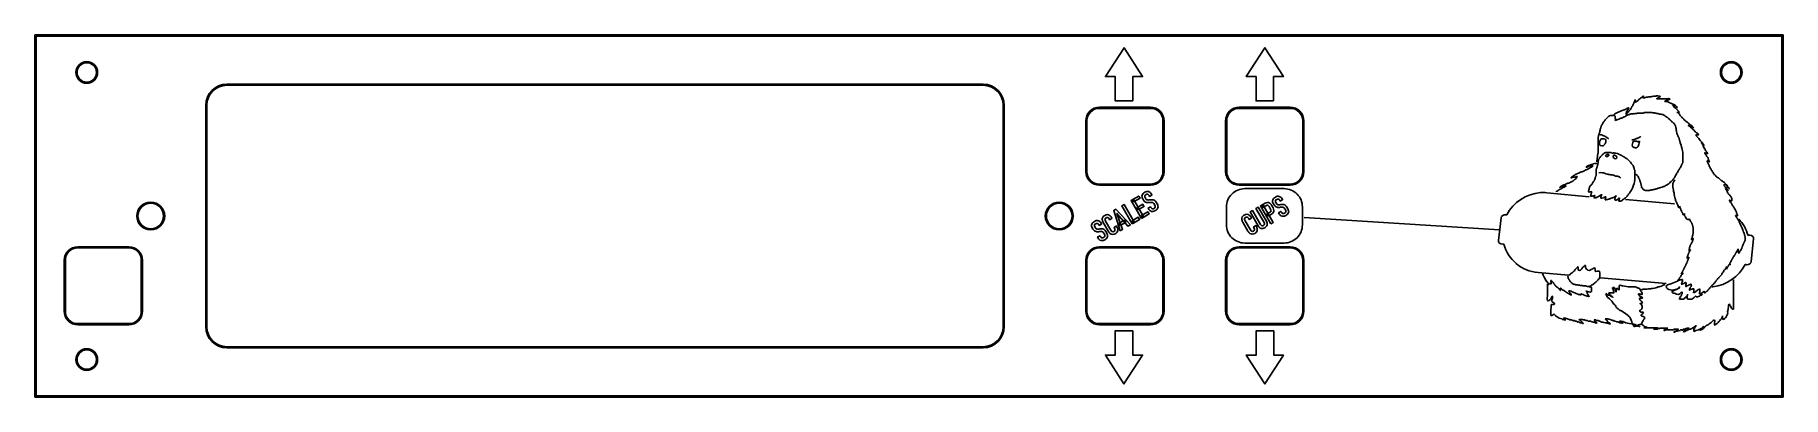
# Model space of a CAD drawing. Header units: inches. Extents: x 0 to 16.7, y 0 to 3.5.
import ezdxf

# ---------------------------------------------------------------- set-up
doc = ezdxf.new("R2010")
doc.units = ezdxf.units.IN
doc.layers.add('cnc_outline', color=7, linetype='CONTINUOUS')
doc.layers.add('cut_paths', color=7, linetype='CONTINUOUS')

msp = doc.modelspace()

# ---------------------------------------------------------------- linework, layer by layer
at = {"layer": 'cnc_outline', "color": 7}
for points in [[(-0.000002, 3.464992), (-0.000002, 0.000013), (16.731979, 0.000013), (16.731979, 3.464992)], [(0.010408, 3.454605), (16.721569, 3.454605), (16.721569, 0.0104), (0.010408, 0.0104)], [(0.496019, 3.209828)], [(0.496019, 3.199441)], [(16.235939, 3.209828)], [(16.235939, 3.199441)], [(1.836306, 2.983532)], [(10.189193, 2.762713)], [(11.526918, 2.762713)], [(1.10844, 1.865278)], [(1.10844, 1.854891)], [(9.803656, 1.865278)], [(9.803656, 1.854891)], [(0.410461, 1.427981)], [(10.189193, 1.427981)], [(11.526918, 1.427981)], [(0.496019, 0.461856)], [(0.496019, 0.451469)], [(16.235939, 0.461856)], [(16.235939, 0.451469)]]:
    msp.add_lwpolyline(points, close=True, dxfattribs=at)
for points in [[(9.07577, 2.993918), (1.836306, 2.993918)], [(1.836306, 2.983532), (9.07577, 2.983532)], [(1.634389, 2.792433), (1.634389, 0.672572)], [(1.644799, 0.672572), (1.644799, 2.792433)], [(9.267298, 2.792433), (9.267298, 0.672572)], [(9.277708, 0.672572), (9.277708, 2.792433)], [(10.67708, 2.7731), (10.189193, 2.7731)], [(10.189193, 2.762713), (10.67708, 2.762713)], [(12.014806, 2.7731), (11.526918, 2.7731)], [(11.526918, 2.762713), (12.014806, 2.762713)], [(10.059067, 2.643266), (10.059067, 2.15647)], [(10.069477, 2.15647), (10.069477, 2.643266)], [(10.796795, 2.643266), (10.796795, 2.15647)], [(10.807205, 2.15647), (10.807205, 2.643266)], [(11.396793, 2.643266), (11.396793, 2.15647)], [(11.407203, 2.15647), (11.407203, 2.643266)], [(12.134521, 2.643266), (12.134521, 2.15647)], [(12.144931, 2.15647), (12.144931, 2.643266)], [(10.67708, 2.037023), (10.189193, 2.037023)], [(10.189193, 2.026637), (10.67708, 2.026637)], [(12.014806, 2.037023), (11.526918, 2.037023)], [(11.526918, 2.026637), (12.014806, 2.026637)], [(0.898329, 1.438368), (0.410461, 1.438368)], [(0.410461, 1.427981), (0.898329, 1.427981)], [(10.67708, 1.438368), (10.189193, 1.438368)], [(10.189193, 1.427981), (10.67708, 1.427981)], [(12.014806, 1.438368), (11.526918, 1.438368)], [(11.526918, 1.427981), (12.014806, 1.427981)], [(0.280336, 1.308534), (0.280336, 0.821738)], [(0.290746, 0.821738), (0.290746, 1.308534)], [(1.018044, 1.308534), (1.018044, 0.821738)], [(1.028454, 0.821738), (1.028454, 1.308534)], [(10.059067, 1.308534), (10.059067, 0.821738)], [(10.069477, 0.821738), (10.069477, 1.308534)], [(10.796795, 1.308534), (10.796795, 0.821738)], [(10.807205, 0.821738), (10.807205, 1.308534)], [(11.396793, 1.308534), (11.396793, 0.821738)], [(11.407203, 0.821738), (11.407203, 1.308534)], [(12.134521, 1.308534), (12.134521, 0.821738)], [(12.144931, 0.821738), (12.144931, 1.308534)], [(0.898329, 0.702291), (0.410461, 0.702291)], [(0.410461, 0.691905), (0.898329, 0.691905)], [(10.67708, 0.702291), (10.189193, 0.702291)], [(10.189193, 0.691905), (10.67708, 0.691905)], [(12.014806, 0.702291), (11.526918, 0.702291)], [(11.526918, 0.691905), (12.014806, 0.691905)], [(9.07577, 0.481473), (1.836306, 0.481473)], [(1.836306, 0.471086), (9.07577, 0.471086)]]:
    msp.add_lwpolyline(points, dxfattribs=at)
for points in [[(0.496019, 3.209828), (0.438882, 3.209828), (0.392468, 3.163497), (0.392468, 3.106488)], [(0.402878, 3.106488), (0.402878, 3.157884), (0.444508, 3.199441), (0.496019, 3.199441)], [(0.59959, 3.106488), (0.59959, 3.163497), (0.553155, 3.209828), (0.496019, 3.209828)], [(0.496019, 3.199441), (0.54753, 3.199441), (0.58918, 3.157884), (0.58918, 3.106488)], [(16.235939, 3.209828), (16.178802, 3.209828), (16.132388, 3.163497), (16.132388, 3.106488)], [(16.142798, 3.106488), (16.142798, 3.157884), (16.184428, 3.199441), (16.235939, 3.199441)], [(16.33951, 3.106488), (16.33951, 3.163497), (16.293075, 3.209828), (16.235939, 3.209828)], [(16.235939, 3.199441), (16.28745, 3.199441), (16.3291, 3.157884), (16.3291, 3.106488)], [(0.392468, 3.106488), (0.392468, 3.049479), (0.438882, 3.003149), (0.496019, 3.003149)], [(0.496019, 3.013535), (0.444508, 3.013535), (0.402878, 3.055093), (0.402878, 3.106488)], [(0.496019, 3.003149), (0.553155, 3.003149), (0.59959, 3.049479), (0.59959, 3.106488)], [(0.58918, 3.106488), (0.58918, 3.055093), (0.54753, 3.013535), (0.496019, 3.013535)], [(16.132388, 3.106488), (16.132388, 3.049479), (16.178802, 3.003149), (16.235939, 3.003149)], [(16.235939, 3.013535), (16.184428, 3.013535), (16.142798, 3.055093), (16.142798, 3.106488)], [(16.235939, 3.003149), (16.293075, 3.003149), (16.33951, 3.049479), (16.33951, 3.106488)], [(16.3291, 3.106488), (16.3291, 3.055093), (16.28745, 3.013535), (16.235939, 3.013535)], [(1.836306, 2.993918), (1.724845, 2.993918), (1.634389, 2.903644), (1.634389, 2.792433)], [(1.644799, 2.792433), (1.644799, 2.898031), (1.730471, 2.983532), (1.836306, 2.983532)], [(9.277708, 2.792433), (9.277708, 2.903644), (9.187231, 2.993918), (9.07577, 2.993918)], [(9.07577, 2.983532), (9.181605, 2.983532), (9.267298, 2.898031), (9.267298, 2.792433)], [(10.189193, 2.7731), (10.117388, 2.7731), (10.059067, 2.714909), (10.059067, 2.643266)], [(10.069477, 2.643266), (10.069477, 2.709296), (10.123014, 2.762713), (10.189193, 2.762713)], [(10.807205, 2.643266), (10.807205, 2.714909), (10.748884, 2.7731), (10.67708, 2.7731)], [(10.67708, 2.762713), (10.743258, 2.762713), (10.796795, 2.709296), (10.796795, 2.643266)], [(11.526918, 2.7731), (11.455114, 2.7731), (11.396793, 2.714909), (11.396793, 2.643266)], [(11.407203, 2.643266), (11.407203, 2.709296), (11.46074, 2.762713), (11.526918, 2.762713)], [(12.144931, 2.643266), (12.144931, 2.714909), (12.08661, 2.7731), (12.014806, 2.7731)], [(12.014806, 2.762713), (12.080984, 2.762713), (12.134521, 2.709296), (12.134521, 2.643266)], [(10.059067, 2.15647), (10.059067, 2.084827), (10.117388, 2.026637), (10.189193, 2.026637)], [(10.189193, 2.037023), (10.123014, 2.037023), (10.069477, 2.09044), (10.069477, 2.15647)], [(10.67708, 2.026637), (10.748884, 2.026637), (10.807205, 2.084827), (10.807205, 2.15647)], [(10.796795, 2.15647), (10.796795, 2.09044), (10.743258, 2.037023), (10.67708, 2.037023)], [(11.396793, 2.15647), (11.396793, 2.084827), (11.455114, 2.026637), (11.526918, 2.026637)], [(11.526918, 2.037023), (11.46074, 2.037023), (11.407203, 2.09044), (11.407203, 2.15647)], [(12.014806, 2.026637), (12.08661, 2.026637), (12.144931, 2.084827), (12.144931, 2.15647)], [(12.134521, 2.15647), (12.134521, 2.09044), (12.080984, 2.037023), (12.014806, 2.037023)], [(1.10844, 1.865278), (1.035006, 1.865278), (0.975346, 1.805772), (0.975346, 1.732502)], [(0.985756, 1.732502), (0.985756, 1.800159), (1.040632, 1.854891), (1.10844, 1.854891)], [(1.241513, 1.732502), (1.241513, 1.805772), (1.181874, 1.865278), (1.10844, 1.865278)], [(1.10844, 1.854891), (1.176248, 1.854891), (1.231103, 1.800159), (1.231103, 1.732502)], [(9.803656, 1.865278), (9.730222, 1.865278), (9.670583, 1.805772), (9.670583, 1.732502)], [(9.680993, 1.732502), (9.680993, 1.800159), (9.735848, 1.854891), (9.803656, 1.854891)], [(9.93673, 1.732502), (9.93673, 1.805772), (9.877091, 1.865278), (9.803656, 1.865278)], [(9.803656, 1.854891), (9.871465, 1.854891), (9.92632, 1.800159), (9.92632, 1.732502)], [(0.975346, 1.732502), (0.975346, 1.659232), (1.035006, 1.599727), (1.10844, 1.599727)], [(1.10844, 1.610114), (1.040632, 1.610114), (0.985756, 1.664846), (0.985756, 1.732502)], [(1.10844, 1.599727), (1.181874, 1.599727), (1.241513, 1.659232), (1.241513, 1.732502)], [(1.231103, 1.732502), (1.231103, 1.664846), (1.176248, 1.610114), (1.10844, 1.610114)], [(9.670583, 1.732502), (9.670583, 1.659232), (9.730222, 1.599727), (9.803656, 1.599727)], [(9.803656, 1.610114), (9.735848, 1.610114), (9.680993, 1.664846), (9.680993, 1.732502)], [(9.803656, 1.599727), (9.877091, 1.599727), (9.93673, 1.659232), (9.93673, 1.732502)], [(9.92632, 1.732502), (9.92632, 1.664846), (9.871465, 1.610114), (9.803656, 1.610114)], [(0.410461, 1.438368), (0.338657, 1.438368), (0.280336, 1.380178), (0.280336, 1.308534)], [(0.290746, 1.308534), (0.290746, 1.374565), (0.344283, 1.427981), (0.410461, 1.427981)], [(1.028454, 1.308534), (1.028454, 1.380178), (0.970133, 1.438368), (0.898329, 1.438368)], [(0.898329, 1.427981), (0.964507, 1.427981), (1.018044, 1.374565), (1.018044, 1.308534)], [(10.189193, 1.438368), (10.117388, 1.438368), (10.059067, 1.380178), (10.059067, 1.308534)], [(10.069477, 1.308534), (10.069477, 1.374565), (10.123014, 1.427981), (10.189193, 1.427981)], [(10.807205, 1.308534), (10.807205, 1.380178), (10.748884, 1.438368), (10.67708, 1.438368)], [(10.67708, 1.427981), (10.743258, 1.427981), (10.796795, 1.374565), (10.796795, 1.308534)], [(11.526918, 1.438368), (11.455114, 1.438368), (11.396793, 1.380178), (11.396793, 1.308534)], [(11.407203, 1.308534), (11.407203, 1.374565), (11.46074, 1.427981), (11.526918, 1.427981)], [(12.144931, 1.308534), (12.144931, 1.380178), (12.08661, 1.438368), (12.014806, 1.438368)], [(12.014806, 1.427981), (12.080984, 1.427981), (12.134521, 1.374565), (12.134521, 1.308534)], [(0.280336, 0.821738), (0.280336, 0.750095), (0.338657, 0.691905), (0.410461, 0.691905)], [(0.410461, 0.702291), (0.344283, 0.702291), (0.290746, 0.755709), (0.290746, 0.821738)], [(0.898329, 0.691905), (0.970133, 0.691905), (1.028454, 0.750095), (1.028454, 0.821738)], [(1.018044, 0.821738), (1.018044, 0.755709), (0.964507, 0.702291), (0.898329, 0.702291)], [(1.634389, 0.672572), (1.634388, 0.56136), (1.724845, 0.471086), (1.836306, 0.471086)], [(1.836306, 0.481473), (1.730471, 0.481473), (1.644798, 0.566973), (1.644799, 0.672572)], [(9.07577, 0.471086), (9.187231, 0.471086), (9.277708, 0.56136), (9.277708, 0.672572)], [(9.267298, 0.672572), (9.267298, 0.566973), (9.181605, 0.481473), (9.07577, 0.481473)], [(10.059067, 0.821738), (10.059067, 0.750095), (10.117388, 0.691905), (10.189193, 0.691905)], [(10.189193, 0.702291), (10.123014, 0.702291), (10.069477, 0.755709), (10.069477, 0.821738)], [(10.67708, 0.691905), (10.748884, 0.691905), (10.807205, 0.750095), (10.807205, 0.821738)], [(10.796795, 0.821738), (10.796795, 0.755709), (10.743258, 0.702291), (10.67708, 0.702291)], [(11.396793, 0.821738), (11.396793, 0.750095), (11.455114, 0.691905), (11.526918, 0.691905)], [(11.526918, 0.702291), (11.46074, 0.702291), (11.407203, 0.755709), (11.407203, 0.821738)], [(12.014806, 0.691905), (12.08661, 0.691905), (12.144931, 0.750095), (12.144931, 0.821738)], [(12.134521, 0.821738), (12.134521, 0.755709), (12.080984, 0.702291), (12.014806, 0.702291)], [(0.496019, 0.461856), (0.438882, 0.461856), (0.392468, 0.415526), (0.392468, 0.358516)], [(0.392468, 0.358516), (0.392468, 0.301507), (0.438882, 0.255177), (0.496019, 0.255177)], [(0.402878, 0.358516), (0.402878, 0.409912), (0.444508, 0.451469), (0.496019, 0.451469)], [(0.496019, 0.265564), (0.444508, 0.265564), (0.402878, 0.307121), (0.402878, 0.358516)], [(0.59959, 0.358516), (0.59959, 0.415526), (0.553155, 0.461856), (0.496019, 0.461856)], [(0.496019, 0.451469), (0.54753, 0.451469), (0.58918, 0.409912), (0.58918, 0.358516)], [(0.496019, 0.255177), (0.553155, 0.255177), (0.59959, 0.301507), (0.59959, 0.358516)], [(0.58918, 0.358516), (0.58918, 0.307121), (0.54753, 0.265564), (0.496019, 0.265564)], [(16.235939, 0.461856), (16.178802, 0.461856), (16.132388, 0.415526), (16.132388, 0.358516)], [(16.132388, 0.358516), (16.132388, 0.301507), (16.178802, 0.255177), (16.235939, 0.255177)], [(16.142798, 0.358516), (16.142798, 0.409912), (16.184428, 0.451469), (16.235939, 0.451469)], [(16.235939, 0.265564), (16.184428, 0.265564), (16.142798, 0.307121), (16.142798, 0.358516)], [(16.33951, 0.358516), (16.33951, 0.415526), (16.293075, 0.461856), (16.235939, 0.461856)], [(16.235939, 0.451469), (16.28745, 0.451469), (16.3291, 0.409912), (16.3291, 0.358516)], [(16.235939, 0.255177), (16.293075, 0.255177), (16.33951, 0.301507), (16.33951, 0.358516)], [(16.3291, 0.358516), (16.3291, 0.307121), (16.28745, 0.265564), (16.235939, 0.265564)]]:
    msp.add_open_spline(points, degree=3, dxfattribs=at)
at = {"layer": 'cut_paths', "color": 7}
for points in [[(10.50835, 2.833159), (10.50835, 3.067016), (10.60206, 3.067016), (10.42402, 3.343248), (10.246, 3.067016), (10.34087, 3.067016), (10.34087, 2.833159)], [(11.85635, 2.833253), (11.85635, 3.067109), (11.95006, 3.067109), (11.77202, 3.343341), (11.594, 3.067109), (11.68887, 3.067109), (11.68887, 2.833253)], [(10.501168, 1.657567), (10.401781, 1.82971), (10.424276, 1.842698), (10.523663, 1.670554)], [(10.590437, 1.709106), (10.49105, 1.881249), (10.513545, 1.894237), (10.612932, 1.722093)], [(10.515074, 1.866706), (10.50277, 1.888017), (10.564926, 1.923903), (10.57723, 1.902592)], [(10.558957, 1.790697), (10.546653, 1.812008), (10.60289, 1.844476), (10.615194, 1.823165)], [(11.828868, 1.65641), (11.72948, 1.828554), (11.751975, 1.841541), (11.851362, 1.669398)], [(10.385617, 1.590852), (10.32601, 1.785963), (10.34661, 1.797856), (10.485777, 1.64868), (10.461626, 1.634736), (10.35668, 1.756629), (10.40977, 1.604797)], [(10.389403, 1.643079), (10.377167, 1.664272), (10.428195, 1.693732), (10.44043, 1.67254)], [(10.513244, 1.664539), (10.50094, 1.68585), (10.560374, 1.720164), (10.572678, 1.698853)], [(10.602157, 1.715873), (10.589853, 1.737184), (10.65201, 1.77307), (10.664314, 1.751759)], [(10.723828, 1.783752)], [(11.974211, 1.737956)], [(10.340703, 1.562551)], [(11.675978, 1.565768)], [(11.77046, 1.620321)], [(10.241606, 1.50534)], [(10.508122, 0.635), (10.508122, 0.401143), (10.601832, 0.401143), (10.423792, 0.124911), (10.245772, 0.401143), (10.340642, 0.401143), (10.340642, 0.635)], [(11.856679, 0.634907), (11.856679, 0.40105), (11.950389, 0.40105), (11.772349, 0.124818), (11.594329, 0.40105), (11.689199, 0.40105), (11.689199, 0.634907)]]:
    msp.add_lwpolyline(points, close=True, dxfattribs=at)
at = {"layer": 'cut_paths', "color": 2}
for points in [[(15.316932, 2.845186), (15.316932, 2.840295), (15.316932, 2.832959), (15.316932, 2.823177)], [(15.392772, 2.863525), (15.397672, 2.863525)], [(15.525002, 2.853742), (15.553122, 2.853742), (15.624042, 2.853742)], [(15.359335, 2.715485), (15.365635, 2.716384)], [(15.415095, 2.721778), (15.443865, 2.721778), (15.465445, 2.721778)], [(15.721442, 2.722909), (15.716542, 2.722909)], [(14.961816, 2.3496), (14.961816, 2.371175)], [(15.005183, 2.471038), (15.005043, 2.471033)], [(14.853539, 2.201378), (14.849739, 2.201378)], [(15.045755, 2.301541), (15.048955, 2.301541)], [(15.050597, 2.32247), (15.048797, 2.321859)], [(15.084523, 2.340201), (15.050283, 2.340201)], [(15.085513, 2.34019), (15.084523, 2.340201)], [(15.771266, 2.327134), (15.771266, 2.298367), (15.771266, 2.262408)], [(16.008862, 2.329192), (16.005162, 2.329192)], [(15.311833, 2.110319), (15.311833, 2.153114)], [(14.876488, 1.916274), (14.471864, 1.955349)], [(15.692165, 1.850373), (15.224784, 1.891955)], [(14.016781, 1.599802), (12.148449, 1.719412)], [(14.032955, 1.714385), (14.007615, 1.497897)], [(16.428091, 1.295915), (16.450721, 1.512398)], [(14.389132, 1.190971), (14.677062, 1.166202)], [(14.77146, 1.244632), (14.77146, 1.234852)], [(14.478052, 1.083237), (14.478052, 0.978083)], [(14.985589, 1.139655), (15.612413, 1.085732)], [(15.656762, 1.083237), (15.624972, 1.073457)], [(15.80169, 1.064809), (15.80169, 1.058699)], [(15.87772, 1.035478), (15.87772, 1.007355)], [(15.747062, 0.936505), (15.761732, 0.936505)], [(16.258387, 0.885156), (16.258387, 0.848474)], [(15.302126, 0.679732), (15.299726, 0.687072)], [(16.153227, 0.767782), (16.153227, 0.777562)], [(15.471207, 0.662618), (15.454087, 0.662618), (15.412517, 0.662618), (15.405217, 0.662618)], [(15.520167, 0.650388), (15.500607, 0.650388), (15.490807, 0.650388)], [(15.625297, 0.657728), (15.605737, 0.657728)], [(15.720677, 0.647928), (15.693777, 0.647928)], [(15.877007, 0.630824), (15.877007, 0.638164)]]:
    msp.add_lwpolyline(points, dxfattribs=at)
for points in [[(15.324145, 2.450242)], [(14.411644, 1.955898)]]:
    msp.add_lwpolyline(points, close=True, dxfattribs=at)
at = {"layer": 'cut_paths', "color": 7}
for points in [[(10.609375, 1.885472), (10.603633, 1.895418)], [(10.626271, 1.908171), (10.632491, 1.897397)], [(10.686072, 1.942382), (10.691267, 1.933384), (10.668772, 1.920397), (10.664122, 1.928451)], [(10.718797, 1.835929), (10.710116, 1.850965)], [(10.73268, 1.863844), (10.741771, 1.848098)], [(11.786771, 1.833222), (11.754213, 1.814424), (11.741911, 1.835731), (11.773996, 1.854255)], [(11.859766, 1.839681), (11.854024, 1.849625)], [(11.876653, 1.862373), (11.882873, 1.8516)], [(11.936463, 1.89659), (11.941658, 1.887592), (11.919163, 1.874604), (11.914513, 1.882658)], [(10.247482, 1.684115), (10.297996, 1.596622)], [(10.304714, 1.717313), (10.308954, 1.709969), (10.286222, 1.696845), (10.281982, 1.704189)], [(10.658533, 1.800039), (10.653613, 1.808561), (10.676108, 1.821548), (10.680553, 1.813849)], [(11.610533, 1.586715), (11.560022, 1.674204)], [(11.582757, 1.687332), (11.633271, 1.599839)], [(11.63999, 1.720532), (11.64423, 1.713188), (11.621497, 1.700063), (11.617257, 1.707407)], [(11.708012, 1.638254), (11.630977, 1.771683), (11.653472, 1.78467), (11.731054, 1.650294)], [(11.764441, 1.66957), (11.686859, 1.803946), (11.709354, 1.816934), (11.786389, 1.683505)], [(11.802747, 1.730361), (11.790443, 1.751672), (11.823001, 1.770469)], [(11.834826, 1.748888), (11.802747, 1.730361)], [(11.827598, 1.796962), (11.812356, 1.823362)], [(11.835113, 1.836975), (11.850903, 1.809626)], [(11.908931, 1.754252), (11.904011, 1.762774), (11.926506, 1.775761), (11.930951, 1.768062)], [(11.969186, 1.790137), (11.960505, 1.805173)], [(11.983062, 1.818047), (11.992153, 1.802301)], [(10.127161, 1.607065), (10.121419, 1.617011)], [(10.144048, 1.629759), (10.150268, 1.618985)], [(10.176319, 1.521632), (10.171399, 1.530154), (10.193894, 1.543141), (10.198339, 1.535442)], [(10.203858, 1.663975), (10.209053, 1.654977), (10.186558, 1.64199), (10.181908, 1.650044)], [(10.275258, 1.583497), (10.224746, 1.670986)], [(10.236582, 1.557522), (10.227901, 1.572558)], [(10.250457, 1.585432), (10.259548, 1.569686)], [(10.332559, 1.616577), (10.328319, 1.623921), (10.351051, 1.637045), (10.355291, 1.629701)], [(11.667834, 1.619794), (11.663594, 1.627138), (11.686326, 1.640262), (11.690566, 1.632918)]]:
    msp.add_lwpolyline(points, dxfattribs=at)
at = {"layer": 'cut_paths', "color": 5}
for points in [[(11.579627, 1.99419), (11.95671, 1.99419)], [(11.404686, 1.648627), (11.404686, 1.819249)], [(12.131651, 1.819249), (12.131651, 1.648627)], [(11.95671, 1.473686), (11.579627, 1.473686)]]:
    msp.add_lwpolyline(points, dxfattribs=at)
msp.add_lwpolyline([(11.579627, 1.99419)], close=True, dxfattribs=at)
at = {"layer": 'cut_paths', "color": 2}
for points in [[(15.312032, 2.834182), (15.314632, 2.840734), (15.317732, 2.846409), (15.316932, 2.846409)], [(15.316932, 2.846409), (15.316526, 2.846409), (15.316932, 2.845594), (15.316932, 2.845186)], [(15.346242, 2.840295), (15.355842, 2.847519), (15.363862, 2.857017), (15.373142, 2.86475)], [(15.373142, 2.86475), (15.376042, 2.867126), (15.382542, 2.870933), (15.385372, 2.873309)], [(15.385372, 2.873309), (15.38607, 2.873892), (15.385945, 2.87511), (15.386572, 2.875754)], [(15.386572, 2.875754), (15.386864, 2.876042), (15.387426, 2.875571), (15.387772, 2.875754)], [(15.387772, 2.875754), (15.389072, 2.876411), (15.390272, 2.877259), (15.391472, 2.878199)], [(15.391472, 2.878199), (15.392772, 2.879306), (15.393672, 2.880908), (15.395172, 2.881867)], [(15.392772, 2.864748), (15.392511, 2.864233), (15.391572, 2.864102), (15.391572, 2.863525)], [(15.391572, 2.863525), (15.391572, 2.863118), (15.392384, 2.863525), (15.392772, 2.863525)], [(15.393972, 2.868416), (15.393722, 2.867152), (15.393326, 2.865901), (15.392772, 2.864748)], [(15.395172, 2.880644), (15.395172, 2.876692), (15.394725, 2.872291), (15.393972, 2.868416)], [(15.395172, 2.881867), (15.395516, 2.882093), (15.395172, 2.881052), (15.395172, 2.880644)], [(15.397672, 2.863525), (15.400572, 2.863525), (15.403372, 2.863148), (15.406272, 2.863525)], [(15.406272, 2.863525), (15.415872, 2.864806), (15.415472, 2.86671), (15.424612, 2.868416)], [(15.424612, 2.868416), (15.428212, 2.869097), (15.432012, 2.868959), (15.435622, 2.869639)], [(15.435622, 2.869639), (15.438522, 2.870186), (15.441222, 2.871633), (15.444222, 2.872084)], [(15.444222, 2.872084), (15.449022, 2.872828), (15.454022, 2.871736), (15.458892, 2.872084)], [(15.458892, 2.872084), (15.476722, 2.873358), (15.460892, 2.872691), (15.477232, 2.875752)], [(15.477232, 2.875752), (15.485732, 2.877351), (15.495472, 2.878632), (15.504132, 2.87942)], [(15.504132, 2.87942), (15.507332, 2.879716), (15.510732, 2.87863), (15.513932, 2.87942)], [(15.513932, 2.87942), (15.519832, 2.880896), (15.513828, 2.880001), (15.517632, 2.881865)], [(15.517632, 2.881865), (15.51783, 2.881962), (15.545972, 2.881201), (15.548202, 2.880642)], [(15.528702, 2.858633), (15.527602, 2.858272), (15.521502, 2.855925), (15.522602, 2.853742)], [(15.522602, 2.853742), (15.522967, 2.853013), (15.524202, 2.853742), (15.525002, 2.853742)], [(15.533602, 2.862301), (15.523382, 2.852083), (15.533144, 2.860109), (15.528702, 2.858633)], [(15.534802, 2.862301), (15.534448, 2.862099), (15.533906, 2.862546), (15.533602, 2.862301)], [(15.542102, 2.867192), (15.539502, 2.865878), (15.537302, 2.863759), (15.534802, 2.862301)], [(15.544502, 2.867192), (15.543805, 2.866773), (15.542802, 2.867557), (15.542102, 2.867192)], [(15.548202, 2.87086), (15.546702, 2.870087), (15.546002, 2.868081), (15.544502, 2.867192)], [(15.548202, 2.880642), (15.550002, 2.880185), (15.553002, 2.877631), (15.554302, 2.876974)], [(15.554302, 2.872083), (15.552402, 2.871239), (15.550002, 2.87179), (15.548202, 2.87086)], [(15.554302, 2.876974), (15.555602, 2.876309), (15.559402, 2.877975), (15.560402, 2.876974)], [(15.559202, 2.875751), (15.557602, 2.874478), (15.556202, 2.87291), (15.554302, 2.872083)], [(15.560402, 2.876974), (15.560809, 2.876567), (15.559631, 2.876112), (15.559202, 2.875751)], [(15.624042, 2.853742), (15.630342, 2.853742), (15.630742, 2.855855), (15.636272, 2.858633)], [(15.642372, 2.847628), (15.637672, 2.846443), (15.634772, 2.842445), (15.630142, 2.841514)], [(15.636272, 2.858633), (15.638272, 2.859651), (15.640972, 2.857138), (15.642372, 2.856188)], [(15.642372, 2.856188), (15.647572, 2.852733), (15.641695, 2.857227), (15.648472, 2.854965)], [(15.648472, 2.853742), (15.648472, 2.849188), (15.646872, 2.84876), (15.642372, 2.847628)], [(15.648472, 2.854965), (15.648857, 2.854837), (15.648472, 2.85415), (15.648472, 2.853742)], [(15.047279, 2.670535), (15.052979, 2.677209), (15.064459, 2.686482), (15.071549, 2.691211)], [(15.071549, 2.691211), (15.075849, 2.6941), (15.083669, 2.693908), (15.088629, 2.693908)], [(15.088629, 2.693908), (15.103779, 2.693908), (15.084029, 2.69334), (15.099419, 2.695706)], [(15.099419, 2.695706), (15.103819, 2.696388), (15.109219, 2.695706), (15.113799, 2.695706)], [(15.110202, 2.697237), (15.115902, 2.702535), (15.120602, 2.709201), (15.127322, 2.713133)], [(15.113799, 2.695706), (15.117799, 2.695706), (15.116099, 2.694565), (15.119199, 2.693009)], [(15.119199, 2.693009), (15.120043, 2.692586), (15.121099, 2.692679), (15.121899, 2.692111)], [(15.121899, 2.692111), (15.124399, 2.692054), (15.122128, 2.690084), (15.122795, 2.689414)], [(15.122795, 2.689414), (15.123264, 2.68894), (15.124195, 2.689072), (15.124595, 2.688515)], [(15.124595, 2.688515), (15.124928, 2.688016), (15.12448, 2.687305), (15.124595, 2.686717)], [(15.124595, 2.686717), (15.126495, 2.67712), (15.124595, 2.695893), (15.126395, 2.677727)], [(15.126395, 2.677727), (15.126645, 2.675247), (15.12578, 2.672072), (15.126395, 2.669636)], [(15.127322, 2.713133), (15.150962, 2.726957), (15.185262, 2.739263), (15.211692, 2.748592)], [(15.202825, 2.675929), (15.204125, 2.676599), (15.205125, 2.677956), (15.206425, 2.678626)], [(15.206425, 2.678626), (15.211225, 2.681036), (15.210525, 2.679261), (15.216325, 2.683121)], [(15.211692, 2.748592), (15.213292, 2.749151), (15.214992, 2.749153), (15.216592, 2.749815)], [(15.216325, 2.683121), (15.218825, 2.684783), (15.220925, 2.687005), (15.223525, 2.688515)], [(15.216592, 2.749815), (15.217992, 2.750394), (15.218892, 2.751715), (15.220292, 2.75226)], [(15.220292, 2.75226), (15.221053, 2.752563), (15.221992, 2.751895), (15.222692, 2.75226)], [(15.222692, 2.75226), (15.223057, 2.752442), (15.222328, 2.7533), (15.222692, 2.753483)], [(15.222692, 2.753483), (15.224792, 2.754544), (15.230592, 2.754552), (15.232492, 2.755928)], [(15.223525, 2.688515), (15.227825, 2.691032), (15.230325, 2.691751), (15.234315, 2.693909)], [(15.228892, 2.711909), (15.227986, 2.710106), (15.227944, 2.704852), (15.231292, 2.708241)], [(15.231292, 2.715577), (15.230635, 2.714263), (15.229492, 2.713223), (15.228892, 2.711909)], [(15.234992, 2.727804), (15.233392, 2.724079), (15.233192, 2.719255), (15.231292, 2.715577)], [(15.231292, 2.708241), (15.234792, 2.711711), (15.237692, 2.715649), (15.241092, 2.719245)], [(15.232492, 2.755928), (15.235992, 2.758446), (15.238392, 2.762549), (15.242292, 2.764487)], [(15.234315, 2.693909), (15.237415, 2.695582), (15.240015, 2.698198), (15.243315, 2.699303)], [(15.241092, 2.740031), (15.238392, 2.733917), (15.237992, 2.734936), (15.234992, 2.727804)], [(15.241092, 2.719245), (15.251192, 2.73012), (15.262122, 2.73978), (15.270432, 2.752259)], [(15.243492, 2.746145), (15.242292, 2.744319), (15.241892, 2.742037), (15.241092, 2.740031)], [(15.242292, 2.764487), (15.243592, 2.765121), (15.248492, 2.764214), (15.249592, 2.764487)], [(15.243315, 2.699303), (15.245015, 2.699879), (15.247015, 2.699626), (15.248715, 2.700202)], [(15.245892, 2.747368), (15.245298, 2.746676), (15.243992, 2.746904), (15.243492, 2.746145)], [(15.256892, 2.768155), (15.259692, 2.766742), (15.247492, 2.749185), (15.245892, 2.747368)], [(15.248715, 2.700202), (15.251015, 2.700972), (15.253515, 2.702846), (15.255915, 2.703798)], [(15.249592, 2.764487), (15.250692, 2.764767), (15.255392, 2.768918), (15.256892, 2.768155)], [(15.255915, 2.703798), (15.259715, 2.705303), (15.263715, 2.705438), (15.267605, 2.706495)], [(15.267605, 2.706495), (15.273705, 2.708156), (15.279405, 2.709755), (15.285585, 2.71099)], [(15.270432, 2.752259), (15.273232, 2.756508), (15.274832, 2.761553), (15.277732, 2.765709)], [(15.277732, 2.765709), (15.278732, 2.767116), (15.280532, 2.767859), (15.281432, 2.769377)], [(15.281432, 2.769377), (15.283132, 2.772434), (15.283432, 2.776102), (15.285132, 2.779159)], [(15.285132, 2.779159), (15.285965, 2.780677), (15.287732, 2.781444), (15.288832, 2.782827)], [(15.285585, 2.71099), (15.288785, 2.711636), (15.292185, 2.710825), (15.295485, 2.71099)], [(15.288832, 2.782827), (15.289614, 2.783874), (15.298032, 2.797407), (15.298632, 2.798722)], [(15.295485, 2.71099), (15.299085, 2.71117), (15.302685, 2.711725), (15.306275, 2.711889)], [(15.298632, 2.798722), (15.308802, 2.829238), (15.297861, 2.799624), (15.304732, 2.813395)], [(15.304732, 2.813395), (15.309832, 2.823504), (15.305691, 2.815471), (15.307132, 2.8244)], [(15.306275, 2.711889), (15.309275, 2.712025), (15.312275, 2.711493), (15.315275, 2.711889)], [(15.307132, 2.8244), (15.307695, 2.827757), (15.310832, 2.831265), (15.312032, 2.834182)], [(15.315275, 2.711889), (15.316875, 2.712102), (15.318175, 2.713398), (15.319775, 2.713687)], [(15.316932, 2.823177), (15.316932, 2.822362), (15.316161, 2.820474), (15.316932, 2.820732)], [(15.316932, 2.820732), (15.319532, 2.821596), (15.322032, 2.822884), (15.324232, 2.8244)], [(15.319775, 2.713687), (15.326775, 2.714952), (15.323575, 2.712422), (15.330565, 2.713687)], [(15.324232, 2.8244), (15.331732, 2.82942), (15.339002, 2.834865), (15.346242, 2.840295)], [(15.330565, 2.713687), (15.332165, 2.713975), (15.333465, 2.715285), (15.335065, 2.715485)], [(15.335065, 2.715485), (15.343065, 2.716482), (15.351345, 2.714597), (15.359335, 2.715485)], [(15.365635, 2.716384), (15.366835, 2.716983), (15.367935, 2.717962), (15.369235, 2.718182)], [(15.369235, 2.718182), (15.377035, 2.719477), (15.386835, 2.716499), (15.394405, 2.718182)], [(15.394405, 2.718182), (15.397505, 2.718882), (15.400305, 2.720946), (15.403405, 2.721778)], [(15.403405, 2.721778), (15.406705, 2.722667), (15.411605, 2.721778), (15.415095, 2.721778)], [(15.465445, 2.721778), (15.468645, 2.721778), (15.472245, 2.722226), (15.475345, 2.721778)], [(15.475345, 2.721778), (15.482745, 2.720723), (15.490325, 2.71983), (15.497815, 2.719081)], [(15.497815, 2.719081), (15.499615, 2.718902), (15.501415, 2.719458), (15.503215, 2.719081)], [(15.503215, 2.719081), (15.505715, 2.718544), (15.507915, 2.71712), (15.510415, 2.716384)], [(15.510415, 2.716384), (15.512615, 2.71572), (15.515415, 2.715982), (15.517615, 2.715485)], [(15.517615, 2.715485), (15.519515, 2.715074), (15.521115, 2.714077), (15.523015, 2.713687)], [(15.523015, 2.713687), (15.526915, 2.712875), (15.530815, 2.712662), (15.534705, 2.711889)], [(15.534705, 2.711889), (15.539805, 2.710863), (15.544845, 2.709288), (15.549985, 2.708293)], [(15.549985, 2.708293), (15.557385, 2.706851), (15.564935, 2.705638), (15.572455, 2.704697)], [(15.572455, 2.704697), (15.576355, 2.704215), (15.578855, 2.704665), (15.582355, 2.703798)], [(15.582355, 2.703798), (15.582772, 2.703695), (15.582886, 2.703117), (15.583251, 2.702899)], [(15.583251, 2.702899), (15.584351, 2.702209), (15.585651, 2.701599), (15.586851, 2.701101)], [(15.586851, 2.701101), (15.587132, 2.70099), (15.587538, 2.701313), (15.587747, 2.701101)], [(15.587747, 2.701101), (15.588476, 2.70037), (15.588528, 2.698874), (15.590447, 2.697505)], [(15.590447, 2.697505), (15.594947, 2.694285), (15.600147, 2.692097), (15.604827, 2.689414)], [(15.600692, 2.829286), (15.600567, 2.8289), (15.601505, 2.829286), (15.601892, 2.829286)], [(15.604392, 2.834177), (15.602392, 2.833683), (15.601392, 2.831219), (15.600692, 2.829286)], [(15.601892, 2.829286), (15.638872, 2.829286), (15.606392, 2.830833), (15.620232, 2.828063)], [(15.608092, 2.834177), (15.606892, 2.833938), (15.605592, 2.834474), (15.604392, 2.834177)], [(15.604827, 2.689414), (15.607827, 2.687682), (15.611927, 2.685233), (15.614727, 2.683121)], [(15.621542, 2.840291), (15.618742, 2.839446), (15.611842, 2.834935), (15.608092, 2.834177)], [(15.614727, 2.683121), (15.615827, 2.682328), (15.621727, 2.677047), (15.623727, 2.675929)], [(15.620232, 2.828063), (15.621832, 2.827744), (15.623532, 2.828579), (15.625132, 2.828063)], [(15.630142, 2.841514), (15.627342, 2.840949), (15.624342, 2.84112), (15.621542, 2.840291)], [(15.625132, 2.828063), (15.628232, 2.827031), (15.631932, 2.823443), (15.634932, 2.821949)], [(15.634932, 2.821949), (15.639332, 2.819747), (15.643932, 2.818038), (15.648382, 2.815835)], [(15.648382, 2.815835), (15.651282, 2.814365), (15.653882, 2.812124), (15.656982, 2.810944)], [(15.656982, 2.810944), (15.659282, 2.810054), (15.661982, 2.810569), (15.664282, 2.809721)], [(15.664282, 2.809721), (15.666482, 2.808909), (15.668282, 2.807116), (15.670382, 2.806053)], [(15.670382, 2.806053), (15.674382, 2.804032), (15.697352, 2.794984), (15.698502, 2.793826)], [(15.676412, 2.790158), (15.675516, 2.78998), (15.676766, 2.788001), (15.677612, 2.787713)], [(15.694752, 2.790158), (15.694221, 2.790514), (15.676952, 2.790267), (15.676412, 2.790158)], [(15.677612, 2.787713), (15.678382, 2.787456), (15.679412, 2.788202), (15.680012, 2.787713)], [(15.680012, 2.787713), (15.686612, 2.782764), (15.689012, 2.775148), (15.694682, 2.770595)], [(15.694682, 2.770595), (15.695318, 2.770086), (15.696482, 2.771084), (15.697082, 2.770595)], [(15.699652, 2.78649), (15.695452, 2.787884), (15.698746, 2.787504), (15.694752, 2.790158)], [(15.697082, 2.770595), (15.698282, 2.769713), (15.698582, 2.768056), (15.699482, 2.766927)], [(15.699482, 2.766927), (15.709502, 2.754908), (15.697182, 2.770431), (15.706782, 2.760813)], [(15.698502, 2.793826), (15.698794, 2.793538), (15.69821, 2.792892), (15.698502, 2.792603)], [(15.698502, 2.792603), (15.702602, 2.788531), (15.708302, 2.786188), (15.711952, 2.781599)], [(15.703352, 2.785267), (15.700252, 2.788355), (15.701952, 2.785737), (15.699652, 2.78649)], [(15.707052, 2.780376), (15.705652, 2.781817), (15.704852, 2.783826), (15.703352, 2.785267)], [(15.706782, 2.760813), (15.707532, 2.760064), (15.707782, 2.757613), (15.709182, 2.757145)], [(15.716852, 2.774262), (15.713752, 2.776497), (15.709752, 2.777657), (15.707052, 2.780376)], [(15.709182, 2.757145), (15.709953, 2.756887), (15.710982, 2.757654), (15.711582, 2.757145)], [(15.711582, 2.757145), (15.713182, 2.755872), (15.713782, 2.753695), (15.715282, 2.752254)], [(15.711952, 2.781599), (15.714652, 2.778246), (15.717952, 2.766772), (15.720552, 2.769371)], [(15.715282, 2.752254), (15.716282, 2.751215), (15.717882, 2.750848), (15.718982, 2.749809)], [(15.716542, 2.722909), (15.718942, 2.722909), (15.721642, 2.723872), (15.723842, 2.722909)], [(15.720552, 2.769371), (15.721952, 2.770812), (15.718552, 2.773077), (15.716852, 2.774262)], [(15.718982, 2.749809), (15.722082, 2.745182), (15.720382, 2.74718), (15.723882, 2.743695)], [(15.739782, 2.724132), (15.742182, 2.721687), (15.723792, 2.722909), (15.721442, 2.722909)], [(15.723842, 2.722909), (15.726742, 2.723076), (15.726642, 2.719049), (15.728742, 2.718018)], [(15.723882, 2.743695), (15.726582, 2.741039), (15.729882, 2.738927), (15.732482, 2.736359)], [(15.728742, 2.718018), (15.729942, 2.717441), (15.731642, 2.717802), (15.732442, 2.716795)], [(15.732442, 2.716795), (15.733542, 2.715483), (15.732797, 2.713345), (15.733642, 2.711904)], [(15.732482, 2.736359), (15.736082, 2.732762), (15.734982, 2.727731), (15.738582, 2.724132)], [(15.733642, 2.711904), (15.73459, 2.710325), (15.738342, 2.708884), (15.739742, 2.707013)], [(15.738582, 2.724132), (15.738874, 2.723844), (15.73952, 2.72442), (15.739782, 2.724132)], [(15.739742, 2.707013), (15.743542, 2.701986), (15.742542, 2.701545), (15.747042, 2.694786)], [(15.747042, 2.694786), (15.749242, 2.691521), (15.753242, 2.689361), (15.755642, 2.686227)], [(15.755642, 2.686227), (15.757042, 2.684326), (15.757742, 2.681918), (15.759342, 2.680113)], [(15.759342, 2.680113), (15.760301, 2.678997), (15.762042, 2.678766), (15.763042, 2.677668)], [(15.763042, 2.677668), (15.765342, 2.675048), (15.766642, 2.671588), (15.769142, 2.669109)], [(14.966303, 2.50692), (14.967403, 2.511791), (14.967403, 2.507852), (14.969903, 2.514112)], [(14.969903, 2.514112), (14.973203, 2.522361), (14.968703, 2.514839), (14.970799, 2.523102)], [(14.970799, 2.523102), (14.971799, 2.527258), (14.976999, 2.530883), (14.977999, 2.536587)], [(14.973257, 2.512606), (14.981457, 2.510976), (14.989887, 2.510531), (14.997707, 2.507715)], [(14.977999, 2.536587), (14.978999, 2.542565), (14.980099, 2.548536), (14.980699, 2.554566)], [(14.980699, 2.554566), (14.980824, 2.555759), (14.980407, 2.556999), (14.980699, 2.558162)], [(14.980699, 2.558162), (14.981209, 2.560204), (14.984399, 2.567678), (14.985199, 2.569849)], [(14.985199, 2.569849), (14.986999, 2.574529), (14.987299, 2.5796), (14.988799, 2.584232)], [(14.988799, 2.584232), (14.989143, 2.585257), (14.990199, 2.585933), (14.990599, 2.58693)], [(14.990599, 2.58693), (14.990901, 2.587653), (14.993799, 2.595973), (14.994199, 2.598616)], [(14.994199, 2.598616), (14.994324, 2.599506), (14.993678, 2.600576), (14.994199, 2.601313)], [(14.994199, 2.601313), (14.996099, 2.60409), (14.999899, 2.605472), (15.001399, 2.608505)], [(15.001399, 2.608505), (15.003299, 2.612274), (15.005599, 2.618586), (15.007699, 2.62199)], [(15.007699, 2.62199), (15.020059, 2.641772), (15.004099, 2.612906), (15.013099, 2.63098)], [(15.013099, 2.63098), (15.014047, 2.632875), (15.016299, 2.63378), (15.017599, 2.635475)], [(15.017599, 2.635475), (15.018401, 2.636547), (15.018526, 2.638053), (15.019399, 2.639071)], [(15.019399, 2.639071), (15.020378, 2.640209), (15.021999, 2.640648), (15.022999, 2.641768)], [(15.022999, 2.641768), (15.026899, 2.646138), (15.025999, 2.647313), (15.029299, 2.651657)], [(15.029299, 2.651657), (15.033999, 2.657919), (15.039979, 2.662339), (15.045479, 2.667838)], [(15.045479, 2.667838), (15.046239, 2.668602), (15.046579, 2.669715), (15.047279, 2.670535)], [(15.127291, 2.65705), (15.127062, 2.655885), (15.125491, 2.64775), (15.126395, 2.647161)], [(15.126395, 2.669636), (15.127364, 2.665777), (15.128095, 2.661056), (15.127291, 2.65705)], [(15.126395, 2.647161), (15.129795, 2.644903), (15.137925, 2.65036), (15.140775, 2.651656)], [(15.140775, 2.651656), (15.146675, 2.654331), (15.152675, 2.65682), (15.158755, 2.658848)], [(15.158755, 2.658848), (15.164055, 2.660613), (15.168655, 2.664252), (15.174035, 2.66604)], [(15.174035, 2.66604), (15.177635, 2.668208), (15.181935, 2.667588), (15.185725, 2.668737)], [(15.185725, 2.668737), (15.187025, 2.669122), (15.188025, 2.67021), (15.189325, 2.670535)], [(15.189325, 2.670535), (15.194525, 2.671834), (15.191825, 2.668341), (15.197425, 2.672333)], [(15.197425, 2.672333), (15.1983, 2.672961), (15.198321, 2.674431), (15.199225, 2.67503)], [(15.199225, 2.67503), (15.200225, 2.675715), (15.201725, 2.675376), (15.202825, 2.675929)], [(15.623727, 2.675929), (15.62455, 2.675459), (15.625627, 2.675517), (15.626427, 2.67503)], [(15.626427, 2.67503), (15.627927, 2.674158), (15.628727, 2.672493), (15.630027, 2.671434)], [(15.630027, 2.671434), (15.637827, 2.665199), (15.644257, 2.657574), (15.651607, 2.650758)], [(15.651607, 2.650758), (15.652707, 2.649739), (15.654107, 2.649121), (15.655207, 2.648061)], [(15.655207, 2.648061), (15.656307, 2.647002), (15.656907, 2.645585), (15.657907, 2.644465)], [(15.657907, 2.644465), (15.659307, 2.642881), (15.661107, 2.641625), (15.662407, 2.63997)], [(15.662407, 2.63997), (15.663507, 2.638606), (15.663807, 2.636604), (15.665107, 2.635475)], [(15.665107, 2.635475), (15.667807, 2.633218), (15.671307, 2.632137), (15.674107, 2.630081)], [(15.674107, 2.630081), (15.708117, 2.601737), (15.672707, 2.630306), (15.689387, 2.618394)], [(15.689387, 2.618394), (15.692487, 2.616173), (15.691787, 2.612279), (15.693887, 2.609404)], [(15.693887, 2.609404), (15.698287, 2.603232), (15.701187, 2.599002), (15.702887, 2.591425)], [(15.702887, 2.591425), (15.704587, 2.583963), (15.707187, 2.576569), (15.708287, 2.56895)], [(15.708287, 2.56895), (15.708954, 2.564311), (15.708391, 2.559172), (15.709183, 2.554567)], [(15.709183, 2.554567), (15.709475, 2.552979), (15.710683, 2.551664), (15.710983, 2.550072)], [(15.710983, 2.550072), (15.711327, 2.548003), (15.710546, 2.54583), (15.710983, 2.543779)], [(15.710983, 2.543779), (15.711462, 2.541548), (15.713083, 2.539691), (15.713683, 2.537486)], [(15.713683, 2.537486), (15.715583, 2.530236), (15.715183, 2.522055), (15.718183, 2.515012)], [(15.718183, 2.515012), (15.719783, 2.511327), (15.721883, 2.507925), (15.723583, 2.504224)], [(15.769142, 2.669109), (15.770048, 2.668197), (15.771542, 2.668293), (15.772842, 2.667886)], [(15.772842, 2.667886), (15.774042, 2.66707), (15.775542, 2.666546), (15.776542, 2.665441)], [(15.776542, 2.665441), (15.781242, 2.660022), (15.781042, 2.656769), (15.786342, 2.651991)], [(15.786342, 2.651991), (15.788542, 2.650025), (15.791342, 2.648892), (15.793642, 2.6471)], [(15.793642, 2.6471), (15.814702, 2.630897), (15.786942, 2.649731), (15.815652, 2.629981)], [(15.815652, 2.629981), (15.817652, 2.628635), (15.820052, 2.627911), (15.821752, 2.626313)], [(15.821752, 2.626313), (15.825352, 2.623012), (15.827252, 2.617743), (15.831552, 2.615309)], [(15.826542, 2.598192), (15.82625, 2.59848), (15.824942, 2.598374), (15.825342, 2.598192)], [(15.825342, 2.598192), (15.828942, 2.596397), (15.832942, 2.595405), (15.836342, 2.593301)], [(15.826542, 2.596969), (15.826198, 2.597195), (15.826833, 2.597903), (15.826542, 2.598192)], [(15.830242, 2.595746), (15.829042, 2.596154), (15.827642, 2.596254), (15.826542, 2.596969)], [(15.831552, 2.615309), (15.846942, 2.606518), (15.829452, 2.619808), (15.841352, 2.607973)], [(15.835142, 2.592078), (15.833542, 2.593301), (15.831842, 2.594523), (15.830242, 2.595746)], [(15.843742, 2.585964), (15.840642, 2.587604), (15.838042, 2.590015), (15.835142, 2.592078)], [(15.836342, 2.593301), (15.838342, 2.592093), (15.839642, 2.59004), (15.841242, 2.58841)], [(15.841242, 2.58841), (15.848142, 2.581559), (15.854012, 2.574414), (15.860802, 2.567624)], [(15.841352, 2.607973), (15.846852, 2.602435), (15.854552, 2.597846), (15.860912, 2.5933)], [(15.874312, 2.573737), (15.873012, 2.572465), (15.848192, 2.583611), (15.843742, 2.585964)], [(15.860802, 2.567624), (15.863902, 2.564511), (15.865402, 2.56264), (15.869402, 2.560288)], [(15.860912, 2.5933), (15.861652, 2.59277), (15.862812, 2.592807), (15.863312, 2.592077)], [(15.863312, 2.592077), (15.864812, 2.590015), (15.86426, 2.586838), (15.865712, 2.584741)], [(15.865712, 2.584741), (15.865712, 2.584683), (15.876852, 2.576319), (15.874312, 2.573737)], [(15.869402, 2.560288), (15.871702, 2.558881), (15.874602, 2.558287), (15.876702, 2.55662)], [(15.876702, 2.55662), (15.901852, 2.537276), (15.873502, 2.557668), (15.888932, 2.540724)], [(15.888932, 2.540724), (15.891332, 2.53813), (15.894832, 2.536855), (15.897532, 2.53461)], [(15.898672, 2.510156), (15.897572, 2.509441), (15.896972, 2.507672), (15.897472, 2.506488)], [(15.897532, 2.53461), (15.899732, 2.532765), (15.901332, 2.530171), (15.903632, 2.528496)], [(15.901072, 2.508933), (15.900166, 2.509062), (15.899372, 2.510661), (15.898672, 2.510156)], [(15.903632, 2.528496), (15.909032, 2.524656), (15.915692, 2.523239), (15.919532, 2.517492)], [(15.919532, 2.517492), (15.921032, 2.515202), (15.920448, 2.513668), (15.921932, 2.511378)], [(15.921932, 2.511378), (15.922568, 2.510419), (15.924332, 2.510085), (15.924332, 2.508933)], [(14.961816, 2.371175), (14.961816, 2.398318), (14.960416, 2.425957), (14.962712, 2.452981)], [(14.961816, 2.337014), (14.962639, 2.341124), (14.961816, 2.345404), (14.961816, 2.3496)], [(14.962712, 2.480849), (14.962712, 2.483614), (14.961962, 2.487194), (14.962712, 2.489839)], [(14.962712, 2.489839), (14.963076, 2.491128), (14.964212, 2.492135), (14.964512, 2.493435)], [(14.962712, 2.452981), (14.963472, 2.462131), (14.962712, 2.471664), (14.962712, 2.480849)], [(14.964512, 2.493435), (14.964803, 2.494598), (14.964314, 2.495849), (14.964512, 2.497031)], [(14.964512, 2.497031), (14.964626, 2.497692), (14.965283, 2.498172), (14.965408, 2.498829)], [(14.965408, 2.501526), (14.96571, 2.503324), (14.965908, 2.50514), (14.966303, 2.50692)], [(14.965408, 2.498829), (14.965585, 2.499711), (14.965408, 2.500627), (14.965408, 2.501526)], [(14.975743, 2.442914), (14.975305, 2.440964), (14.973543, 2.413344), (14.974543, 2.412346)], [(14.974543, 2.412346), (14.976643, 2.410266), (14.979143, 2.408546), (14.981843, 2.407456)], [(14.978143, 2.449024), (14.977164, 2.447064), (14.976143, 2.445054), (14.975743, 2.442914)], [(15.005043, 2.471033), (14.986113, 2.471633), (14.987103, 2.466931), (14.978143, 2.449024)], [(14.981843, 2.407456), (14.983743, 2.406699), (14.985943, 2.407791), (14.987943, 2.407456)], [(14.987943, 2.407456), (14.994843, 2.406296), (15.003983, 2.403576), (15.011173, 2.405006)], [(14.997707, 2.507715), (15.010407, 2.503145), (15.022447, 2.496881), (15.034387, 2.490597)], [(15.025973, 2.46737), (15.023873, 2.468413), (15.006193, 2.470912), (15.005183, 2.471038)], [(15.011173, 2.405006), (15.011735, 2.40512), (15.011881, 2.405971), (15.012373, 2.406226)], [(15.012373, 2.406226), (15.014573, 2.407306), (15.013175, 2.403636), (15.016073, 2.407446)], [(15.016073, 2.407446), (15.016843, 2.408476), (15.016885, 2.409896), (15.017273, 2.411116)], [(15.017273, 2.411116), (15.018473, 2.412336), (15.019673, 2.413566), (15.020973, 2.414786)], [(15.020973, 2.414786), (15.023673, 2.417446), (15.027173, 2.419236), (15.029573, 2.422126)], [(15.027173, 2.466147), (15.02661, 2.466287), (15.026464, 2.467112), (15.025973, 2.46737)], [(15.032073, 2.466147), (15.030573, 2.466876), (15.028773, 2.465752), (15.027173, 2.466147)], [(15.029573, 2.422126), (15.030395, 2.423116), (15.030291, 2.424606), (15.030773, 2.425796)], [(15.030773, 2.425796), (15.032673, 2.430316), (15.035073, 2.434686), (15.036873, 2.439246)], [(15.034473, 2.463702), (15.033786, 2.464624), (15.033073, 2.465632), (15.032073, 2.466147)], [(15.034387, 2.490597), (15.037987, 2.488698), (15.040687, 2.485448), (15.044187, 2.483261)], [(15.036873, 2.460032), (15.036217, 2.461342), (15.035273, 2.462522), (15.034473, 2.463702)], [(15.036873, 2.439246), (15.036977, 2.439502), (15.037717, 2.458353), (15.036873, 2.460032)], [(15.044187, 2.483261), (15.047487, 2.481175), (15.051787, 2.480384), (15.055197, 2.47837)], [(15.055197, 2.47837), (15.060897, 2.479415), (15.056597, 2.475741), (15.057597, 2.474702)], [(15.057597, 2.474702), (15.057775, 2.474524), (15.062197, 2.473479), (15.062497, 2.473479)], [(15.298495, 2.444137), (15.292095, 2.439587), (15.284955, 2.408854), (15.289895, 2.398896)], [(15.286275, 2.460028), (15.301675, 2.457649), (15.314455, 2.467898), (15.327845, 2.473479)], [(15.289895, 2.398896), (15.290031, 2.398632), (15.301585, 2.390606), (15.302125, 2.390336)], [(15.324175, 2.450247), (15.313665, 2.450247), (15.308815, 2.451417), (15.298495, 2.444137)], [(15.302125, 2.390336), (15.305225, 2.388786), (15.300825, 2.388876), (15.305825, 2.387886)], [(15.305825, 2.387886), (15.307025, 2.387646), (15.308325, 2.388221), (15.309525, 2.387886)], [(15.309525, 2.387886), (15.311325, 2.387385), (15.312725, 2.386016), (15.314425, 2.385436)], [(15.314425, 2.385436), (15.316525, 2.38474), (15.326895, 2.384884), (15.329095, 2.385436)], [(15.348595, 2.444132), (15.340295, 2.441372), (15.330595, 2.447012), (15.324145, 2.450242)], [(15.327845, 2.473479), (15.334345, 2.476203), (15.346435, 2.479011), (15.353525, 2.483261)], [(15.329095, 2.385436), (15.332895, 2.386381), (15.330495, 2.387016), (15.333995, 2.389106)], [(15.333995, 2.389106), (15.335095, 2.389769), (15.336595, 2.389555), (15.337695, 2.390326)], [(15.337695, 2.390326), (15.338424, 2.390873), (15.338268, 2.392126), (15.338895, 2.392776)], [(15.338895, 2.392776), (15.340295, 2.394216), (15.342595, 2.394786), (15.343795, 2.396446)], [(15.343795, 2.396446), (15.344774, 2.397816), (15.344483, 2.399746), (15.344995, 2.401336)], [(15.344995, 2.401336), (15.345912, 2.404086), (15.347295, 2.404656), (15.348695, 2.407446)], [(15.357195, 2.447802), (15.354095, 2.447802), (15.351095, 2.444962), (15.348595, 2.444132)], [(15.348695, 2.407446), (15.351395, 2.412876), (15.355495, 2.422248), (15.355995, 2.428232)], [(15.353525, 2.483261), (15.354514, 2.483854), (15.355025, 2.485113), (15.355925, 2.485705)], [(15.355995, 2.428232), (15.356214, 2.430672), (15.355516, 2.433172), (15.355995, 2.435572)], [(15.355925, 2.485705), (15.356457, 2.486027), (15.364825, 2.490293), (15.365725, 2.490597)], [(15.355995, 2.435572), (15.35635, 2.437362), (15.357895, 2.438712), (15.358395, 2.440462)], [(15.358395, 2.440462), (15.358499, 2.440701), (15.359208, 2.447802), (15.357195, 2.447802)], [(15.365725, 2.490597), (15.367825, 2.491297), (15.368825, 2.489988), (15.370625, 2.49182)], [(15.723583, 2.504224), (15.725183, 2.500773), (15.725183, 2.496651), (15.727183, 2.493436)], [(15.727183, 2.493436), (15.727756, 2.49252), (15.729183, 2.492482), (15.729883, 2.491638)], [(15.729883, 2.491638), (15.730321, 2.491095), (15.733283, 2.485022), (15.733483, 2.484446)], [(15.733483, 2.484446), (15.733764, 2.483593), (15.73317, 2.482591), (15.733483, 2.481749)], [(15.733483, 2.481749), (15.734098, 2.480113), (15.735683, 2.478928), (15.736183, 2.477254)], [(15.736183, 2.477254), (15.73661, 2.475819), (15.735933, 2.474237), (15.736183, 2.472759)], [(15.736183, 2.472759), (15.736287, 2.472341), (15.736964, 2.472268), (15.737079, 2.47186)], [(15.737079, 2.47186), (15.737579, 2.470107), (15.737339, 2.468173), (15.737975, 2.466466)], [(15.737975, 2.466466), (15.738277, 2.465673), (15.739575, 2.465483), (15.739775, 2.464668)], [(15.739775, 2.460178), (15.739057, 2.456868), (15.742675, 2.455558), (15.743375, 2.452988)], [(15.739775, 2.464668), (15.740192, 2.463228), (15.739484, 2.461638), (15.739775, 2.460178)], [(15.743375, 2.452988), (15.743709, 2.451838), (15.743177, 2.450578), (15.743375, 2.449388)], [(15.743375, 2.449388), (15.743886, 2.446358), (15.746275, 2.443318), (15.746975, 2.440398)], [(15.746975, 2.440398), (15.747861, 2.436858), (15.748075, 2.433188), (15.748775, 2.42961)], [(15.748775, 2.42961), (15.750175, 2.42245), (15.755075, 2.41602), (15.756875, 2.408934)], [(15.756875, 2.408934), (15.757385, 2.406874), (15.75726, 2.404694), (15.75777, 2.402644)], [(15.75777, 2.402644), (15.757875, 2.402233), (15.758552, 2.402152), (15.758666, 2.401745)], [(15.758666, 2.401745), (15.760366, 2.396105), (15.761966, 2.390421), (15.763166, 2.384665)], [(15.763166, 2.384665), (15.763416, 2.383495), (15.762874, 2.382235), (15.763166, 2.381065)], [(15.763166, 2.381065), (15.764031, 2.377605), (15.765466, 2.378045), (15.765866, 2.374775)], [(15.765866, 2.374775), (15.766064, 2.372985), (15.765626, 2.371165), (15.765866, 2.369385)], [(15.765866, 2.369385), (15.767066, 2.360615), (15.770066, 2.352135), (15.771266, 2.343315)], [(15.771266, 2.343315), (15.771995, 2.337975), (15.771266, 2.332527), (15.771266, 2.327134)], [(15.897472, 2.506488), (15.898378, 2.504369), (15.901172, 2.503542), (15.902372, 2.501597)], [(15.920632, 2.508933), (15.914332, 2.508933), (15.907272, 2.508047), (15.901072, 2.508933)], [(15.902372, 2.501597), (15.904072, 2.498978), (15.904072, 2.495447), (15.906072, 2.493038)], [(15.906072, 2.493038), (15.909572, 2.488782), (15.914472, 2.485911), (15.918302, 2.482033)], [(15.918302, 2.482033), (15.923502, 2.476801), (15.927402, 2.46953), (15.931752, 2.463692)], [(15.924332, 2.508933), (15.924332, 2.50771), (15.921932, 2.508933), (15.920632, 2.508933)], [(15.931752, 2.463692), (15.936352, 2.457572), (15.943222, 2.452766), (15.947652, 2.446574)], [(15.947652, 2.446574), (15.948752, 2.445094), (15.949052, 2.443164), (15.950052, 2.441684)], [(15.953762, 2.429459), (15.95345, 2.429772), (15.949362, 2.431129), (15.951362, 2.433129)], [(15.950052, 2.441684), (15.951752, 2.439334), (15.953652, 2.437054), (15.956152, 2.435574)], [(15.951362, 2.433129), (15.954462, 2.436189), (15.957962, 2.427219), (15.959962, 2.423349)], [(15.961062, 2.419679), (15.958362, 2.422399), (15.956362, 2.426809), (15.953762, 2.429459)], [(15.956152, 2.435574), (15.957252, 2.434911), (15.958952, 2.435263), (15.959852, 2.434354)], [(15.959852, 2.434354), (15.960758, 2.433443), (15.960497, 2.431834), (15.961052, 2.430684)], [(15.959962, 2.423349), (15.961062, 2.421129), (15.96018, 2.418279), (15.961162, 2.416009)], [(15.961052, 2.430684), (15.962752, 2.427274), (15.967952, 2.421844), (15.969652, 2.419679)], [(15.976952, 2.406229), (15.971452, 2.410489), (15.965962, 2.414769), (15.961062, 2.419679)], [(15.961162, 2.416009), (15.961859, 2.414429), (15.963962, 2.413849), (15.964862, 2.412339)], [(15.964862, 2.412339), (15.966162, 2.410089), (15.966362, 2.407399), (15.967262, 2.404999)], [(15.967262, 2.404999), (15.970062, 2.397979), (15.974062, 2.39115), (15.977062, 2.384213)], [(15.969652, 2.419679), (15.971252, 2.417489), (15.972052, 2.414789), (15.973352, 2.412339)], [(15.977062, 2.384213), (15.986862, 2.359639), (15.973062, 2.390763), (15.983162, 2.375653)], [(15.973352, 2.412339), (15.974164, 2.410709), (15.974952, 2.409079), (15.975752, 2.407449)], [(15.975752, 2.407449), (15.976159, 2.407449), (15.97669, 2.407738), (15.976952, 2.407449)], [(15.976952, 2.407449), (15.977244, 2.407161), (15.977275, 2.405979), (15.976952, 2.406229)], [(15.983162, 2.375653), (15.985262, 2.372433), (15.984962, 2.368033), (15.986862, 2.364649)], [(15.986862, 2.364649), (15.987716, 2.363099), (15.994862, 2.354394), (15.995462, 2.353644)], [(15.995462, 2.353644), (15.998162, 2.350014), (15.999762, 2.344504), (16.002762, 2.341417)], [(14.839309, 2.170778), (14.843109, 2.172478), (14.847009, 2.174188), (14.850809, 2.175888)], [(14.848439, 2.201378), (14.848439, 2.20198), (14.849252, 2.202273), (14.849739, 2.202658)], [(14.849739, 2.201378), (14.849311, 2.201378), (14.848439, 2.200953), (14.848439, 2.201378)], [(14.849739, 2.202658), (14.854039, 2.206108), (14.857839, 2.210138), (14.862509, 2.212863)], [(14.850809, 2.175888), (14.853409, 2.176738), (14.856109, 2.177378), (14.858509, 2.178438)], [(14.867589, 2.206488), (14.860889, 2.204108), (14.859889, 2.201378), (14.853539, 2.201378)], [(14.858509, 2.178438), (14.861309, 2.179648), (14.863509, 2.182168), (14.866209, 2.183548)], [(14.862509, 2.212863), (14.866009, 2.214883), (14.870209, 2.215413), (14.874009, 2.216693)], [(14.866209, 2.183548), (14.869509, 2.185198), (14.877709, 2.188008), (14.880259, 2.189918)], [(14.877809, 2.209038), (14.874409, 2.208153), (14.870809, 2.207668), (14.867589, 2.206488)], [(14.874009, 2.216693), (14.879109, 2.218393), (14.884229, 2.220103), (14.889319, 2.221803)], [(14.913529, 2.214148), (14.895259, 2.215548), (14.896399, 2.213895), (14.877809, 2.209038)], [(14.880259, 2.189918), (14.881028, 2.190489), (14.880865, 2.191788), (14.881559, 2.192468)], [(14.881559, 2.192468), (14.884959, 2.195828), (14.889959, 2.196858), (14.894329, 2.198838)], [(14.889319, 2.221803), (14.891419, 2.222523), (14.895019, 2.225153), (14.897019, 2.225633)], [(14.894329, 2.198838), (14.896429, 2.199798), (14.898829, 2.200118), (14.900729, 2.201388)], [(14.897019, 2.225633), (14.901519, 2.226753), (14.906719, 2.225752), (14.911069, 2.228183)], [(14.900729, 2.201388), (14.902729, 2.202668), (14.903729, 2.206698), (14.908429, 2.209038)], [(14.908429, 2.209038), (14.911529, 2.210618), (14.907229, 2.205338), (14.912229, 2.210318)], [(14.911069, 2.228183), (14.913769, 2.229673), (14.915869, 2.232143), (14.918769, 2.233293)], [(14.912229, 2.210318), (14.913175, 2.211269), (14.914829, 2.214038), (14.913529, 2.214148)], [(14.918769, 2.233293), (14.920369, 2.233925), (14.922169, 2.233053), (14.923869, 2.233293)], [(14.923869, 2.233293), (14.925169, 2.233484), (14.926469, 2.234303), (14.927669, 2.234573)], [(14.927669, 2.234573), (14.934669, 2.235963), (14.943509, 2.234573), (14.950629, 2.234573)], [(14.942983, 2.181227), (14.94216, 2.179567), (14.942983, 2.163981), (14.942983, 2.161663)], [(14.947883, 2.188567), (14.946914, 2.185667), (14.944383, 2.183977), (14.942983, 2.181227)], [(14.947883, 2.191017), (14.94731, 2.190441), (14.948143, 2.189347), (14.947883, 2.188567)], [(14.948329, 2.250706), (14.954529, 2.252496), (14.947558, 2.256216), (14.948329, 2.258796)], [(14.950283, 2.192237), (14.949773, 2.191479), (14.948483, 2.191659), (14.947883, 2.191017)], [(14.948329, 2.258796), (14.949142, 2.261516), (14.950329, 2.264136), (14.951029, 2.266886)], [(14.950283, 2.195907), (14.949877, 2.194687), (14.951096, 2.193457), (14.950283, 2.192237)], [(14.953983, 2.208134), (14.952983, 2.204084), (14.951683, 2.199964), (14.950283, 2.195907)], [(14.951029, 2.266886), (14.951654, 2.269216), (14.951164, 2.271786), (14.951925, 2.274076)], [(14.951925, 2.274076), (14.952352, 2.275346), (14.953425, 2.276376), (14.953725, 2.277676)], [(14.953725, 2.277676), (14.954308, 2.280006), (14.953527, 2.282476), (14.953725, 2.284866)], [(14.953983, 2.210584), (14.953619, 2.209855), (14.954181, 2.208934), (14.953983, 2.208134)], [(14.953725, 2.284866), (14.954537, 2.294566), (14.954725, 2.289936), (14.956425, 2.29835)], [(14.956383, 2.213034), (14.955873, 2.212004), (14.954483, 2.211624), (14.953983, 2.210584)], [(14.956425, 2.29835), (14.957525, 2.30401), (14.956279, 2.312385), (14.95732, 2.318127)], [(14.958783, 2.222814), (14.957083, 2.219364), (14.95822, 2.216794), (14.956383, 2.213034)], [(14.95732, 2.318127), (14.95756, 2.319447), (14.95882, 2.320427), (14.95912, 2.321727)], [(14.958783, 2.230154), (14.957804, 2.228194), (14.959762, 2.224774), (14.958783, 2.222814)], [(14.959983, 2.231374), (14.959847, 2.230815), (14.959014, 2.230667), (14.958783, 2.230154)], [(14.959983, 2.238714), (14.958883, 2.236524), (14.960576, 2.233754), (14.959983, 2.231374)], [(14.95912, 2.321727), (14.960016, 2.325297), (14.959006, 2.329857), (14.960016, 2.333414)], [(14.962383, 2.239934), (14.961976, 2.239119), (14.960383, 2.239527), (14.959983, 2.238714)], [(14.960016, 2.333414), (14.960381, 2.334704), (14.961516, 2.335694), (14.961816, 2.337014)], [(14.962383, 2.253384), (14.961393, 2.249434), (14.964183, 2.243484), (14.962383, 2.239934)], [(14.963583, 2.255834), (14.963406, 2.25494), (14.962583, 2.254274), (14.962383, 2.253384)], [(14.963583, 2.260724), (14.962854, 2.259264), (14.963906, 2.257434), (14.963583, 2.255834)], [(14.965983, 2.264394), (14.965442, 2.263034), (14.964183, 2.262044), (14.963583, 2.260724)], [(14.967183, 2.274174), (14.965783, 2.272034), (14.966944, 2.266854), (14.965983, 2.264394)], [(14.970883, 2.279064), (14.970268, 2.277234), (14.968283, 2.275814), (14.967183, 2.274174)], [(14.970883, 2.281514), (14.970435, 2.280836), (14.971143, 2.279844), (14.970883, 2.279064)], [(14.973283, 2.282734), (14.972637, 2.282089), (14.971383, 2.28227), (14.970883, 2.281514)], [(14.976983, 2.288844), (14.976067, 2.287923), (14.973983, 2.283394), (14.973283, 2.282734)], [(14.978183, 2.288844), (14.978006, 2.28848), (14.977246, 2.289133), (14.976983, 2.288844)], [(14.978183, 2.291294), (14.977819, 2.290565), (14.978548, 2.289574), (14.978183, 2.288844)], [(14.980583, 2.293744), (14.979896, 2.292822), (14.978683, 2.292334), (14.978183, 2.291294)], [(14.985483, 2.301084), (14.983883, 2.298644), (14.982383, 2.296084), (14.980583, 2.293744)], [(14.987883, 2.302304), (14.985683, 2.301224), (14.987466, 2.304124), (14.985483, 2.301084)], [(15.000113, 2.314531), (14.997913, 2.311941), (14.991413, 2.304059), (14.987883, 2.302304)], [(15.001313, 2.316981), (15.000667, 2.316336), (15.000677, 2.315231), (15.000113, 2.314531)], [(15.009913, 2.323091), (15.007213, 2.321091), (15.003713, 2.319371), (15.001313, 2.316981)], [(15.013613, 2.326761), (15.012113, 2.325988), (15.011313, 2.324131), (15.009913, 2.323091)], [(15.014813, 2.326761), (15.014521, 2.326473), (15.013958, 2.326944), (15.013613, 2.326761)], [(15.019713, 2.332871), (15.017913, 2.332142), (15.015113, 2.327051), (15.014813, 2.326761)], [(15.034383, 2.338981), (15.029883, 2.336741), (15.025283, 2.335101), (15.019713, 2.332871)], [(15.034997, 2.314529), (15.034153, 2.312439), (15.033097, 2.307889), (15.034538, 2.305209)], [(15.039283, 2.338981), (15.037683, 2.338585), (15.035883, 2.33971), (15.034383, 2.338981)], [(15.034538, 2.305209), (15.034747, 2.304831), (15.035111, 2.304551), (15.035455, 2.304292)], [(15.042497, 2.320639), (15.039497, 2.319735), (15.036197, 2.317559), (15.034997, 2.314529)], [(15.035455, 2.304292), (15.038955, 2.301692), (15.037155, 2.302772), (15.041155, 2.302152)], [(15.040483, 2.340201), (15.03992, 2.340062), (15.039816, 2.339121), (15.039283, 2.338981)], [(15.050283, 2.340201), (15.047883, 2.340201), (15.042783, 2.340774), (15.040483, 2.340201)], [(15.041155, 2.302152), (15.042134, 2.301998), (15.043055, 2.301672), (15.044055, 2.301541)], [(15.048797, 2.321859), (15.046697, 2.321452), (15.044597, 2.321254), (15.042497, 2.320639)], [(15.044055, 2.301541), (15.044607, 2.301468), (15.045155, 2.301541), (15.045755, 2.301541)], [(15.050457, 2.322481), (15.049926, 2.322512), (15.047857, 2.323771), (15.047357, 2.322786)], [(15.048955, 2.301541), (15.049768, 2.301541), (15.050555, 2.301397), (15.051355, 2.301541)], [(15.053257, 2.322786), (15.05233, 2.322786), (15.051457, 2.322427), (15.050457, 2.322481)], [(15.051355, 2.301541), (15.052555, 2.301757), (15.053755, 2.302184), (15.054855, 2.302611)], [(15.062157, 2.321566), (15.059357, 2.322432), (15.056257, 2.322786), (15.053257, 2.322786)], [(15.054855, 2.302611), (15.055501, 2.302848), (15.056055, 2.303213), (15.056655, 2.303527)], [(15.056655, 2.303527), (15.059755, 2.305157), (15.059055, 2.304627), (15.061855, 2.308727)], [(15.061855, 2.308727), (15.062261, 2.309331), (15.062448, 2.310057), (15.062771, 2.310717)], [(15.063557, 2.321107), (15.063161, 2.321389), (15.06264, 2.321425), (15.062157, 2.321566)], [(15.062771, 2.310717), (15.063209, 2.311594), (15.063871, 2.312387), (15.064171, 2.313317)], [(15.064473, 2.315607), (15.064578, 2.316697), (15.065088, 2.320017), (15.063557, 2.321107)], [(15.064171, 2.313317), (15.064421, 2.314047), (15.064442, 2.314837), (15.064473, 2.315607)], [(15.094113, 2.3353), (15.091113, 2.33663), (15.088413, 2.33856), (15.085513, 2.34019)], [(15.106343, 2.3353), (15.105718, 2.334674), (15.094933, 2.334936), (15.094113, 2.3353)], [(15.106377, 2.308563), (15.106148, 2.308076), (15.102677, 2.295813), (15.104877, 2.293737)], [(15.104877, 2.293737), (15.110977, 2.287967), (15.117627, 2.281578), (15.125817, 2.279676)], [(15.107543, 2.33775), (15.106699, 2.337412), (15.10697, 2.33595), (15.106343, 2.3353)], [(15.120137, 2.318957), (15.115037, 2.316457), (15.108987, 2.314147), (15.106377, 2.308563)], [(15.112443, 2.33775), (15.110843, 2.33775), (15.109043, 2.338355), (15.107543, 2.33775)], [(15.116143, 2.33775), (15.115043, 2.338297), (15.113743, 2.33775), (15.112443, 2.33775)], [(15.117343, 2.3353), (15.116531, 2.335708), (15.116937, 2.33734), (15.116143, 2.33775)], [(15.123443, 2.3353), (15.122343, 2.335526), (15.118043, 2.334961), (15.117343, 2.3353)], [(15.120327, 2.3136), (15.119494, 2.31391), (15.118727, 2.314314), (15.117927, 2.31467)], [(15.123227, 2.312683), (15.1223, 2.313092), (15.121227, 2.313247), (15.120327, 2.3136)], [(15.126627, 2.310853), (15.125527, 2.311441), (15.124427, 2.312174), (15.123227, 2.312683)], [(15.143003, 2.33163), (15.135803, 2.33307), (15.130363, 2.33391), (15.123443, 2.3353)], [(15.125817, 2.279676), (15.133217, 2.277966), (15.142557, 2.286617), (15.142327, 2.294043)], [(15.134227, 2.306723), (15.132827, 2.307933), (15.127227, 2.310523), (15.126627, 2.310853)], [(15.140227, 2.299543), (15.140112, 2.29971), (15.135327, 2.305803), (15.134227, 2.306723)], [(15.142327, 2.294043), (15.142223, 2.295824), (15.141027, 2.298264), (15.140227, 2.299543)], [(15.152803, 2.32674), (15.150503, 2.327647), (15.144903, 2.33126), (15.143003, 2.33163)], [(15.167473, 2.32063), (15.162573, 2.32273), (15.157773, 2.32476), (15.152803, 2.32674)], [(15.172373, 2.31941), (15.170873, 2.320161), (15.169073, 2.319971), (15.167473, 2.32063)], [(15.177273, 2.31574), (15.175373, 2.316498), (15.174173, 2.3185), (15.172373, 2.31941)], [(15.184573, 2.31329), (15.182373, 2.31502), (15.179673, 2.31474), (15.177273, 2.31574)], [(15.188273, 2.30962), (15.186873, 2.31058), (15.185973, 2.31221), (15.184573, 2.31329)], [(15.195573, 2.30595), (15.193173, 2.30717), (15.190473, 2.3081), (15.188273, 2.30962)], [(15.200473, 2.30473), (15.199073, 2.305621), (15.197173, 2.305545), (15.195573, 2.30595)], [(15.205373, 2.29984), (15.203473, 2.30112), (15.202473, 2.30351), (15.200473, 2.30473)], [(15.215173, 2.29495), (15.211873, 2.29658), (15.208473, 2.29782), (15.205373, 2.29984)], [(15.218873, 2.29373), (15.217773, 2.294414), (15.216473, 2.294545), (15.215173, 2.29495)], [(15.233543, 2.281503), (15.229743, 2.283683), (15.223133, 2.291063), (15.218873, 2.29373)], [(15.242143, 2.277833), (15.233543, 2.285013), (15.243943, 2.275573), (15.233543, 2.281503)], [(15.262933, 2.255824), (15.256333, 2.263314), (15.249853, 2.271407), (15.242143, 2.277833)], [(15.278833, 2.238706), (15.274033, 2.244706), (15.268003, 2.250031), (15.262933, 2.255824)], [(15.287433, 2.225256), (15.277003, 2.237171), (15.287433, 2.227966), (15.278833, 2.238706)], [(15.291133, 2.222806), (15.290133, 2.223846), (15.288433, 2.224146), (15.287433, 2.225256)], [(15.300933, 2.205688), (15.300422, 2.207058), (15.292033, 2.221965), (15.291133, 2.222806)], [(15.307033, 2.187347), (15.304133, 2.193177), (15.303133, 2.199676), (15.300933, 2.205688)], [(15.308233, 2.186127), (15.308129, 2.186696), (15.307264, 2.186835), (15.307033, 2.187347)], [(15.308233, 2.180017), (15.307671, 2.181977), (15.308566, 2.184117), (15.308233, 2.186127)], [(15.310633, 2.177567), (15.30982, 2.178383), (15.308533, 2.178907), (15.308233, 2.180017)], [(15.311833, 2.172677), (15.311426, 2.174307), (15.31102, 2.175937), (15.310633, 2.177567)], [(15.739776, 2.182398), (15.734576, 2.175698), (15.739266, 2.180278), (15.735276, 2.174308)], [(15.750566, 2.195883), (15.747166, 2.189453), (15.743866, 2.187683), (15.739776, 2.182398)], [(15.757766, 2.212963), (15.755066, 2.207463), (15.753466, 2.201317), (15.750566, 2.195883)], [(15.763166, 2.223751), (15.761466, 2.217561), (15.760366, 2.218111), (15.757766, 2.212963)], [(15.763166, 2.227351), (15.76276, 2.226221), (15.763479, 2.224911), (15.763166, 2.223751)], [(15.767666, 2.236341), (15.766166, 2.233341), (15.764266, 2.230511), (15.763166, 2.227351)], [(15.771266, 2.242631), (15.770443, 2.240361), (15.768866, 2.238431), (15.767666, 2.236341)], [(15.771266, 2.262408), (15.771266, 2.258788), (15.772162, 2.245092), (15.771266, 2.242631)], [(15.983162, 2.338982), (15.981962, 2.340132), (15.982891, 2.335702), (15.983162, 2.334092)], [(15.984362, 2.336532), (15.983601, 2.337037), (15.983789, 2.338332), (15.983162, 2.338982)], [(15.983162, 2.334092), (15.983714, 2.330752), (15.986362, 2.326762), (15.988062, 2.324312)], [(15.990462, 2.335312), (15.989162, 2.338612), (15.986062, 2.335385), (15.984362, 2.336532)], [(15.988062, 2.324312), (15.989562, 2.322172), (15.991462, 2.320322), (15.992962, 2.318202)], [(15.991662, 2.332862), (15.99085, 2.33327), (15.991173, 2.334762), (15.990462, 2.335312)], [(15.995362, 2.332862), (15.994162, 2.333159), (15.992762, 2.332315), (15.991662, 2.332862)], [(15.992962, 2.318202), (15.995162, 2.315192), (15.995662, 2.311572), (15.997862, 2.308422)], [(15.996562, 2.331642), (15.996052, 2.3319), (15.995895, 2.332722), (15.995362, 2.332862)], [(16.005162, 2.329192), (16.002362, 2.329192), (15.999162, 2.330362), (15.996562, 2.331642)], [(15.997862, 2.308422), (16.001762, 2.302722), (16.010812, 2.292553), (16.013762, 2.28519)], [(16.002762, 2.341417), (16.003408, 2.340772), (16.004562, 2.340839), (16.005162, 2.340197)], [(16.006442, 2.259513), (16.005042, 2.253843), (16.008342, 2.251873), (16.010142, 2.247286)], [(16.005162, 2.340197), (16.005839, 2.339519), (16.011862, 2.330417), (16.011262, 2.329192)], [(16.008842, 2.257063), (16.007884, 2.257701), (16.007142, 2.262583), (16.006442, 2.259513)], [(16.011242, 2.257063), (16.010471, 2.257322), (16.009442, 2.256611), (16.008842, 2.257063)], [(16.011262, 2.329192), (16.010897, 2.328463), (16.009662, 2.329192), (16.008862, 2.329192)], [(16.013762, 2.28519), (16.017262, 2.27654), (16.009562, 2.28939), (16.014962, 2.2803)], [(16.010142, 2.247286), (16.010871, 2.245336), (16.010704, 2.243146), (16.011342, 2.241176)], [(16.028362, 2.249723), (16.022962, 2.249723), (16.016262, 2.255383), (16.011242, 2.257063)], [(16.011342, 2.241176), (16.012942, 2.236506), (16.015142, 2.232046), (16.017442, 2.227726)], [(16.014962, 2.2803), (16.017462, 2.27618), (16.017962, 2.27243), (16.019862, 2.268073)], [(16.017442, 2.227726), (16.018422, 2.225936), (16.020242, 2.224676), (16.021142, 2.222836)], [(16.019862, 2.268073), (16.021562, 2.264083), (16.023162, 2.262143), (16.024762, 2.258293)], [(16.021142, 2.222836), (16.027042, 2.210303), (16.025742, 2.208736), (16.030942, 2.198381)], [(16.024762, 2.258293), (16.025106, 2.257447), (16.025574, 2.256663), (16.025962, 2.255843)], [(16.025962, 2.255843), (16.025962, 2.254623), (16.025576, 2.253333), (16.025962, 2.252173)], [(16.025962, 2.252173), (16.026087, 2.251787), (16.026816, 2.252356), (16.027162, 2.252173)], [(16.027162, 2.252173), (16.027974, 2.251766), (16.029262, 2.249723), (16.028362, 2.249723)], [(16.030942, 2.198381), (16.035942, 2.188411), (16.038142, 2.187419), (16.044392, 2.176372)], [(16.044392, 2.176372), (16.045492, 2.174462), (16.045592, 2.172042), (16.046792, 2.170262)], [(14.594199, 2.00747), (14.594199, 2.008072), (14.594983, 2.008397), (14.595499, 2.00875)], [(14.595499, 2.00875), (14.598099, 2.01054), (14.600499, 2.01233), (14.603199, 2.01386)], [(14.599299, 2.00875), (14.59887, 2.008325), (14.598589, 2.00766), (14.597999, 2.00747)], [(14.599299, 2.01003), (14.598914, 2.00984), (14.599299, 2.00918), (14.599299, 2.00875)], [(14.610799, 2.01386), (14.607299, 2.01207), (14.602899, 2.01182), (14.599299, 2.01003)], [(14.603199, 2.01386), (14.609399, 2.01745), (14.615969, 2.02073), (14.622329, 2.024065)], [(14.613399, 2.01641), (14.612299, 2.01603), (14.611999, 2.01439), (14.610799, 2.01386)], [(14.617199, 2.01641), (14.616099, 2.015702), (14.614599, 2.016814), (14.613399, 2.01641)], [(14.619799, 2.01896), (14.618699, 2.018422), (14.618199, 2.01707), (14.617199, 2.01641)], [(14.622399, 2.01896), (14.621557, 2.018872), (14.620599, 2.01934), (14.619799, 2.01896)], [(14.622329, 2.024065), (14.626629, 2.026265), (14.630729, 2.028675), (14.635099, 2.030435)], [(14.642809, 2.02151), (14.636009, 2.020941), (14.629179, 2.01972), (14.622399, 2.01896)], [(14.632629, 2.00749), (14.634729, 2.008006), (14.637129, 2.00646), (14.639029, 2.00749)], [(14.635099, 2.030435), (14.637499, 2.031396), (14.640499, 2.030428), (14.642799, 2.031715)], [(14.639029, 2.00749), (14.647829, 2.018533), (14.640129, 2.01122), (14.647929, 2.01514)], [(14.642799, 2.031715), (14.648199, 2.034755), (14.652299, 2.039765), (14.658119, 2.04192)], [(14.653029, 2.02151), (14.649629, 2.02151), (14.646229, 2.021793), (14.642809, 2.02151)], [(14.647929, 2.01514), (14.649629, 2.015958), (14.655029, 2.01982), (14.655629, 2.02151)], [(14.655629, 2.02151), (14.655896, 2.022318), (14.653929, 2.02151), (14.653029, 2.02151)], [(14.658119, 2.04192), (14.668019, 2.04565), (14.678909, 2.0468), (14.688749, 2.05085)], [(14.688749, 2.05085), (14.700249, 2.05562), (14.716949, 2.064987), (14.727029, 2.07254)], [(14.701579, 2.098053), (14.701151, 2.098053), (14.701254, 2.099053), (14.701579, 2.099333)], [(14.701579, 2.099333), (14.706979, 2.103833), (14.712509, 2.108093), (14.718169, 2.112093)], [(14.713079, 2.101883), (14.706879, 2.099813), (14.708979, 2.098053), (14.701579, 2.098053)], [(14.734769, 2.105713), (14.733369, 2.105512), (14.716869, 2.103143), (14.713079, 2.101883)], [(14.718169, 2.112093), (14.720969, 2.114063), (14.724269, 2.115353), (14.727069, 2.117203)], [(14.727029, 2.07254), (14.728229, 2.07346), (14.728429, 2.07541), (14.729629, 2.07637)], [(14.727069, 2.117203), (14.733569, 2.121323), (14.739699, 2.126013), (14.746199, 2.129963)], [(14.729629, 2.07637), (14.730729, 2.07721), (14.732329, 2.0769), (14.733429, 2.07765)], [(14.733429, 2.07765), (14.735029, 2.07865), (14.735829, 2.08043), (14.737229, 2.08148)], [(14.739869, 2.105713), (14.738169, 2.10533), (14.736469, 2.105954), (14.734769, 2.105713)], [(14.737229, 2.08148), (14.738829, 2.08259), (14.740629, 2.08318), (14.742329, 2.08403)], [(14.757729, 2.110823), (14.753229, 2.110823), (14.742759, 2.106383), (14.739869, 2.105713)], [(14.742329, 2.08403), (14.744029, 2.08531), (14.745729, 2.08653), (14.747429, 2.08786)], [(14.746199, 2.129963), (14.750599, 2.132603), (14.755699, 2.133913), (14.760249, 2.136333)], [(14.747429, 2.08786), (14.751129, 2.09081), (14.751929, 2.09626), (14.755129, 2.099343)], [(14.755129, 2.099343), (14.758229, 2.102423), (14.761229, 2.103713), (14.762829, 2.108273)], [(14.762829, 2.108273), (14.76373, 2.110973), (14.759529, 2.110823), (14.757729, 2.110823)], [(14.760249, 2.136333), (14.763249, 2.137963), (14.766049, 2.140083), (14.769149, 2.141443)], [(14.769149, 2.141443), (14.771949, 2.142663), (14.775249, 2.142843), (14.778049, 2.143993)], [(14.778049, 2.143993), (14.783749, 2.146253), (14.788979, 2.149413), (14.794639, 2.151643)], [(14.794639, 2.151643), (14.803439, 2.155093), (14.812749, 2.156953), (14.821439, 2.160573)], [(14.821439, 2.160573), (14.828139, 2.163323), (14.832939, 2.167823), (14.839309, 2.170778)], [(14.886983, 2.022264), (14.884283, 2.018224), (14.881583, 2.012434), (14.879683, 2.007591)], [(14.897983, 2.029604), (14.895183, 2.025824), (14.889983, 2.026824), (14.886983, 2.022264)], [(14.901683, 2.034494), (14.901037, 2.032564), (14.899283, 2.031234), (14.897983, 2.029604)], [(14.901683, 2.036944), (14.901319, 2.036215), (14.901944, 2.035274), (14.901683, 2.034494)], [(14.908983, 2.046724), (14.907083, 2.043344), (14.903283, 2.040284), (14.901683, 2.036944)], [(14.913883, 2.056504), (14.911883, 2.053474), (14.910783, 2.049884), (14.908983, 2.046724)], [(14.922483, 2.066284), (14.920583, 2.062524), (14.916283, 2.059974), (14.913883, 2.056504)], [(14.923683, 2.071174), (14.923027, 2.069634), (14.923215, 2.067784), (14.922483, 2.066284)], [(14.927383, 2.076064), (14.926737, 2.074134), (14.924483, 2.073044), (14.923683, 2.071174)], [(14.927383, 2.078514), (14.926935, 2.077836), (14.927644, 2.076844), (14.927383, 2.076064)], [(14.929783, 2.079734), (14.929137, 2.079089), (14.927883, 2.07927), (14.927383, 2.078514)], [(14.932183, 2.090738), (14.931297, 2.088518), (14.931516, 2.081508), (14.929783, 2.079734)], [(14.934583, 2.095628), (14.934062, 2.093878), (14.932783, 2.092428), (14.932183, 2.090738)], [(14.935783, 2.104188), (14.934483, 2.101608), (14.935387, 2.098388), (14.934583, 2.095628)], [(14.938183, 2.107858), (14.937527, 2.106548), (14.936383, 2.105508), (14.935783, 2.104188)], [(14.939383, 2.115198), (14.935983, 2.104907), (14.943383, 2.118308), (14.938183, 2.107858)], [(14.941783, 2.118868), (14.941241, 2.117508), (14.939783, 2.116598), (14.939383, 2.115198)], [(14.941783, 2.123758), (14.94146, 2.122158), (14.942387, 2.120378), (14.941783, 2.118868)], [(14.942983, 2.161663), (14.942983, 2.149129), (14.944183, 2.135952), (14.941783, 2.123758)], [(14.969583, 2.147011), (14.979773, 2.147011), (14.989993, 2.147755), (15.000153, 2.147011)], [(15.000153, 2.147011), (15.017203, 2.145761), (15.031813, 2.138371), (15.047843, 2.133561)], [(15.047843, 2.133561), (15.051843, 2.132361), (15.058783, 2.132983), (15.062513, 2.131111)], [(15.062513, 2.131111), (15.063326, 2.130703), (15.063086, 2.129311), (15.063713, 2.128661)], [(15.063713, 2.128661), (15.065213, 2.127161), (15.071113, 2.129264), (15.073513, 2.128661)], [(15.073513, 2.128661), (15.077513, 2.127668), (15.081413, 2.126651), (15.085743, 2.126211)], [(15.085743, 2.126211), (15.086943, 2.126087), (15.098593, 2.12636), (15.099193, 2.126211)], [(15.099193, 2.126211), (15.100293, 2.125932), (15.100593, 2.124281), (15.101593, 2.123761)], [(15.101593, 2.123761), (15.103893, 2.122601), (15.114223, 2.124007), (15.118713, 2.121311)], [(15.118713, 2.121311), (15.127913, 2.115821), (15.106723, 2.120281), (15.132163, 2.115201)], [(15.132163, 2.115201), (15.134563, 2.114721), (15.137063, 2.115546), (15.139463, 2.115201)], [(15.139463, 2.115201), (15.140036, 2.115117), (15.140172, 2.114236), (15.140663, 2.113981)], [(15.140663, 2.113981), (15.141863, 2.113405), (15.143063, 2.11307), (15.144363, 2.112761)], [(15.144363, 2.112761), (15.144759, 2.112667), (15.145176, 2.112761), (15.145563, 2.112761)], [(15.145563, 2.112761), (15.146763, 2.112761), (15.148063, 2.113058), (15.149263, 2.112761)], [(15.149263, 2.112761), (15.151263, 2.112266), (15.152263, 2.109741), (15.154163, 2.109091)], [(15.154163, 2.109091), (15.156063, 2.108446), (15.158363, 2.109735), (15.160263, 2.109091)], [(15.160263, 2.109091), (15.161363, 2.108726), (15.161663, 2.107011), (15.162663, 2.106641)], [(15.162663, 2.106641), (15.163434, 2.106383), (15.164363, 2.107005), (15.165063, 2.106641)], [(15.165063, 2.106641), (15.166963, 2.106317), (15.167163, 2.103751), (15.168763, 2.102971)], [(15.168763, 2.102971), (15.170863, 2.101911), (15.170863, 2.106451), (15.173663, 2.101751)], [(15.173663, 2.101751), (15.176263, 2.097431), (15.170963, 2.095641), (15.176063, 2.095641)], [(15.282583, 1.98316), (15.288883, 1.993926), (15.291183, 2.00613), (15.296033, 2.017396)], [(15.296033, 2.017396), (15.302733, 2.033008), (15.292733, 2.001761), (15.302133, 2.028401)], [(15.302133, 2.028401), (15.305033, 2.036571), (15.308533, 2.04763), (15.309433, 2.056524)], [(15.309433, 2.056524), (15.309756, 2.059764), (15.308725, 2.063124), (15.309433, 2.066304)], [(15.309433, 2.066304), (15.309912, 2.068444), (15.311533, 2.070254), (15.311833, 2.072414)], [(15.311833, 2.153114), (15.311833, 2.159464), (15.312531, 2.166375), (15.311833, 2.172677)], [(15.311833, 2.072414), (15.313333, 2.081554), (15.311833, 2.100286), (15.311833, 2.110319)], [(15.316188, 2.131166), (15.313988, 2.132276), (15.3165, 2.132065), (15.314388, 2.132065)], [(15.322488, 2.129366), (15.320488, 2.130149), (15.318188, 2.130188), (15.316188, 2.131166)], [(15.337768, 2.121276), (15.334768, 2.125846), (15.327108, 2.127586), (15.322488, 2.129366)], [(15.342268, 2.113186), (15.340568, 2.115786), (15.339468, 2.118706), (15.337768, 2.121276)], [(15.349468, 2.102398), (15.344468, 2.112318), (15.346468, 2.106558), (15.342268, 2.113186)], [(15.352168, 2.090711), (15.350968, 2.094261), (15.351199, 2.098931), (15.349468, 2.102398)], [(15.356668, 2.083521), (15.355468, 2.086091), (15.353068, 2.088031), (15.352168, 2.090711)], [(15.362968, 2.063744), (15.360068, 2.070044), (15.359568, 2.077249), (15.356668, 2.083521)], [(15.367468, 2.055654), (15.366368, 2.058914), (15.364368, 2.060574), (15.362968, 2.063744)], [(15.372868, 2.033184), (15.367168, 2.035824), (15.371879, 2.039824), (15.371068, 2.043074)], [(15.369268, 2.047564), (15.368508, 2.050224), (15.368341, 2.053034), (15.367468, 2.055654)], [(15.371068, 2.043074), (15.370683, 2.044644), (15.369668, 2.046014), (15.369268, 2.047564)], [(15.374668, 2.030484), (15.374241, 2.031476), (15.373168, 2.032154), (15.372868, 2.033184)], [(15.375564, 2.024194), (15.373364, 2.031924), (15.378864, 2.020794), (15.374668, 2.030484)], [(15.377364, 2.020594), (15.376864, 2.021834), (15.375964, 2.022904), (15.375564, 2.024194)], [(15.377364, 2.017894), (15.377187, 2.018775), (15.377697, 2.019754), (15.377364, 2.020594)], [(15.380964, 2.00351), (15.378564, 2.00821), (15.378364, 2.01296), (15.377364, 2.017894)], [(15.5878, 2.0143), (15.5806, 2.01121), (15.57132, 2.00608), (15.56353, 2.00441)], [(15.60128, 2.01879), (15.59678, 2.01566), (15.59268, 2.01637), (15.5878, 2.0143)], [(15.60758, 2.02418), (15.60528, 2.02265), (15.60358, 2.02036), (15.60128, 2.01879)], [(15.62286, 2.03227), (15.61806, 2.02986), (15.61198, 2.02712), (15.60758, 2.02418)], [(15.63096, 2.03587), (15.62856, 2.03419), (15.62546, 2.03359), (15.62286, 2.03227)], [(15.63456, 2.04036), (15.63306, 2.03921), (15.63256, 2.03696), (15.63096, 2.03587)], [(15.63816, 2.041259), (15.637181, 2.040508), (15.63556, 2.041102), (15.63456, 2.04036)], [(15.65614, 2.058339), (15.64964, 2.052629), (15.64549, 2.046861), (15.63816, 2.041259)], [(15.67682, 2.078116), (15.67062, 2.070906), (15.66322, 2.064533), (15.65614, 2.058339)], [(15.67631, 2.036959), (15.675518, 2.032219), (15.67531, 2.010059), (15.67631, 2.006391)], [(15.68001, 2.049186), (15.67861, 2.046396), (15.67691, 2.040506), (15.67631, 2.036959)], [(15.68582, 2.089803), (15.68352, 2.085753), (15.67982, 2.081663), (15.67682, 2.078116)], [(15.68241, 2.052856), (15.681869, 2.051496), (15.68061, 2.050506), (15.68001, 2.049186)], [(15.68241, 2.055306), (15.681994, 2.054602), (15.682712, 2.053616), (15.68241, 2.052856)], [(15.69101, 2.067533), (15.68811, 2.063453), (15.68491, 2.059603), (15.68241, 2.055306)], [(15.686716, 2.092503), (15.686195, 2.091715), (15.686289, 2.090633), (15.68582, 2.089803)], [(15.691216, 2.097893), (15.689816, 2.096003), (15.688016, 2.094443), (15.686716, 2.092503)], [(15.69711, 2.078538), (15.69511, 2.074868), (15.69301, 2.071198), (15.69101, 2.067533)], [(15.708296, 2.128458), (15.702496, 2.118438), (15.698076, 2.107328), (15.691216, 2.097893)], [(15.724476, 2.156326), (15.719176, 2.146976), (15.713716, 2.137744), (15.708296, 2.128458)], [(15.733476, 2.172508), (15.730376, 2.167298), (15.727476, 2.161637), (15.724476, 2.156326)], [(15.735276, 2.174308), (15.734808, 2.173603), (15.733876, 2.173238), (15.733476, 2.172508)], [(16.046792, 2.170262), (16.047646, 2.169062), (16.049592, 2.169012), (16.050492, 2.167812)], [(16.050492, 2.167812), (16.053092, 2.164102), (16.054092, 2.159372), (16.056592, 2.155585)], [(16.056592, 2.155585), (16.059392, 2.151395), (16.064992, 2.144279), (16.067602, 2.13969)], [(16.067602, 2.13969), (16.069402, 2.13652), (16.070002, 2.13258), (16.072502, 2.12991)], [(16.072502, 2.12991), (16.075502, 2.12668), (16.080402, 2.12569), (16.083512, 2.12257)], [(16.083512, 2.12257), (16.087012, 2.11905), (16.088412, 2.11376), (16.092112, 2.110343)], [(16.092112, 2.110343), (16.100212, 2.102663), (16.111742, 2.099285), (16.120232, 2.092002)], [(16.120232, 2.092002), (16.127232, 2.086002), (16.132942, 2.078608), (16.139792, 2.072438)], [(16.139792, 2.072438), (16.141192, 2.071218), (16.143192, 2.071008), (16.144692, 2.069988)], [(16.144692, 2.069988), (16.149292, 2.066918), (16.153592, 2.063348), (16.158142, 2.060208)], [(16.158142, 2.060208), (16.162042, 2.057518), (16.166542, 2.055638), (16.170372, 2.052868)], [(16.177742, 2.034531), (16.173042, 2.039191), (16.164702, 2.026581), (16.166742, 2.023526)], [(16.166742, 2.023526), (16.166742, 2.023464), (16.179772, 2.007843), (16.180192, 2.00763)], [(16.170372, 2.052868), (16.178072, 2.047368), (16.168672, 2.053357), (16.174072, 2.047978)], [(16.174072, 2.047978), (16.175472, 2.046538), (16.177372, 2.045618), (16.178972, 2.044308)], [(16.202202, 2.006408), (16.193402, 2.015658), (16.186652, 2.025623), (16.177742, 2.034531)], [(16.178972, 2.044308), (16.183672, 2.040408), (16.186972, 2.035048), (16.191202, 2.030858)], [(16.180192, 2.00763), (16.180557, 2.007448), (16.18113, 2.007919), (16.181392, 2.00763)], [(16.191202, 2.030858), (16.191847, 2.030213), (16.193002, 2.03028), (16.193602, 2.029638)], [(16.193602, 2.029638), (16.19455, 2.028687), (16.197102, 2.021358), (16.197302, 2.021078)], [(16.197302, 2.021078), (16.198602, 2.018958), (16.200802, 2.017138), (16.202202, 2.014968)], [(16.202202, 2.014968), (16.203502, 2.012948), (16.204302, 2.010678), (16.205902, 2.008858)], [(16.205902, 2.008858), (16.206486, 2.008158), (16.207702, 2.00828), (16.208302, 2.007638)], [(14.411639, 1.955898), (14.273159, 1.946498), (14.151155, 1.863916), (14.088925, 1.743761)], [(14.471864, 1.955349), (14.451554, 1.957309), (14.431424, 1.957239), (14.411644, 1.955898)], [(14.558589, 1.965395), (14.565389, 1.969225), (14.572219, 1.973045), (14.578999, 1.976878)], [(14.578999, 1.976878), (14.583299, 1.979858), (14.587199, 1.983168), (14.591779, 1.985808)], [(14.591779, 1.985808), (14.601179, 1.991368), (14.612519, 1.996169), (14.622409, 2.00112)], [(14.597999, 2.00747), (14.596799, 2.007067), (14.594199, 2.00619), (14.594199, 2.00747)], [(14.622409, 2.00112), (14.623342, 2.001588), (14.631309, 2.00718), (14.632629, 2.00749)], [(14.870083, 1.967231), (14.869823, 1.966716), (14.868883, 1.966585), (14.868883, 1.966011)], [(14.868883, 1.966011), (14.868883, 1.965435), (14.869851, 1.965304), (14.870083, 1.964791)], [(14.870083, 1.964791), (14.87026, 1.964427), (14.869792, 1.963857), (14.870083, 1.963571)], [(14.871283, 1.974571), (14.870083, 1.970901), (14.871898, 1.973351), (14.871283, 1.970901)], [(14.871283, 1.970901), (14.870971, 1.969651), (14.870637, 1.968381), (14.870083, 1.967231)], [(14.870083, 1.963571), (14.874283, 1.959381), (14.899133, 1.965381), (14.900653, 1.962351)], [(14.873683, 1.980681), (14.872944, 1.977741), (14.871983, 1.976791), (14.871283, 1.974571)], [(14.873683, 1.984351), (14.872483, 1.980681), (14.874298, 1.983131), (14.873683, 1.980681)], [(14.874883, 1.985571), (14.874748, 1.985012), (14.873883, 1.984895), (14.873683, 1.984351)], [(14.874883, 1.994131), (14.874039, 1.991611), (14.875529, 1.988141), (14.874883, 1.985571)], [(14.876083, 1.996581), (14.875791, 1.995717), (14.875145, 1.995001), (14.874883, 1.994131)], [(14.876083, 2.000251), (14.875562, 1.999464), (14.876385, 1.997491), (14.876083, 1.996581)], [(14.878483, 2.002701), (14.877889, 2.001713), (14.876683, 2.001211), (14.876083, 2.000251)], [(14.879683, 2.006371), (14.879276, 2.005151), (14.87912, 2.003811), (14.878483, 2.002701)], [(14.879683, 2.007591), (14.879537, 2.007213), (14.879683, 2.006776), (14.879683, 2.006371)], [(14.891053, 1.928111), (14.890428, 1.925001), (14.888953, 1.922271), (14.889853, 1.922001)], [(14.889853, 1.922001), (14.897053, 1.919591), (14.915653, 1.923291), (14.922863, 1.926891)], [(14.891053, 1.933001), (14.890324, 1.931541), (14.891376, 1.929711), (14.891053, 1.928111)], [(14.893453, 1.935451), (14.892859, 1.934463), (14.891553, 1.934041), (14.891053, 1.933001)], [(14.894653, 1.944011), (14.893353, 1.941471), (14.895194, 1.938401), (14.893453, 1.935451)], [(14.895853, 1.945231), (14.895675, 1.944684), (14.894884, 1.944524), (14.894653, 1.944011)], [(14.895853, 1.948901), (14.894988, 1.948037), (14.896238, 1.946391), (14.895853, 1.945231)], [(14.898253, 1.950121), (14.897847, 1.949307), (14.896453, 1.949543), (14.895853, 1.948901)], [(14.898253, 1.953791), (14.898055, 1.952581), (14.898805, 1.951221), (14.898253, 1.950121)], [(14.899453, 1.957461), (14.899047, 1.956241), (14.898453, 1.955061), (14.898253, 1.953791)], [(14.900653, 1.962351), (14.901403, 1.960851), (14.899966, 1.959051), (14.899453, 1.957461)], [(14.924163, 1.909761), (14.923382, 1.906631), (14.921263, 1.904951), (14.921763, 1.904871)], [(14.921763, 1.904871), (14.923763, 1.904471), (14.925863, 1.904871), (14.927863, 1.904871)], [(14.922863, 1.926891), (14.923602, 1.92726), (14.925963, 1.926326), (14.926563, 1.926891)], [(14.926563, 1.918321), (14.925563, 1.916801), (14.924563, 1.911671), (14.924163, 1.909761)], [(14.926563, 1.926891), (14.926688, 1.927013), (14.927501, 1.929621), (14.928963, 1.928111)], [(14.928963, 1.920771), (14.928328, 1.919812), (14.927163, 1.919281), (14.926563, 1.918321)], [(14.927863, 1.904871), (14.944183, 1.904871), (14.928676, 1.903481), (14.947423, 1.910981)], [(14.928963, 1.928111), (14.929453, 1.927624), (14.929401, 1.921421), (14.928963, 1.920771)], [(14.947423, 1.910981), (14.949723, 1.911902), (14.952423, 1.911283), (14.954723, 1.912201)], [(14.954723, 1.912201), (14.957723, 1.913411), (14.963023, 1.917731), (14.965723, 1.919541)], [(14.965723, 1.919541), (14.972123, 1.923791), (14.976563, 1.930489), (14.984063, 1.932991)], [(14.984063, 1.932991), (14.986863, 1.933912), (14.991363, 1.935001), (14.993863, 1.936661)], [(14.987763, 1.907321), (14.987659, 1.907123), (14.984563, 1.903651), (14.987763, 1.903651)], [(14.987763, 1.910991), (14.987211, 1.909901), (14.988148, 1.908481), (14.987763, 1.907321)], [(14.988963, 1.912211), (14.988702, 1.911696), (14.987994, 1.911504), (14.987763, 1.910991)], [(14.987763, 1.903651), (14.991663, 1.903651), (15.008063, 1.903735), (15.013443, 1.907321)], [(14.988963, 1.918321), (14.988025, 1.916911), (14.989723, 1.913731), (14.988963, 1.912211)], [(14.991363, 1.920771), (14.99077, 1.919783), (14.989563, 1.919281), (14.988963, 1.918321)], [(14.992563, 1.926881), (14.990663, 1.921291), (14.995763, 1.928151), (14.991363, 1.920771)], [(14.996263, 1.932991), (14.999163, 1.928401), (14.993363, 1.929131), (14.992563, 1.926881)], [(14.993863, 1.936661), (14.994561, 1.937127), (14.992763, 1.939051), (14.995063, 1.937881)], [(14.995063, 1.937881), (14.996863, 1.936957), (14.996763, 1.934771), (14.996263, 1.932991)], [(15.013443, 1.907321), (15.016743, 1.909491), (15.008543, 1.907726), (15.014643, 1.909771)], [(15.014643, 1.909771), (15.017643, 1.910767), (15.021443, 1.910706), (15.024443, 1.912221)], [(15.024443, 1.912221), (15.028443, 1.914221), (15.018543, 1.912878), (15.025643, 1.914671)], [(15.025643, 1.914671), (15.028043, 1.915264), (15.030543, 1.914192), (15.032943, 1.914671)], [(15.028043, 1.895111), (15.027855, 1.894731), (15.027939, 1.887811), (15.028043, 1.887771)], [(15.031743, 1.900001), (15.030743, 1.898251), (15.028943, 1.896931), (15.028043, 1.895111)], [(15.028043, 1.887771), (15.033243, 1.886041), (15.039213, 1.889201), (15.043933, 1.890221)], [(15.032943, 1.906111), (15.032339, 1.904301), (15.032735, 1.901681), (15.031743, 1.900001)], [(15.032943, 1.914671), (15.033548, 1.914792), (15.035443, 1.916471), (15.036643, 1.915891)], [(15.036643, 1.915891), (15.041043, 1.913701), (15.033643, 1.908111), (15.032943, 1.906111)], [(15.043933, 1.890221), (15.047733, 1.893511), (15.052133, 1.890641), (15.056163, 1.891441)], [(15.056163, 1.891441), (15.057963, 1.891799), (15.059263, 1.893441), (15.061063, 1.893891)], [(15.061063, 1.893891), (15.061855, 1.894089), (15.062763, 1.893527), (15.063463, 1.893891)], [(15.063463, 1.893891), (15.063828, 1.894074), (15.063078, 1.894981), (15.063463, 1.895111)], [(15.063463, 1.895111), (15.064663, 1.895498), (15.065963, 1.894814), (15.067163, 1.895111)], [(15.067163, 1.895111), (15.068563, 1.895467), (15.069363, 1.897201), (15.070863, 1.897561)], [(15.070863, 1.897561), (15.073563, 1.898238), (15.076763, 1.897467), (15.079463, 1.898781)], [(15.079463, 1.898781), (15.084863, 1.901461), (15.089733, 1.903871), (15.095363, 1.906121)], [(15.095363, 1.906121), (15.098163, 1.907251), (15.102263, 1.907481), (15.105163, 1.908571)], [(15.105163, 1.908571), (15.106863, 1.909211), (15.108263, 1.910511), (15.110063, 1.911021)], [(15.110063, 1.911021), (15.111263, 1.911357), (15.112663, 1.910474), (15.113763, 1.911021)], [(15.113763, 1.911021), (15.114576, 1.911429), (15.114347, 1.912821), (15.114963, 1.913471)], [(15.114963, 1.913471), (15.116163, 1.914661), (15.118363, 1.913942), (15.119863, 1.914691)], [(15.119863, 1.914691), (15.122563, 1.916061), (15.123463, 1.921191), (15.125963, 1.922031)], [(15.122163, 1.897571), (15.121788, 1.896441), (15.119963, 1.888291), (15.120963, 1.887791)], [(15.120963, 1.887791), (15.129363, 1.883601), (15.139153, 1.884621), (15.146643, 1.890241)], [(15.122163, 1.900021), (15.121798, 1.899292), (15.122423, 1.898351), (15.122163, 1.897571)], [(15.125863, 1.904911), (15.124363, 1.902681), (15.123263, 1.902141), (15.122163, 1.900021)], [(15.127063, 1.913471), (15.125463, 1.910871), (15.127168, 1.906891), (15.125863, 1.904911)], [(15.125963, 1.922031), (15.126734, 1.922289), (15.127663, 1.921774), (15.128363, 1.922031)], [(15.131963, 1.919581), (15.130163, 1.917731), (15.128463, 1.915681), (15.127063, 1.913471)], [(15.128363, 1.922031), (15.130463, 1.922746), (15.132663, 1.925721), (15.134463, 1.926921)], [(15.135663, 1.922031), (15.134902, 1.920771), (15.133063, 1.920621), (15.131963, 1.919581)], [(15.134463, 1.926921), (15.135863, 1.927854), (15.136563, 1.923471), (15.135663, 1.922031)], [(15.146643, 1.890241), (15.150243, 1.892941), (15.152343, 1.896481), (15.156443, 1.898801)], [(15.156443, 1.898801), (15.159143, 1.900331), (15.165843, 1.905111), (15.166243, 1.904911)], [(15.161443, 1.884121), (15.161235, 1.883808), (15.160828, 1.873426), (15.161443, 1.873116)], [(15.163843, 1.886571), (15.163207, 1.885612), (15.162043, 1.885081), (15.161443, 1.884121)], [(15.161443, 1.873116), (15.162172, 1.872752), (15.163043, 1.873116), (15.163843, 1.873116)], [(15.163843, 1.890241), (15.163666, 1.889031), (15.16452, 1.887591), (15.163843, 1.886571)], [(15.165043, 1.896351), (15.164636, 1.894311), (15.164116, 1.892291), (15.163843, 1.890241)], [(15.163843, 1.873116), (15.166743, 1.873116), (15.169643, 1.872518), (15.172443, 1.873116)], [(15.166243, 1.904911), (15.166878, 1.904593), (15.165743, 1.899991), (15.165043, 1.896351)], [(15.172443, 1.873116), (15.175443, 1.873766), (15.178143, 1.875526), (15.181043, 1.876786)], [(15.181043, 1.876786), (15.184243, 1.878206), (15.188043, 1.879596), (15.190843, 1.881676)], [(15.190843, 1.881676), (15.193643, 1.883756), (15.195543, 1.886736), (15.198143, 1.889016)], [(15.198143, 1.889016), (15.206643, 1.896496), (15.199243, 1.889345), (15.207943, 1.895126)], [(15.207943, 1.895126), (15.213243, 1.898676), (15.219083, 1.903036), (15.223843, 1.907353)], [(15.223843, 1.907353), (15.228743, 1.908243), (15.229543, 1.914263), (15.232443, 1.917133)], [(15.232443, 1.917133), (15.234243, 1.918983), (15.236943, 1.919933), (15.238543, 1.922023)], [(15.238543, 1.922023), (15.245043, 1.930663), (15.252733, 1.937994), (15.259333, 1.946478)], [(15.259333, 1.946478), (15.264633, 1.953248), (15.268433, 1.961174), (15.272783, 1.968487)], [(15.272783, 1.968487), (15.275783, 1.973507), (15.279683, 1.978147), (15.282583, 1.98316)], [(15.390864, 1.991823), (15.389164, 1.993943), (15.382464, 2.000513), (15.380964, 2.00351)], [(15.395364, 1.984633), (15.393464, 1.986123), (15.392364, 1.989953), (15.390864, 1.991823)], [(15.398064, 1.983734), (15.397304, 1.984302), (15.396064, 1.984041), (15.395364, 1.984633)], [(15.39896, 1.981934), (15.398356, 1.982234), (15.398595, 1.983334), (15.398064, 1.983734)], [(15.40166, 1.981934), (15.400826, 1.982267), (15.39976, 1.981532), (15.39896, 1.981934)], [(15.40346, 1.980134), (15.402855, 1.980733), (15.40246, 1.981614), (15.40166, 1.981934)], [(15.40526, 1.979235), (15.404635, 1.979484), (15.40406, 1.979834), (15.40346, 1.980134)], [(15.42594, 1.977435), (15.41894, 1.977435), (15.41189, 1.976584), (15.40526, 1.979235)], [(15.45381, 1.977435), (15.44831, 1.976325), (15.43198, 1.977435), (15.42594, 1.977435)], [(15.4673, 1.981035), (15.4627, 1.980076), (15.4584, 1.978355), (15.45381, 1.977435)], [(15.48078, 1.981934), (15.47668, 1.980904), (15.47148, 1.981923), (15.4673, 1.981035)], [(15.49068, 1.985534), (15.48728, 1.98463), (15.48418, 1.982784), (15.48078, 1.981934)], [(15.49428, 1.985534), (15.49308, 1.985364), (15.49188, 1.985843), (15.49068, 1.985534)], [(15.49698, 1.986432), (15.496053, 1.98622), (15.49518, 1.985668), (15.49428, 1.985534)], [(15.50598, 1.988232), (15.50308, 1.987415), (15.49998, 1.987122), (15.49698, 1.986432)], [(15.51856, 1.992722), (15.51586, 1.992181), (15.50803, 1.988802), (15.50598, 1.988232)], [(15.52666, 1.993621), (15.52406, 1.992963), (15.52126, 1.993255), (15.51856, 1.992722)], [(15.52936, 1.995421), (15.52837, 1.994995), (15.52776, 1.993881), (15.52666, 1.993621)], [(15.54194, 1.999021), (15.53784, 1.997641), (15.53334, 1.997141), (15.52936, 1.995421)], [(15.55543, 2.003511), (15.54478, 2.001271), (15.54943, 2.001501), (15.54194, 1.999021)], [(15.56353, 2.00441), (15.56083, 2.003842), (15.55813, 2.004071), (15.55543, 2.003511)], [(15.67631, 2.006391), (15.677028, 2.003751), (15.67911, 2.001651), (15.68001, 1.999051)], [(15.68001, 1.999051), (15.680781, 1.996731), (15.679417, 1.994091), (15.68001, 1.991711)], [(15.68001, 1.991711), (15.680542, 1.989581), (15.68191, 1.987731), (15.68241, 1.985601)], [(15.68241, 1.985601), (15.68361, 1.980931), (15.682404, 1.975841), (15.68361, 1.970928)], [(15.68361, 1.970928), (15.68531, 1.964258), (15.68701, 1.958083), (15.68851, 1.951364)], [(15.68851, 1.951364), (15.68951, 1.946754), (15.688697, 1.941326), (15.68971, 1.936691)], [(15.68971, 1.936691), (15.69171, 1.927731), (15.69361, 1.918692), (15.69581, 1.909791)], [(15.69581, 1.909791), (15.695529, 1.907331), (15.69771, 1.905811), (15.69821, 1.903681)], [(15.69821, 1.903681), (15.698408, 1.90289), (15.69795, 1.902011), (15.69821, 1.901231)], [(15.69821, 1.901231), (15.698387, 1.900684), (15.69931, 1.900574), (15.69941, 1.900011)], [(15.69941, 1.900011), (15.699733, 1.898411), (15.6989, 1.896671), (15.69941, 1.895121)], [(15.69941, 1.895121), (15.699775, 1.894031), (15.70121, 1.893631), (15.70181, 1.892671)], [(15.70181, 1.892671), (15.70441, 1.888801), (15.70291, 1.88206), (15.70421, 1.877998)], [(15.70421, 1.877998), (15.704335, 1.877612), (15.70531, 1.878385), (15.70541, 1.877998)], [(15.70541, 1.877998), (15.705796, 1.876838), (15.705119, 1.875518), (15.70541, 1.874328)], [(15.70541, 1.874328), (15.705546, 1.873769), (15.706379, 1.873621), (15.70661, 1.873108)], [(15.70661, 1.873108), (15.70759, 1.871148), (15.70781, 1.868818), (15.70901, 1.866998)], [(15.70901, 1.866998), (15.71551, 1.857218), (15.70781, 1.874738), (15.71271, 1.863328)], [(15.71271, 1.863328), (15.71481, 1.858428), (15.71561, 1.851686), (15.71881, 1.847433)], [(15.71881, 1.847433), (15.72071, 1.844883), (15.72341, 1.842883), (15.72491, 1.840093)], [(16.181392, 2.00763), (16.184092, 2.00496), (16.181642, 2.00564), (16.182592, 2.00274)], [(16.18226, 1.994127), (16.18226, 1.993312), (16.181812, 1.992357), (16.18226, 1.991677)], [(16.18226, 1.995347), (16.181854, 1.995347), (16.18226, 1.994532), (16.18226, 1.994127)], [(16.19326, 1.975783), (16.192823, 1.977103), (16.18281, 1.995347), (16.18226, 1.995347)], [(16.18226, 1.991677), (16.182771, 1.990919), (16.18396, 1.991001), (16.18466, 1.990457)], [(16.182592, 2.00274), (16.183519, 1.99997), (16.190092, 1.99771), (16.191192, 1.99663)], [(16.18466, 1.990457), (16.185587, 1.989765), (16.18616, 1.988677), (16.18706, 1.988007)], [(16.18706, 1.988007), (16.18906, 1.986787), (16.19116, 1.985557), (16.19316, 1.984337)], [(16.191192, 1.99663), (16.192492, 1.99532), (16.193392, 1.99318), (16.194892, 1.99174)], [(16.19326, 1.973333), (16.192958, 1.97409), (16.193521, 1.975003), (16.19326, 1.975783)], [(16.19316, 1.984337), (16.193567, 1.984337), (16.194015, 1.984519), (16.19436, 1.984337)], [(16.20186, 1.95866), (16.20006, 1.96393), (16.19536, 1.96821), (16.19326, 1.973333)], [(16.19436, 1.984337), (16.19646, 1.983267), (16.19846, 1.980467), (16.20046, 1.979447)], [(16.194892, 1.99174), (16.195892, 1.9907), (16.197592, 1.99042), (16.198592, 1.98929)], [(16.198592, 1.98929), (16.200092, 1.98746), (16.201392, 1.9854), (16.202292, 1.98318)], [(16.20046, 1.979447), (16.20396, 1.977697), (16.20686, 1.978671), (16.21026, 1.976997)], [(16.202292, 1.98318), (16.202719, 1.98204), (16.201615, 1.98053), (16.202292, 1.97951)], [(16.20306, 1.95377), (16.20231, 1.95527), (16.202372, 1.95707), (16.20186, 1.95866)], [(16.212002, 1.999068), (16.208902, 2.001678), (16.205002, 2.003458), (16.202202, 2.006408)], [(16.202292, 1.97951), (16.202969, 1.97849), (16.207192, 1.980406), (16.207192, 1.9734)], [(16.20676, 1.94888), (16.205854, 1.9507), (16.20396, 1.95195), (16.20306, 1.95377)], [(16.20676, 1.94643), (16.206313, 1.947108), (16.207125, 1.94815), (16.20676, 1.94888)], [(16.20916, 1.94521), (16.208514, 1.945855), (16.20726, 1.945674), (16.20676, 1.94643)], [(16.208302, 2.007638), (16.208531, 2.007405), (16.214002, 2.000238), (16.214402, 1.999078)], [(16.21156, 1.94032), (16.21026, 1.94161), (16.21036, 1.94392), (16.20916, 1.94521)], [(16.21396, 1.9391), (16.213314, 1.939745), (16.21216, 1.939678), (16.21156, 1.94032)], [(16.216902, 1.994178), (16.215102, 1.995658), (16.213802, 1.997588), (16.212002, 1.999068)], [(16.22006, 1.93054), (16.21776, 1.93284), (16.21626, 1.9368), (16.21396, 1.9391)], [(16.214402, 1.999078), (16.214704, 1.998321), (16.213985, 1.997328), (16.214402, 1.996628)], [(16.214402, 1.996628), (16.215402, 1.994878), (16.220702, 1.991518), (16.219302, 1.992958)], [(16.219302, 1.992958), (16.218657, 1.993603), (16.217602, 1.993598), (16.216902, 1.994178)], [(16.21756, 1.884066), (16.21756, 1.885356), (16.22006, 1.883322), (16.22126, 1.882846)], [(16.21996, 1.881616), (16.219346, 1.882593), (16.21756, 1.882906), (16.21756, 1.884066)], [(16.22976, 1.863275), (16.22546, 1.868315), (16.22346, 1.875994), (16.21996, 1.881616)], [(16.22866, 1.9232), (16.22596, 1.92719), (16.22346, 1.92715), (16.22006, 1.93054)], [(16.22126, 1.882846), (16.22286, 1.882222), (16.22466, 1.882375), (16.22616, 1.881626)], [(16.22616, 1.881626), (16.22826, 1.880566), (16.23006, 1.878896), (16.23226, 1.877956)], [(16.22986, 1.91953), (16.228953, 1.920441), (16.229349, 1.92213), (16.22866, 1.9232)], [(16.23466, 1.858385), (16.23326, 1.860205), (16.23126, 1.861525), (16.22976, 1.863275)], [(16.23356, 1.91831), (16.23256, 1.919115), (16.23076, 1.918621), (16.22986, 1.91953)], [(16.23226, 1.877956), (16.23416, 1.877121), (16.23756, 1.878473), (16.23956, 1.877956)], [(16.23726, 1.90853), (16.23596, 1.91188), (16.237146, 1.91547), (16.23356, 1.91831)], [(16.24076, 1.846158), (16.23746, 1.852748), (16.23936, 1.852268), (16.23466, 1.858385)], [(16.23966, 1.90486), (16.2389, 1.90612), (16.23776, 1.90716), (16.23726, 1.90853)], [(16.24086, 1.89997), (16.23736, 1.90862), (16.24506, 1.89577), (16.23966, 1.90486)], [(16.23956, 1.877956), (16.24086, 1.877643), (16.24236, 1.875826), (16.24326, 1.876736)], [(16.24936, 1.831485), (16.24626, 1.836195), (16.24336, 1.841095), (16.24076, 1.846158)], [(16.24326, 1.8963), (16.242853, 1.89771), (16.24136, 1.8986), (16.24086, 1.89997)], [(16.24326, 1.876736), (16.243264, 1.87674), (16.243478, 1.89553), (16.24326, 1.8963)], [(14.082025, 1.744597), (14.056965, 1.746157), (14.035095, 1.732681), (14.032955, 1.714385)], [(14.088925, 1.743761), (14.086625, 1.744159), (14.084325, 1.744447), (14.082025, 1.744597)], [(15.72491, 1.840093), (15.725504, 1.839023), (15.724618, 1.837613), (15.72491, 1.836423)], [(15.72491, 1.836423), (15.72651, 1.829933), (15.72931, 1.822691), (15.73221, 1.81686)], [(15.73221, 1.81686), (15.733002, 1.81528), (15.732721, 1.81218), (15.73341, 1.81075)], [(15.73341, 1.81075), (15.734223, 1.80912), (15.73721, 1.811738), (15.73831, 1.8132)], [(15.73831, 1.8132), (15.73951, 1.81483), (15.74111, 1.81627), (15.74201, 1.81809)], [(15.74201, 1.81809), (15.742562, 1.81918), (15.741145, 1.82089), (15.74201, 1.82176)], [(15.74201, 1.82176), (15.742301, 1.822049), (15.74301, 1.821395), (15.74321, 1.82176)], [(15.74321, 1.82176), (15.743939, 1.82322), (15.742699, 1.8282), (15.74321, 1.82665)], [(15.74321, 1.82665), (15.74451, 1.82271), (15.74431, 1.81837), (15.74561, 1.814423)], [(15.74561, 1.814423), (15.745788, 1.813876), (15.74671, 1.813759), (15.74681, 1.813203)], [(15.74681, 1.813203), (15.747112, 1.812013), (15.746425, 1.810693), (15.74681, 1.809533)], [(15.74681, 1.809533), (15.75121, 1.796381), (15.747581, 1.810436), (15.75051, 1.804643)], [(15.75051, 1.804643), (15.75411, 1.797433), (15.75551, 1.78852), (15.75911, 1.781411)], [(15.75911, 1.781411), (15.76051, 1.778621), (15.76261, 1.775611), (15.76401, 1.772851)], [(15.76401, 1.772851), (15.764604, 1.771661), (15.764635, 1.769151), (15.76521, 1.767961)], [(15.76521, 1.767961), (15.76547, 1.767445), (15.766023, 1.767145), (15.76641, 1.766741)], [(15.76641, 1.766741), (15.767222, 1.765521), (15.76831, 1.764441), (15.76881, 1.763071)], [(15.76881, 1.763071), (15.769112, 1.762315), (15.768445, 1.761351), (15.76881, 1.760621)], [(15.76881, 1.760621), (15.769716, 1.758801), (15.77171, 1.757601), (15.77251, 1.755731)], [(15.77251, 1.755731), (15.77299, 1.754611), (15.772313, 1.753271), (15.77251, 1.752061)], [(15.77251, 1.752061), (15.773135, 1.748291), (15.77531, 1.748041), (15.77621, 1.744721)], [(15.77621, 1.744721), (15.776408, 1.74393), (15.775846, 1.743001), (15.77621, 1.742271)], [(15.77621, 1.742271), (15.776314, 1.74211), (15.78301, 1.742072), (15.78351, 1.742271)], [(15.78351, 1.742271), (15.78861, 1.744331), (15.78061, 1.754354), (15.78841, 1.756944)], [(15.78841, 1.754494), (15.78841, 1.750414), (15.787775, 1.746294), (15.78841, 1.742267)], [(15.78841, 1.756944), (15.789181, 1.757201), (15.78841, 1.755314), (15.78841, 1.754494)], [(15.78841, 1.742267), (15.79021, 1.73068), (15.79201, 1.732807), (15.79701, 1.723926)], [(15.79701, 1.723926), (15.797999, 1.722146), (15.80471, 1.708473), (15.80802, 1.704362)], [(15.80802, 1.704362), (15.81122, 1.700422), (15.81102, 1.703759), (15.81292, 1.701912)], [(15.81292, 1.701912), (15.813211, 1.701623), (15.812555, 1.700872), (15.81292, 1.700692)], [(15.81292, 1.700692), (15.813649, 1.700327), (15.81462, 1.70089), (15.81532, 1.700692)], [(15.81532, 1.700692), (15.82042, 1.699412), (15.82242, 1.696292), (15.82877, 1.699472)], [(15.82877, 1.699472), (15.83057, 1.700383), (15.83177, 1.702382), (15.83367, 1.703142)], [(15.83367, 1.703142), (15.834212, 1.70336), (15.83657, 1.699442), (15.83857, 1.695802)], [(15.83857, 1.695802), (15.84147, 1.690552), (15.84137, 1.688762), (15.84587, 1.683575)], [(15.84587, 1.683575), (15.846839, 1.682465), (15.84867, 1.682305), (15.84957, 1.681125)], [(15.84957, 1.681125), (15.850059, 1.680473), (15.849372, 1.679475), (15.84957, 1.678675)], [(15.84957, 1.678675), (15.850309, 1.675715), (15.85137, 1.676225), (15.85327, 1.673785)], [(15.85327, 1.673785), (15.85527, 1.671165), (15.85427, 1.669765), (15.85567, 1.666445)], [(16.25796, 1.821705), (16.25546, 1.825085), (16.25176, 1.827985), (16.24936, 1.831485)], [(16.26406, 1.809478), (16.26186, 1.813328), (16.26066, 1.818068), (16.25796, 1.821705)], [(16.26896, 1.804588), (16.26776, 1.806548), (16.26526, 1.807478), (16.26406, 1.809478)], [(16.28119, 1.782579), (16.27729, 1.790009), (16.27339, 1.797471), (16.26896, 1.804588)], [(16.27759, 1.733656), (16.277226, 1.734385), (16.277226, 1.735376), (16.27759, 1.736106)], [(16.27759, 1.736106), (16.277913, 1.736762), (16.28049, 1.734886), (16.28129, 1.734886)], [(16.27999, 1.732436), (16.279584, 1.733252), (16.27799, 1.732843), (16.27759, 1.733656)], [(16.28119, 1.728766), (16.280617, 1.729916), (16.280544, 1.731286), (16.27999, 1.732436)], [(16.28979, 1.754456), (16.28719, 1.764016), (16.28599, 1.773592), (16.28119, 1.782579)], [(16.28489, 1.725096), (16.28249, 1.731206), (16.28309, 1.725096), (16.28119, 1.728766)], [(16.28129, 1.734886), (16.28279, 1.734886), (16.28839, 1.735633), (16.28989, 1.734886)], [(16.28489, 1.721426), (16.284598, 1.722616), (16.285348, 1.723956), (16.28489, 1.725096)], [(16.29099, 1.716536), (16.28949, 1.718656), (16.28549, 1.718896), (16.28489, 1.721426)], [(16.28989, 1.734886), (16.290255, 1.734704), (16.289599, 1.733952), (16.28989, 1.733666)], [(16.29469, 1.741006), (16.294367, 1.742636), (16.29029, 1.752827), (16.28979, 1.754456)], [(16.28989, 1.733666), (16.290463, 1.73309), (16.29159, 1.734031), (16.29229, 1.733666)], [(16.29219, 1.711646), (16.291534, 1.713186), (16.29194, 1.715166), (16.29099, 1.716536)], [(16.29949, 1.700641), (16.29739, 1.704521), (16.29389, 1.707591), (16.29219, 1.711646)], [(16.29229, 1.733666), (16.292811, 1.733409), (16.292936, 1.732446), (16.29349, 1.732446)], [(16.29349, 1.732446), (16.29639, 1.732446), (16.29529, 1.738176), (16.29469, 1.741006)], [(16.30319, 1.692081), (16.30159, 1.694761), (16.30099, 1.697911), (16.29949, 1.700641)], [(16.30809, 1.685971), (16.30679, 1.688221), (16.30449, 1.689831), (16.30319, 1.692081)], [(16.396761, 1.546476), (16.380161, 1.606107), (16.349171, 1.65995), (16.307311, 1.70376)], [(16.32154, 1.655403), (16.31704, 1.665043), (16.31344, 1.676735), (16.30809, 1.685971)], [(15.85567, 1.666445), (15.856472, 1.664575), (15.85867, 1.663485), (15.85937, 1.661555)], [(15.85687, 1.516051), (15.856287, 1.514291), (15.85687, 1.510731), (15.85687, 1.508711)], [(15.85927, 1.519721), (15.85851, 1.518461), (15.85727, 1.517451), (15.85687, 1.516051)], [(15.85687, 1.508711), (15.85687, 1.500421), (15.86167, 1.507091), (15.86547, 1.509931)], [(15.85937, 1.661555), (15.85963, 1.660782), (15.858922, 1.659785), (15.85937, 1.659105)], [(15.86297, 1.529501), (15.862209, 1.526821), (15.86097, 1.522521), (15.85927, 1.519721)], [(15.85937, 1.659105), (15.85988, 1.658347), (15.86127, 1.65864), (15.86177, 1.657885)], [(15.86177, 1.657885), (15.862218, 1.657207), (15.861405, 1.656165), (15.86177, 1.655435)], [(15.86177, 1.655435), (15.861947, 1.65507), (15.86277, 1.6558), (15.86297, 1.655435)], [(15.86297, 1.655435), (15.863855, 1.653665), (15.863314, 1.649865), (15.86417, 1.648095)], [(15.86417, 1.539281), (15.863326, 1.536341), (15.863826, 1.532571), (15.86297, 1.529501)], [(15.86417, 1.648095), (15.86468, 1.647065), (15.86597, 1.646605), (15.86657, 1.645645)], [(15.86657, 1.544171), (15.86607, 1.542421), (15.86467, 1.541031), (15.86417, 1.539281)], [(15.86547, 1.509931), (15.866199, 1.510478), (15.86737, 1.510425), (15.86787, 1.511151)], [(15.86657, 1.645645), (15.867476, 1.644285), (15.866174, 1.642335), (15.86657, 1.640755)], [(15.86657, 1.640755), (15.866861, 1.639595), (15.86877, 1.636115), (15.86897, 1.634645)], [(15.86777, 1.560067), (15.866791, 1.555167), (15.867916, 1.54895), (15.86657, 1.544171)], [(15.87017, 1.566177), (15.870597, 1.563687), (15.86817, 1.562217), (15.86777, 1.560067)], [(15.86787, 1.511151), (15.87057, 1.514751), (15.87267, 1.527722), (15.87027, 1.511151)], [(15.86897, 1.634645), (15.869262, 1.632625), (15.868741, 1.630555), (15.86897, 1.628535)], [(15.86897, 1.628535), (15.869158, 1.626865), (15.86997, 1.625315), (15.87017, 1.623645)], [(15.87027, 1.511151), (15.869749, 1.507521), (15.87076, 1.503571), (15.86907, 1.500146)], [(15.87017, 1.623645), (15.87147, 1.611745), (15.87017, 1.598952), (15.87017, 1.586963)], [(15.87017, 1.586963), (15.87017, 1.580313), (15.87127, 1.57276), (15.87017, 1.566177)], [(16.33014, 1.638285), (16.32814, 1.644215), (16.32424, 1.64973), (16.32154, 1.655403)], [(16.33134, 1.632175), (16.330538, 1.634095), (16.330778, 1.636315), (16.33014, 1.638285)], [(16.33624, 1.623615), (16.33494, 1.626615), (16.33264, 1.629145), (16.33134, 1.632175)], [(16.34969, 1.589379), (16.34499, 1.600675), (16.34119, 1.612456), (16.33624, 1.623615)], [(16.35949, 1.568593), (16.35709, 1.575663), (16.35259, 1.582475), (16.34969, 1.589379)], [(16.36189, 1.557588), (16.36089, 1.561198), (16.36059, 1.565028), (16.35949, 1.568593)], [(16.36679, 1.542915), (16.36559, 1.547935), (16.36329, 1.552635), (16.36189, 1.557588)], [(16.36679, 1.536805), (16.366394, 1.538805), (16.367258, 1.540935), (16.36679, 1.542915)], [(16.36919, 1.530695), (16.368763, 1.532845), (16.36719, 1.534655), (16.36679, 1.536805)], [(16.36919, 1.502572), (16.369951, 1.507882), (16.37017, 1.525785), (16.36919, 1.530695)], [(16.413791, 1.548246), (16.407791, 1.548664), (16.402051, 1.548006), (16.396761, 1.546476)], [(16.450721, 1.512398), (16.452621, 1.530694), (16.436161, 1.546684), (16.413791, 1.548246)], [(14.007615, 1.497897), (14.005515, 1.479601), (14.023925, 1.463611), (14.048975, 1.462049)], [(14.048975, 1.462049), (14.052475, 1.46183), (14.055775, 1.461905), (14.059115, 1.462231)], [(14.059115, 1.462231), (14.099975, 1.316155), (14.227121, 1.204908), (14.389132, 1.190971)], [(15.81567, 1.341166), (15.815347, 1.340199), (15.81407, 1.327737), (15.81447, 1.326493)], [(15.81807, 1.344836), (15.817528, 1.343476), (15.81607, 1.342566), (15.81567, 1.341166)], [(15.81927, 1.354616), (15.818322, 1.351776), (15.819166, 1.347656), (15.81807, 1.344836)], [(15.82297, 1.358286), (15.823095, 1.356226), (15.81987, 1.356256), (15.81927, 1.354616)], [(15.82417, 1.366846), (15.823347, 1.364086), (15.823857, 1.361016), (15.82297, 1.358286)], [(15.82657, 1.370516), (15.825986, 1.369166), (15.82457, 1.368256), (15.82417, 1.366846)], [(15.82547, 1.333833), (15.82937, 1.336423), (15.83177, 1.340963), (15.83037, 1.331383)], [(15.82777, 1.375406), (15.82702, 1.373906), (15.827208, 1.372056), (15.82657, 1.370516)], [(15.83017, 1.377856), (15.829576, 1.376867), (15.82827, 1.376446), (15.82777, 1.375406)], [(15.83877, 1.398642), (15.83527, 1.392212), (15.83397, 1.384056), (15.83017, 1.377856)], [(15.83267, 1.404752), (15.83047, 1.400312), (15.83547, 1.402972), (15.83637, 1.403532)], [(15.83997, 1.436546), (15.83247, 1.434096), (15.83887, 1.429056), (15.83757, 1.425542)], [(15.83387, 1.404752), (15.833766, 1.404356), (15.83287, 1.405117), (15.83267, 1.404752)], [(15.83387, 1.418202), (15.833255, 1.416782), (15.83387, 1.413622), (15.83387, 1.412092)], [(15.83757, 1.425542), (15.836611, 1.422982), (15.83497, 1.420722), (15.83387, 1.418202)], [(15.83387, 1.412092), (15.83387, 1.409642), (15.834464, 1.407132), (15.83387, 1.404752)], [(15.83637, 1.403532), (15.83807, 1.404642), (15.84157, 1.410872), (15.84367, 1.410872)], [(15.84487, 1.405982), (15.84367, 1.403022), (15.84027, 1.401442), (15.83877, 1.398642)], [(15.84237, 1.440216), (15.841829, 1.438856), (15.84047, 1.437916), (15.83997, 1.436546)], [(15.84357, 1.453666), (15.84247, 1.449426), (15.844018, 1.444396), (15.84237, 1.440216)], [(15.84967, 1.461006), (15.84757, 1.457886), (15.84447, 1.457226), (15.84357, 1.453666)], [(15.84367, 1.410872), (15.84537, 1.410872), (15.84547, 1.407542), (15.84487, 1.405982)], [(15.84967, 1.463456), (15.849305, 1.462727), (15.850118, 1.461686), (15.84967, 1.461006)], [(15.85087, 1.463456), (15.850526, 1.46323), (15.84987, 1.46382), (15.84967, 1.463456)], [(15.85327, 1.465906), (15.852655, 1.464929), (15.85177, 1.464096), (15.85087, 1.463456)], [(15.86057, 1.479356), (15.85847, 1.474686), (15.85597, 1.470236), (15.85327, 1.465906)], [(15.86177, 1.484246), (15.860832, 1.482846), (15.861228, 1.480886), (15.86057, 1.479356)], [(15.86547, 1.486696), (15.86447, 1.485656), (15.86257, 1.485476), (15.86177, 1.484246)], [(15.86667, 1.496476), (15.866086, 1.494716), (15.866242, 1.487496), (15.86547, 1.486696)], [(15.86907, 1.500146), (15.868414, 1.498836), (15.86707, 1.497876), (15.86667, 1.496476)], [(16.25549, 1.337506), (16.25929, 1.342266), (16.26049, 1.348621), (16.26409, 1.353401)], [(16.26409, 1.353401), (16.26549, 1.355241), (16.26749, 1.356561), (16.26899, 1.358291)], [(16.26899, 1.358291), (16.27509, 1.365301), (16.27099, 1.361871), (16.27629, 1.371741)], [(16.27629, 1.371741), (16.277269, 1.373531), (16.27909, 1.374811), (16.27999, 1.376631)], [(16.27999, 1.376631), (16.280355, 1.37736), (16.279625, 1.378351), (16.27999, 1.379081)], [(16.27999, 1.379081), (16.28389, 1.386831), (16.29079, 1.393334), (16.29466, 1.40109)], [(16.29466, 1.40109), (16.29576, 1.40324), (16.29786, 1.40993), (16.29956, 1.412094)], [(16.30316, 1.414534), (16.30556, 1.367212), (16.29946, 1.409754), (16.30686, 1.382743)], [(16.29956, 1.412094), (16.300132, 1.412805), (16.30156, 1.412501), (16.30196, 1.413314)], [(16.30196, 1.413314), (16.302512, 1.414404), (16.301096, 1.416114), (16.30196, 1.416984)], [(16.30196, 1.416984), (16.302606, 1.417629), (16.30316, 1.415444), (16.30316, 1.414534)], [(16.30686, 1.382743), (16.307204, 1.381503), (16.307245, 1.373483), (16.31056, 1.377853)], [(16.31056, 1.377853), (16.31276, 1.380773), (16.31366, 1.384483), (16.31546, 1.387633)], [(16.31546, 1.387633), (16.31816, 1.392233), (16.32126, 1.396523), (16.32406, 1.401083)], [(16.32406, 1.401083), (16.33356, 1.416938), (16.34005, 1.434309), (16.34729, 1.451215)], [(16.34729, 1.451215), (16.34989, 1.453245), (16.347592, 1.456245), (16.34849, 1.458555)], [(16.34849, 1.458555), (16.348917, 1.459625), (16.35039, 1.459965), (16.35089, 1.461005)], [(16.35089, 1.461005), (16.35209, 1.463315), (16.35209, 1.466075), (16.35329, 1.468345)], [(16.35329, 1.468345), (16.35449, 1.470635), (16.35699, 1.472125), (16.35819, 1.474455)], [(16.35819, 1.474455), (16.359117, 1.476315), (16.358753, 1.478595), (16.35939, 1.480565)], [(16.35939, 1.480565), (16.36439, 1.49057), (16.359734, 1.480358), (16.36309, 1.490345)], [(16.36309, 1.490345), (16.36469, 1.495115), (16.36839, 1.497205), (16.36919, 1.502572)], [(14.428533, 1.181057), (14.433533, 1.171787), (14.465193, 1.112379), (14.471323, 1.104025)], [(14.674848, 1.140056), (14.674703, 1.1402), (14.670148, 1.172314), (14.674848, 1.140667)], [(14.68347, 1.163937), (14.68837, 1.168827), (14.69287, 1.174108), (14.69814, 1.17861)], [(14.69814, 1.17861), (14.71003, 1.1888), (14.72344, 1.197204), (14.73482, 1.207955)], [(14.73482, 1.207955), (14.73832, 1.211215), (14.73912, 1.216535), (14.74212, 1.220182)], [(14.74212, 1.220182), (14.74642, 1.225372), (14.7636, 1.242362), (14.77146, 1.247082)], [(14.77146, 1.234852), (14.77146, 1.228982), (14.771345, 1.220418), (14.77386, 1.215288)], [(14.77146, 1.247082), (14.772158, 1.247502), (14.77146, 1.245452), (14.77146, 1.244632)], [(14.77386, 1.215288), (14.77656, 1.209928), (14.7901, 1.212328), (14.79342, 1.215288)], [(14.79342, 1.215288), (14.80571, 1.218768), (14.8056, 1.232361), (14.81298, 1.239743)], [(14.81298, 1.239743), (14.82603, 1.252798), (14.81948, 1.241103), (14.8301, 1.254416)], [(14.8301, 1.254416), (14.8312, 1.255836), (14.831027, 1.258296), (14.8325, 1.259306)], [(14.8325, 1.259306), (14.8339, 1.26021), (14.8358, 1.259306), (14.8374, 1.259306)], [(14.8374, 1.259306), (14.838212, 1.259306), (14.8396, 1.260079), (14.8398, 1.259306)], [(14.8398, 1.259306), (14.8415, 1.254246), (14.84056, 1.244802), (14.8422, 1.239742)], [(14.8422, 1.239742), (14.8441, 1.233922), (14.85905, 1.213873), (14.86421, 1.212842)], [(14.86421, 1.212842), (14.8793, 1.209822), (14.89379, 1.216502), (14.90578, 1.225069)], [(14.90578, 1.225069), (14.90768, 1.226409), (14.90858, 1.228929), (14.91068, 1.229959)], [(14.91068, 1.229959), (14.91368, 1.231459), (14.91758, 1.230675), (14.92048, 1.232409)], [(14.92048, 1.232409), (14.92099, 1.232716), (14.92508, 1.238369), (14.92778, 1.239749)], [(14.92778, 1.239749), (14.93538, 1.243549), (14.93218, 1.208849), (14.93508, 1.203067)], [(14.93508, 1.203067), (14.93748, 1.198177), (14.96698, 1.207907), (14.97176, 1.205517)], [(14.97176, 1.205517), (14.97386, 1.204487), (14.97606, 1.202867), (14.97666, 1.200627)], [(14.97666, 1.200627), (14.97856, 1.193087), (14.97816, 1.148264), (14.97666, 1.139491)], [(15.76227, 1.185858), (15.761645, 1.182748), (15.75587, 1.178998), (15.75737, 1.176078)], [(15.75737, 1.176078), (15.757943, 1.174928), (15.76017, 1.176389), (15.76107, 1.177298)], [(15.76107, 1.177298), (15.761716, 1.177943), (15.761643, 1.179098), (15.76227, 1.179748)], [(15.76597, 1.173638), (15.76407, 1.171368), (15.76297, 1.168538), (15.76107, 1.166298)], [(15.76227, 1.189528), (15.761718, 1.188438), (15.76251, 1.187058), (15.76227, 1.185858)], [(15.76597, 1.193198), (15.76497, 1.191818), (15.76307, 1.191078), (15.76227, 1.189528)], [(15.76227, 1.179748), (15.76367, 1.181118), (15.77319, 1.188398), (15.77327, 1.188308)], [(15.76837, 1.199308), (15.767391, 1.197348), (15.76727, 1.194948), (15.76597, 1.193198)], [(15.77207, 1.179748), (15.77057, 1.177278), (15.76777, 1.175868), (15.76597, 1.173638)], [(15.77447, 1.210313), (15.77227, 1.207323), (15.77007, 1.202743), (15.76837, 1.199308)], [(15.77327, 1.185858), (15.772979, 1.183798), (15.773114, 1.181528), (15.77207, 1.179748)], [(15.77327, 1.188308), (15.773843, 1.187732), (15.773385, 1.186668), (15.77327, 1.185858)], [(15.77567, 1.210313), (15.775483, 1.209948), (15.774691, 1.210639), (15.77447, 1.210313)], [(15.77807, 1.217653), (15.77707, 1.215293), (15.77677, 1.212623), (15.77567, 1.210313)], [(15.78047, 1.221323), (15.780001, 1.219933), (15.77867, 1.218993), (15.77807, 1.217653)], [(15.78167, 1.228663), (15.780795, 1.226343), (15.781232, 1.223683), (15.78047, 1.221323)], [(15.78407, 1.231113), (15.783403, 1.230174), (15.78207, 1.229743), (15.78167, 1.228663)], [(15.78777, 1.237223), (15.78667, 1.235093), (15.78547, 1.233043), (15.78407, 1.231113)], [(15.78897, 1.242113), (15.78527, 1.241247), (15.788502, 1.238723), (15.78777, 1.237223)], [(15.79267, 1.245783), (15.791816, 1.244283), (15.78997, 1.243553), (15.78897, 1.242113)], [(15.79387, 1.250673), (15.793245, 1.249113), (15.793485, 1.247243), (15.79267, 1.245783)], [(15.79757, 1.255563), (15.796663, 1.253743), (15.79467, 1.252563), (15.79387, 1.250673)], [(15.79877, 1.259233), (15.79647, 1.259373), (15.797957, 1.256383), (15.79757, 1.255563)], [(15.80117, 1.261683), (15.80065, 1.260653), (15.79937, 1.260163), (15.79877, 1.259233)], [(15.80117, 1.264133), (15.800973, 1.263342), (15.801535, 1.262413), (15.80117, 1.261683)], [(15.80487, 1.271473), (15.803912, 1.268913), (15.80187, 1.266793), (15.80117, 1.264133)], [(15.80977, 1.284923), (15.80737, 1.280933), (15.80647, 1.275773), (15.80487, 1.271473)], [(15.81217, 1.287373), (15.811534, 1.286414), (15.81027, 1.285913), (15.80977, 1.284923)], [(15.81337, 1.293483), (15.81227, 1.291703), (15.813265, 1.289103), (15.81217, 1.287373)], [(15.81577, 1.294703), (15.815218, 1.293974), (15.81377, 1.294261), (15.81337, 1.293483)], [(15.81447, 1.326493), (15.815293, 1.324013), (15.81847, 1.329813), (15.82057, 1.331383)], [(15.81697, 1.298373), (15.816251, 1.297303), (15.816522, 1.295733), (15.81577, 1.294703)], [(15.81817, 1.298373), (15.818066, 1.297977), (15.81717, 1.298713), (15.81697, 1.298373)], [(15.81817, 1.303263), (15.817743, 1.301693), (15.818566, 1.299953), (15.81817, 1.298373)], [(15.82427, 1.316713), (15.82207, 1.311543), (15.81977, 1.309243), (15.81817, 1.303263)], [(15.82057, 1.331383), (15.82207, 1.332473), (15.82397, 1.332813), (15.82547, 1.333833)], [(15.82547, 1.322823), (15.824543, 1.320963), (15.825063, 1.318623), (15.82427, 1.316713)], [(15.83037, 1.331383), (15.82962, 1.326143), (15.82817, 1.328163), (15.82547, 1.322823)], [(16.060244, 1.054664), (16.193525, 1.069303), (16.309627, 1.15177), (16.368821, 1.269363)], [(16.13947, 1.166315), (16.1512, 1.180554), (16.14307, 1.172785), (16.15048, 1.184656)], [(16.15048, 1.184656), (16.151094, 1.185634), (16.15228, 1.186146), (16.15288, 1.187106)], [(16.15288, 1.187106), (16.15688, 1.193036), (16.16068, 1.19907), (16.16389, 1.205447)], [(16.16389, 1.205447), (16.16509, 1.207757), (16.16489, 1.210637), (16.16629, 1.212787)], [(16.16629, 1.212787), (16.16739, 1.214487), (16.16959, 1.215147), (16.17119, 1.216457)], [(16.17119, 1.216457), (16.17449, 1.219227), (16.17819, 1.221687), (16.18099, 1.225017)], [(16.18099, 1.225017), (16.18239, 1.226707), (16.18239, 1.229217), (16.18339, 1.231127)], [(16.18339, 1.231127), (16.18438, 1.232907), (16.18619, 1.234157), (16.18709, 1.236017)], [(16.18709, 1.236017), (16.187934, 1.237917), (16.187579, 1.240187), (16.18829, 1.242127)], [(16.18829, 1.242127), (16.18969, 1.245977), (16.19199, 1.246477), (16.19199, 1.250687)], [(16.19079, 1.223785), (16.19079, 1.223378), (16.190592, 1.22465), (16.19079, 1.225005)], [(16.19199, 1.247017), (16.19069, 1.239207), (16.19079, 1.23169), (16.19079, 1.223785)], [(16.19079, 1.225005), (16.19309, 1.229175), (16.19559, 1.233215), (16.19809, 1.237232)], [(16.19199, 1.250687), (16.19199, 1.251907), (16.192187, 1.248227), (16.19199, 1.247017)], [(16.19809, 1.237232), (16.20049, 1.240962), (16.20319, 1.244452), (16.20539, 1.248237)], [(16.20539, 1.248237), (16.20679, 1.250577), (16.20779, 1.253127), (16.20909, 1.255577)], [(16.20909, 1.255577), (16.21029, 1.258427), (16.21119, 1.261477), (16.21279, 1.264137)], [(16.21279, 1.264137), (16.213675, 1.265617), (16.21549, 1.266347), (16.21649, 1.267807)], [(16.21649, 1.267807), (16.24059, 1.264857), (16.21929, 1.275407), (16.22139, 1.278811)], [(16.22139, 1.278811), (16.22339, 1.281661), (16.22549, 1.284521), (16.22749, 1.287371)], [(16.22749, 1.287371), (16.228302, 1.288187), (16.22929, 1.288891), (16.22989, 1.289821)], [(16.22989, 1.289821), (16.23289, 1.293831), (16.23479, 1.301304), (16.23719, 1.305716)], [(16.23719, 1.305716), (16.23769, 1.306615), (16.24269, 1.312636), (16.24329, 1.314276)], [(16.24329, 1.314276), (16.243592, 1.315033), (16.242988, 1.315966), (16.24329, 1.316726)], [(16.24329, 1.316726), (16.24469, 1.320116), (16.24609, 1.319726), (16.24699, 1.322836)], [(16.24699, 1.322836), (16.247563, 1.324836), (16.247168, 1.327156), (16.24819, 1.328946)], [(16.24819, 1.328946), (16.25009, 1.332196), (16.25319, 1.334566), (16.25549, 1.337506)], [(16.368821, 1.269363), (16.373421, 1.267373), (16.378721, 1.266093), (16.384261, 1.265703)], [(16.384261, 1.265703), (16.406641, 1.264143), (16.426181, 1.277619), (16.428091, 1.295915)], [(14.471323, 1.104025), (14.474623, 1.099555), (14.480023, 1.097045), (14.484773, 1.094245)], [(14.484773, 1.094245), (14.480573, 1.053387), (14.495523, 1.090095), (14.500673, 1.087525)], [(14.500673, 1.087525), (14.501184, 1.087267), (14.501413, 1.086622), (14.501873, 1.086305)], [(14.501873, 1.086305), (14.502384, 1.085965), (14.503173, 1.086643), (14.503673, 1.086305)], [(14.503673, 1.086305), (14.504631, 1.085665), (14.505173, 1.084565), (14.506073, 1.083855)], [(14.506073, 1.083855), (14.508373, 1.082045), (14.509473, 1.082475), (14.511573, 1.081405)], [(14.510959, 1.1028), (14.510126, 1.10489), (14.511407, 1.10789), (14.510959, 1.11014)], [(14.510344, 1.113811), (14.510344, 1.115461), (14.514344, 1.115731), (14.515244, 1.115031)], [(14.510959, 1.11014), (14.510698, 1.111451), (14.510344, 1.11235), (14.510344, 1.113811)], [(14.512159, 1.10097), (14.511961, 1.101677), (14.511211, 1.10212), (14.510959, 1.1028)], [(14.511573, 1.081405), (14.51173, 1.081322), (14.512323, 1.080315), (14.512773, 1.080793)], [(14.512159, 1.09852), (14.512055, 1.099333), (14.512388, 1.100181), (14.512159, 1.10097)], [(14.512773, 1.086293), (14.512773, 1.099037), (14.513023, 1.087353), (14.512159, 1.09852)], [(14.512773, 1.080793), (14.514173, 1.082243), (14.512878, 1.084933), (14.512773, 1.086293)], [(14.515244, 1.115031), (14.516844, 1.113761), (14.517544, 1.111661), (14.518944, 1.11014)], [(14.518944, 1.11014), (14.521044, 1.107781), (14.523644, 1.10587), (14.525644, 1.10342)], [(14.525644, 1.10342), (14.529044, 1.099311), (14.531544, 1.09455), (14.534244, 1.08997)], [(14.534244, 1.08997), (14.534932, 1.08879), (14.535161, 1.08732), (14.536044, 1.0863)], [(14.536044, 1.0863), (14.537024, 1.08521), (14.538644, 1.08485), (14.539744, 1.08385)], [(14.539744, 1.08385), (14.546344, 1.07782), (14.541444, 1.08185), (14.544644, 1.07651)], [(14.544644, 1.07651), (14.544748, 1.076335), (14.545133, 1.076674), (14.545258, 1.07651)], [(14.545258, 1.07651), (14.546458, 1.07497), (14.547158, 1.07317), (14.548358, 1.07162)], [(14.548358, 1.07162), (14.549358, 1.07022), (14.550858, 1.06923), (14.552058, 1.06795)], [(14.552058, 1.06795), (14.567728, 1.050857), (14.548658, 1.07179), (14.559958, 1.05817)], [(14.559958, 1.05817), (14.563958, 1.05337), (14.570038, 1.05042), (14.575248, 1.047165)], [(14.575248, 1.047165), (14.577548, 1.045755), (14.579848, 1.042745), (14.581948, 1.041665)], [(14.581948, 1.041665), (14.582739, 1.041268), (14.583948, 1.04177), (14.584348, 1.040445)], [(14.584348, 1.040445), (14.584473, 1.040059), (14.584203, 1.039601), (14.584348, 1.039225)], [(14.584348, 1.039225), (14.585448, 1.036505), (14.585548, 1.038075), (14.587448, 1.036165)], [(14.587448, 1.036165), (14.589448, 1.034195), (14.590448, 1.031335), (14.592348, 1.029445)], [(14.592348, 1.029445), (14.592869, 1.028926), (14.593748, 1.028776), (14.594148, 1.028225)], [(14.594148, 1.028225), (14.595448, 1.026775), (14.595848, 1.024695), (14.597248, 1.023335)], [(14.597248, 1.023335), (14.597571, 1.023014), (14.598238, 1.023115), (14.598448, 1.022724)], [(14.600262, 1.019662), (14.601562, 1.018392), (14.598362, 1.019715), (14.600877, 1.018442)], [(14.598448, 1.022724), (14.598885, 1.022003), (14.598625, 1.021004), (14.599062, 1.020274)], [(14.599062, 1.020274), (14.599302, 1.019883), (14.599958, 1.019984), (14.600262, 1.019662)], [(14.600877, 1.041062), (14.600773, 1.041372), (14.599992, 1.043062), (14.600262, 1.042892)], [(14.600262, 1.042892), (14.605362, 1.039832), (14.606562, 1.038152), (14.611272, 1.034942)], [(14.602077, 1.018442), (14.602712, 1.024802), (14.602441, 1.034718), (14.600877, 1.041062)], [(14.600877, 1.018442), (14.601242, 1.01826), (14.602077, 1.018037), (14.602077, 1.018442)], [(14.611272, 1.034942), (14.613472, 1.033442), (14.615872, 1.032312), (14.617972, 1.030662)], [(14.617972, 1.030662), (14.620772, 1.028422), (14.622972, 1.025402), (14.625872, 1.023322)], [(14.625872, 1.023322), (14.630472, 1.020062), (14.635672, 1.017722), (14.640542, 1.014762)], [(14.640542, 1.014762), (14.643042, 1.013552), (14.644942, 1.011342), (14.647242, 1.009872)], [(14.647242, 1.009872), (14.648013, 1.009389), (14.648942, 1.009156), (14.649642, 1.008652)], [(14.649642, 1.008652), (14.651342, 1.007492), (14.652842, 1.005532), (14.654542, 1.004372)], [(14.654542, 1.004372), (14.657042, 1.002702), (14.659942, 1.001762), (14.662442, 1.000092)], [(14.676048, 1.139444), (14.674748, 1.141984), (14.676048, 1.138791), (14.674848, 1.140056)], [(14.676663, 1.135774), (14.675809, 1.139204), (14.677763, 1.136026), (14.676048, 1.139444)], [(14.679763, 1.129664), (14.679336, 1.13051), (14.676863, 1.135274), (14.676663, 1.135774)], [(14.683363, 1.123554), (14.677963, 1.132584), (14.685863, 1.119734), (14.681563, 1.128444)], [(14.681563, 1.128444), (14.681563, 1.128517), (14.679963, 1.129157), (14.679763, 1.129664)], [(14.684142, 1.011091), (14.683975, 1.011452), (14.681242, 1.014901), (14.682342, 1.015371)], [(14.682342, 1.015371), (14.694872, 1.021061), (14.711382, 1.007121), (14.722082, 1.002532)], [(14.685163, 1.121724), (14.684684, 1.122444), (14.683763, 1.122814), (14.683363, 1.123554)], [(14.687842, 1.002531), (14.686142, 1.005071), (14.685442, 1.008401), (14.684142, 1.011091)], [(14.688263, 1.115614), (14.686963, 1.117494), (14.686463, 1.119844), (14.685163, 1.121724)], [(14.689463, 1.114394), (14.689161, 1.114883), (14.688557, 1.115137), (14.688263, 1.115614)], [(14.693763, 1.107054), (14.692263, 1.108804), (14.690663, 1.112564), (14.689463, 1.114394)], [(14.695563, 1.105834), (14.69499, 1.1063), (14.694163, 1.106493), (14.693763, 1.107054)], [(14.700463, 1.101554), (14.698963, 1.103154), (14.697263, 1.104464), (14.695563, 1.105834)], [(14.701663, 1.099104), (14.701058, 1.099786), (14.701048, 1.100874), (14.700463, 1.101554)], [(14.705363, 1.096044), (14.704163, 1.097074), (14.702763, 1.097914), (14.701663, 1.099104)], [(14.726153, 1.08076), (14.718453, 1.08332), (14.710773, 1.09147), (14.705363, 1.096044)], [(14.738383, 1.0777), (14.718003, 1.08534), (14.746383, 1.07403), (14.726153, 1.08076)], [(14.742083, 1.07587), (14.740783, 1.07623), (14.739683, 1.07722), (14.738383, 1.0777)], [(14.745183, 1.07587), (14.744183, 1.076014), (14.743083, 1.075603), (14.742083, 1.07587)], [(14.746383, 1.075259), (14.745935, 1.075332), (14.745612, 1.075806), (14.745183, 1.07587)], [(14.753083, 1.074647), (14.750883, 1.075039), (14.748583, 1.074916), (14.746383, 1.075259)], [(14.756783, 1.073427), (14.755483, 1.073651), (14.754383, 1.074426), (14.753083, 1.074647)], [(14.763483, 1.072816), (14.761283, 1.07302), (14.758983, 1.073036), (14.756783, 1.073427)], [(14.768383, 1.072816), (14.766783, 1.073084), (14.765083, 1.072816), (14.763483, 1.072816)], [(14.774483, 1.070986), (14.772383, 1.071351), (14.770483, 1.072466), (14.768383, 1.072816)], [(14.782383, 1.070375), (14.779783, 1.070751), (14.777083, 1.070531), (14.774483, 1.070986)], [(14.790983, 1.068545), (14.785983, 1.0689), (14.787983, 1.069575), (14.782383, 1.070375)], [(14.795883, 1.068545), (14.794283, 1.068725), (14.792583, 1.068429), (14.790983, 1.068545)], [(14.801983, 1.067325), (14.799983, 1.067732), (14.797983, 1.068317), (14.795883, 1.068545)], [(14.804383, 1.066713), (14.80355, 1.066807), (14.802783, 1.06712), (14.801983, 1.067325)], [(14.812283, 1.066102), (14.809683, 1.066306), (14.806983, 1.066403), (14.804383, 1.066713)], [(14.818983, 1.064882), (14.816683, 1.065176), (14.814483, 1.065696), (14.812283, 1.066102)], [(14.826283, 1.06427), (14.823883, 1.064673), (14.821383, 1.064564), (14.818983, 1.064882)], [(14.829983, 1.06305), (14.828683, 1.063262), (14.827583, 1.06406), (14.826283, 1.06427)], [(14.840983, 1.06305), (14.837383, 1.063325), (14.833483, 1.062462), (14.829983, 1.06305)], [(14.845283, 1.062439), (14.843883, 1.062583), (14.842483, 1.06294), (14.840983, 1.06305)], [(14.848983, 1.062439), (14.847883, 1.062893), (14.846483, 1.062317), (14.845283, 1.062439)], [(14.847068, 1.010483), (14.84663, 1.010852), (14.845568, 1.011191), (14.845868, 1.011703)], [(14.845868, 1.011703), (14.846139, 1.01225), (14.847068, 1.011703), (14.847668, 1.011703)], [(14.849468, 1.008653), (14.848697, 1.009317), (14.847768, 1.009833), (14.847068, 1.010483)], [(14.847668, 1.011703), (14.849068, 1.011703), (14.850568, 1.012024), (14.851968, 1.011703)], [(14.850183, 1.061219), (14.849777, 1.061626), (14.849496, 1.062229), (14.848983, 1.062439)], [(14.851268, 1.006823), (14.850497, 1.00721), (14.850068, 1.008093), (14.849468, 1.008653)], [(14.858083, 1.059389), (14.855483, 1.06), (14.852783, 1.060609), (14.850183, 1.061219)], [(14.856768, 1.004373), (14.856383, 1.006523), (14.851968, 1.006453), (14.851268, 1.006823)], [(14.851968, 1.011703), (14.853268, 1.011396), (14.854368, 1.010243), (14.855668, 1.009873)], [(14.855668, 1.009873), (14.857268, 1.009422), (14.858968, 1.009585), (14.860568, 1.009262)], [(14.856768, 0.998873), (14.856445, 1.000683), (14.857102, 1.002573), (14.856768, 1.004373)], [(14.887433, 1.053279), (14.877933, 1.056749), (14.867983, 1.057689), (14.858083, 1.059389)], [(14.860568, 1.009262), (14.862068, 1.008971), (14.863368, 1.008399), (14.864868, 1.008042)], [(14.864868, 1.008042), (14.873468, 1.005892), (14.881738, 1.004982), (14.890548, 1.004982)], [(14.89118, 1.063679), (14.88238, 1.058369), (14.87829, 1.060569), (14.87162, 1.053899)], [(14.892333, 1.050829), (14.890533, 1.05133), (14.889133, 1.052649), (14.887433, 1.053279)], [(14.890548, 1.004982), (14.891948, 1.004982), (14.895448, 1.00439), (14.896648, 1.005593)], [(14.90341, 1.073459), (14.89931, 1.070419), (14.89551, 1.066259), (14.89118, 1.063679)], [(14.897233, 1.048999), (14.894333, 1.052899), (14.898433, 1.049093), (14.892333, 1.050829)], [(14.896648, 1.005593), (14.897606, 1.00655), (14.897075, 1.010673), (14.897262, 1.011703)], [(14.897848, 1.048387), (14.897744, 1.048666), (14.89741, 1.048769), (14.897233, 1.048999)], [(14.897262, 1.011703), (14.897492, 1.012973), (14.898362, 1.014093), (14.898462, 1.015373)], [(14.898462, 1.033714), (14.898462, 1.037534), (14.898858, 1.044369), (14.897848, 1.048387)], [(14.898462, 1.015373), (14.899181, 1.021443), (14.898462, 1.0276), (14.898462, 1.033714)], [(14.91808, 1.080799), (14.91328, 1.076949), (14.90898, 1.077619), (14.90341, 1.073459)], [(14.92538, 1.088139), (14.92258, 1.086129), (14.92078, 1.082959), (14.91808, 1.080799)], [(14.93518, 1.093029), (14.93238, 1.090749), (14.92838, 1.090259), (14.92538, 1.088139)], [(14.93758, 1.097919), (14.93648, 1.096459), (14.93658, 1.094169), (14.93518, 1.093029)], [(14.95714, 1.115037), (14.95164, 1.109547), (14.9429, 1.105021), (14.93758, 1.097919)], [(14.95954, 1.119927), (14.95844, 1.118507), (14.95834, 1.116327), (14.95714, 1.115037)], [(14.97666, 1.139491), (14.97526, 1.131371), (14.96426, 1.125829), (14.95954, 1.119927)], [(15.113896, 0.995197), (15.121896, 1.003177), (15.083766, 1.056001), (15.106596, 1.051442)], [(15.106596, 1.051442), (15.119146, 1.048932), (15.125266, 1.028781), (15.131046, 1.017206)], [(15.131046, 1.017206), (15.133046, 1.013276), (15.131547, 1.004979), (15.135946, 1.004979)], [(15.135946, 1.004979), (15.136784, 1.004979), (15.134978, 1.033864), (15.135946, 1.03677)], [(15.135946, 1.03677), (15.142146, 1.055281), (15.159846, 1.018534), (15.162846, 1.024543)], [(15.162846, 1.024543), (15.166746, 1.032403), (15.160246, 1.06111), (15.167746, 1.068561)], [(15.167746, 1.068561), (15.172946, 1.073751), (15.193386, 1.064521), (15.197096, 1.063671)], [(15.197096, 1.063671), (15.220056, 1.058371), (15.244786, 1.057211), (15.268016, 1.053891)], [(15.268016, 1.053891), (15.283996, 1.051611), (15.300946, 1.056171), (15.316926, 1.053891)], [(15.316926, 1.053891), (15.334216, 1.051421), (15.318426, 1.053117), (15.326726, 1.049001)], [(15.326726, 1.049001), (15.329826, 1.047461), (15.335626, 1.048196), (15.338956, 1.046551)], [(15.338956, 1.046551), (15.339956, 1.046036), (15.340256, 1.044381), (15.341356, 1.044101)], [(15.341356, 1.044101), (15.347856, 1.042481), (15.350656, 1.044362), (15.356026, 1.041651)], [(15.356026, 1.041651), (15.363226, 1.038071), (15.361726, 1.034831), (15.365826, 1.029424)], [(15.371447, 1.014813), (15.369647, 1.019223), (15.360747, 1.023683), (15.364147, 1.02704)], [(15.364147, 1.02704), (15.368147, 1.03107), (15.375647, 1.02602), (15.381267, 1.02704)], [(15.365826, 1.029424), (15.370526, 1.023114), (15.371326, 1.026384), (15.375626, 1.022084)], [(15.371447, 1.009923), (15.370718, 1.011383), (15.372051, 1.013303), (15.371447, 1.014813)], [(15.376347, 1.007473), (15.375409, 1.009033), (15.372247, 1.008288), (15.371447, 1.009923)], [(15.383647, 0.980573), (15.388547, 0.987953), (15.379647, 1.001833), (15.376347, 1.007473)], [(15.381267, 1.02704), (15.385567, 1.027825), (15.389367, 1.03054), (15.393497, 1.03193)], [(15.393497, 1.03193), (15.404327, 1.03554), (15.429257, 1.03048), (15.444847, 1.03438)], [(15.444847, 1.03438), (15.450047, 1.03569), (15.457007, 1.0324), (15.461967, 1.03438)], [(15.461967, 1.03438), (15.464667, 1.03547), (15.466467, 1.03834), (15.469267, 1.03927)], [(15.469267, 1.03927), (15.474667, 1.04107), (15.480727, 1.038563), (15.486387, 1.03927)], [(15.486387, 1.03927), (15.492887, 1.040081), (15.507757, 1.04209), (15.513287, 1.04416)], [(15.513287, 1.04416), (15.522187, 1.04748), (15.526597, 1.0522), (15.535297, 1.05394)], [(15.535297, 1.05394), (15.546337, 1.05615), (15.567197, 1.05972), (15.576867, 1.066167)], [(15.576867, 1.066167), (15.586567, 1.072637), (15.590207, 1.075947), (15.603767, 1.075947)], [(15.615172, 1.05634), (15.615172, 1.05308), (15.613672, 1.04947), (15.615172, 1.04656)], [(15.615172, 1.068567), (15.614224, 1.068096), (15.615172, 1.058335), (15.615172, 1.05634)], [(15.620072, 1.068567), (15.618572, 1.067838), (15.616672, 1.069296), (15.615172, 1.068567)], [(15.615172, 1.04656), (15.615901, 1.0451), (15.618672, 1.047464), (15.620072, 1.04656)], [(15.624972, 1.073457), (15.623372, 1.071827), (15.622172, 1.069597), (15.620072, 1.068567)], [(15.620072, 1.04656), (15.623472, 1.0443), (15.623972, 1.03904), (15.627372, 1.03678)], [(15.627372, 1.03678), (15.642262, 1.02685), (15.667002, 1.02074), (15.686062, 1.024553)], [(15.720342, 1.107692), (15.698682, 1.100892), (15.678302, 1.090418), (15.656762, 1.083237)], [(15.678672, 1.012324), (15.676672, 1.010974), (15.666692, 1.006934), (15.668872, 1.002544)], [(15.742252, 1.04656), (15.723882, 1.033705), (15.698292, 1.025408), (15.678672, 1.012324)], [(15.686062, 1.024553), (15.691862, 1.025713), (15.697342, 1.028383), (15.703182, 1.029443)], [(15.703182, 1.029443), (15.706382, 1.030026), (15.709982, 1.028233), (15.712982, 1.029443)], [(15.712982, 1.029443), (15.714682, 1.03012), (15.713909, 1.033323), (15.715382, 1.034333)], [(15.715382, 1.034333), (15.716782, 1.035237), (15.718782, 1.033728), (15.720282, 1.034333)], [(15.720282, 1.034333), (15.726282, 1.036733), (15.730542, 1.042143), (15.734952, 1.04656)], [(15.72337, 1.111269), (15.72337, 1.110394), (15.72677, 1.111278), (15.73197, 1.113719)], [(15.72457, 1.112489), (15.724393, 1.111942), (15.72337, 1.111843), (15.72337, 1.111269)], [(15.72457, 1.114939), (15.72431, 1.114166), (15.724831, 1.113269), (15.72457, 1.112489)], [(15.73317, 1.125944), (15.73057, 1.122044), (15.72617, 1.119644), (15.72457, 1.114939)], [(15.73197, 1.113719), (15.75113, 1.122799), (15.74362, 1.122279), (15.75398, 1.122279)], [(15.73437, 1.129614), (15.733652, 1.128544), (15.73386, 1.127014), (15.73317, 1.125944)], [(15.74047, 1.135724), (15.73917, 1.133144), (15.73597, 1.132004), (15.73437, 1.129614)], [(15.734952, 1.04656), (15.737352, 1.04901), (15.738852, 1.0539), (15.742252, 1.0539)], [(15.74287, 1.144284), (15.74167, 1.142444), (15.74137, 1.137524), (15.74047, 1.135724)], [(15.742252, 1.0539), (15.743064, 1.0539), (15.742252, 1.05227), (15.742252, 1.05145)], [(15.742252, 1.05145), (15.742252, 1.04982), (15.743552, 1.04749), (15.742252, 1.04656)], [(15.75017, 1.151624), (15.74807, 1.148894), (15.74477, 1.147164), (15.74287, 1.144284)], [(15.75627, 1.162628), (15.75377, 1.159278), (15.75277, 1.155048), (15.75017, 1.151624)], [(15.75398, 1.122279), (15.75548, 1.122279), (15.75748, 1.122003), (15.75888, 1.122279)], [(15.76128, 1.086823), (15.760312, 1.084883), (15.75608, 1.082583), (15.75758, 1.079483)], [(15.75867, 1.165078), (15.757857, 1.164262), (15.75687, 1.163558), (15.75627, 1.162628)], [(15.75758, 1.079483), (15.75988, 1.074963), (15.78439, 1.088603), (15.79059, 1.09171)], [(15.76107, 1.166298), (15.760477, 1.165606), (15.75947, 1.165482), (15.75867, 1.165078)], [(15.75888, 1.122279), (15.76228, 1.122965), (15.76968, 1.126159), (15.76988, 1.125949)], [(15.759282, 1.000094), (15.761882, 1.001404), (15.763782, 1.004054), (15.766582, 1.004984)], [(15.76248, 1.091713), (15.761814, 1.090173), (15.762012, 1.088323), (15.76128, 1.086823)], [(15.76618, 1.097823), (15.76398, 1.091893), (15.765909, 1.099633), (15.76248, 1.091713)], [(15.77108, 1.118609), (15.77108, 1.111159), (15.76878, 1.104881), (15.76618, 1.097823)], [(15.766582, 1.004984), (15.767353, 1.005241), (15.766582, 1.003354), (15.766582, 1.002534)], [(15.76988, 1.125949), (15.77188, 1.123999), (15.77108, 1.120919), (15.77108, 1.118609)], [(15.79059, 1.09171), (15.79179, 1.092286), (15.79309, 1.092356), (15.79429, 1.09293)], [(15.79429, 1.09293), (15.79709, 1.09432), (15.80199, 1.09958), (15.80289, 1.0966)], [(15.80169, 1.058699), (15.80169, 1.057884), (15.800878, 1.056249), (15.80169, 1.056249)], [(15.80289, 1.0966), (15.80569, 1.08696), (15.80169, 1.074984), (15.80169, 1.064809)], [(15.80169, 1.056249), (15.80319, 1.056249), (15.80409, 1.058039), (15.80539, 1.058699)], [(15.80539, 1.058699), (15.8182, 1.065109), (15.83147, 1.071107), (15.84452, 1.07704)], [(15.83602, 1.026918), (15.835895, 1.026668), (15.83462, 1.023248), (15.83482, 1.023248)], [(15.83482, 1.023248), (15.835737, 1.023248), (15.83642, 1.024101), (15.83722, 1.024468)], [(15.84092, 1.037922), (15.83852, 1.033112), (15.83782, 1.030542), (15.83602, 1.026918)], [(15.83722, 1.024468), (15.84002, 1.025728), (15.84282, 1.027158), (15.84582, 1.028138)], [(15.84462, 1.047702), (15.84222, 1.035907), (15.845151, 1.046312), (15.84092, 1.037922)], [(15.85072, 1.053812), (15.84422, 1.0424), (15.84952, 1.060742), (15.84462, 1.047702)], [(15.84452, 1.07704), (15.84802, 1.07865), (15.85292, 1.08041), (15.85312, 1.07949)], [(15.84582, 1.028138), (15.84782, 1.028795), (15.84992, 1.02879), (15.85192, 1.029358)], [(15.85192, 1.059922), (15.851097, 1.058012), (15.851732, 1.055612), (15.85072, 1.053812)], [(15.85432, 1.062372), (15.854007, 1.061262), (15.85232, 1.060982), (15.85192, 1.059922)], [(15.85192, 1.029358), (15.85332, 1.029762), (15.85412, 1.031448), (15.85562, 1.031808)], [(15.85312, 1.07949), (15.85312, 1.079298), (15.85512, 1.065087), (15.85432, 1.062372)], [(15.85562, 1.031808), (15.85842, 1.032507), (15.86142, 1.032203), (15.86422, 1.033028)], [(15.86422, 1.033028), (15.86562, 1.03345), (15.86652, 1.035008), (15.86792, 1.035478)], [(15.86792, 1.035478), (15.86912, 1.035864), (15.87042, 1.035238), (15.87162, 1.035478)], [(15.87162, 1.035478), (15.87612, 1.036378), (15.87772, 1.039688), (15.87772, 1.035478)], [(15.87772, 1.007355), (15.87772, 1.005735), (15.87322, 1.000885), (15.87532, 0.998795)], [(15.87532, 0.998795), (15.87782, 0.996295), (15.91921, 1.024035), (15.92423, 1.02814)], [(15.92423, 1.02814), (15.924939, 1.028717), (15.924803, 1.02994), (15.92543, 1.03059)], [(15.92543, 1.03059), (15.92923, 1.03434), (15.92643, 1.029875), (15.93033, 1.03181)], [(15.93033, 1.03181), (15.93163, 1.032467), (15.93383, 1.03571), (15.93403, 1.03426)], [(15.93403, 1.00736), (15.933873, 1.00623), (15.93133, 0.989444), (15.93163, 0.989019)], [(15.93403, 1.03426), (15.934967, 1.02773), (15.934925, 1.013651), (15.93403, 1.00736)], [(15.94263, 0.987799), (15.95113, 0.990069), (15.96335, 1.002429), (15.97075, 1.007363)], [(15.97075, 1.007363), (15.97375, 1.009383), (15.97795, 1.014833), (15.98055, 1.012253)], [(15.98055, 1.012253), (15.98225, 1.010553), (15.98055, 1.002168), (15.98055, 0.998803)], [(15.98905, 1.001243), (15.99405, 1.004823), (15.9991, 1.008243), (16.00372, 1.012248)], [(16.00372, 1.012248), (16.00522, 1.013578), (16.00612, 1.015548), (16.00742, 1.017138)], [(16.00742, 1.017138), (16.01062, 1.021088), (16.01502, 1.024438), (16.01842, 1.028143)], [(16.01842, 1.028143), (16.02502, 1.035403), (16.02352, 1.034703), (16.02943, 1.041593)], [(16.02943, 1.041593), (16.03018, 1.042468), (16.03103, 1.043223), (16.03183, 1.044043)], [(16.03183, 1.044043), (16.03513, 1.047713), (16.03853, 1.051193), (16.04163, 1.055048)], [(16.04163, 1.055048), (16.04313, 1.056918), (16.04383, 1.059308), (16.04533, 1.061158)], [(16.04533, 1.061158), (16.05433, 1.0724), (16.04813, 1.063588), (16.05513, 1.069718)], [(16.054844, 1.054114), (16.056644, 1.054281), (16.058444, 1.054469), (16.060244, 1.054664)], [(16.05513, 1.069718), (16.06003, 1.073968), (16.07095, 1.086623), (16.07347, 1.089282)], [(16.07347, 1.089282), (16.07667, 1.092632), (16.08017, 1.095632), (16.08327, 1.099062)], [(16.08327, 1.099062), (16.08647, 1.102592), (16.08767, 1.107542), (16.09057, 1.111289)], [(16.09057, 1.111289), (16.09397, 1.115619), (16.09817, 1.119209), (16.10157, 1.123516)], [(16.10157, 1.123516), (16.10427, 1.126976), (16.10607, 1.131136), (16.10887, 1.134521)], [(16.10887, 1.134521), (16.11017, 1.136091), (16.11237, 1.136691), (16.11377, 1.138191)], [(16.11377, 1.138191), (16.11687, 1.141621), (16.11917, 1.145771), (16.12237, 1.149195)], [(16.12237, 1.149195), (16.12377, 1.150695), (16.12587, 1.151425), (16.12727, 1.152865)], [(16.12727, 1.152865), (16.12827, 1.153905), (16.12877, 1.155445), (16.12967, 1.156535)], [(16.12967, 1.156535), (16.13277, 1.159945), (16.13657, 1.162755), (16.13947, 1.166315)], [(16.258474, 1.120545), (16.255374, 1.045565), (16.258387, 0.953646), (16.258387, 0.885156)], [(14.478052, 0.978083), (14.478052, 0.96015), (14.470052, 0.940323), (14.478052, 0.924283)], [(14.478052, 0.924283), (14.482352, 0.915753), (14.497622, 0.927953), (14.504952, 0.934063)], [(14.504952, 0.934063), (14.508652, 0.937103), (14.509852, 0.942213), (14.512252, 0.94629)], [(14.512252, 0.858256), (14.510852, 0.846023), (14.506252, 0.790717), (14.509852, 0.780002)], [(14.512252, 0.882711), (14.510152, 0.874671), (14.513148, 0.866358), (14.512252, 0.858256)], [(14.512252, 0.94629), (14.514652, 0.95037), (14.517252, 0.95439), (14.519552, 0.958517)], [(14.519552, 0.914502), (14.584222, 0.872545), (14.513552, 0.893503), (14.512252, 0.882711)], [(14.519552, 0.929175), (14.518352, 0.924435), (14.520157, 0.919355), (14.519552, 0.914502)], [(14.519552, 0.958517), (14.521052, 0.961067), (14.522352, 0.967927), (14.524452, 0.965857)], [(14.524452, 0.943848), (14.523352, 0.938818), (14.520852, 0.934178), (14.519552, 0.929175)], [(14.524452, 0.965857), (14.525952, 0.964367), (14.524858, 0.94566), (14.524452, 0.943848)], [(14.662442, 1.000092), (14.667642, 0.996652), (14.656842, 1.002002), (14.666742, 0.997032)], [(14.666742, 0.997032), (14.671342, 0.994722), (14.670242, 0.996002), (14.674042, 0.993362)], [(14.674042, 0.993362), (14.675742, 0.992202), (14.677142, 0.990742), (14.678942, 0.989692)], [(14.678942, 0.989692), (14.680242, 0.988894), (14.681942, 0.988772), (14.683242, 0.987862)], [(14.683242, 0.987862), (14.684342, 0.987095), (14.684642, 0.985602), (14.685642, 0.984802)], [(14.685642, 0.984802), (14.687942, 0.983052), (14.691242, 0.983302), (14.693542, 0.981742)], [(14.692142, 0.997031), (14.690842, 0.998991), (14.689142, 1.000571), (14.687842, 1.002531)], [(14.695842, 0.991531), (14.694842, 0.992292), (14.692742, 0.996171), (14.692142, 0.997031)], [(14.693542, 0.981742), (14.694261, 0.981263), (14.694642, 0.980412), (14.695342, 0.979912)], [(14.695342, 0.979912), (14.696082, 0.979382), (14.697042, 0.979212), (14.697742, 0.978692)], [(14.699542, 0.988471), (14.697742, 0.992751), (14.701042, 0.987665), (14.695842, 0.991531)], [(14.697742, 0.978692), (14.699042, 0.97778), (14.700042, 0.976482), (14.701442, 0.975632)], [(14.702642, 0.975021), (14.707442, 0.972631), (14.699742, 0.988181), (14.699542, 0.988471)], [(14.701442, 0.975632), (14.701786, 0.975417), (14.702296, 0.975815), (14.702642, 0.975632)], [(14.702642, 0.975632), (14.702819, 0.975539), (14.702454, 0.975113), (14.702642, 0.975021)], [(14.722082, 1.002532), (14.724782, 1.001362), (14.727882, 1.001152), (14.730682, 1.000082)], [(14.730682, 1.000082), (14.735882, 0.999012), (14.739382, 0.994642), (14.744132, 0.992742)], [(14.744132, 0.992742), (14.74508, 0.992364), (14.746232, 0.992989), (14.747232, 0.992742)], [(14.747232, 0.992742), (14.74794, 0.992564), (14.748432, 0.991927), (14.749032, 0.991522)], [(14.749032, 0.991522), (14.750032, 0.991115), (14.751032, 0.990566), (14.752132, 0.990302)], [(14.752132, 0.990302), (14.753532, 0.989952), (14.755032, 0.990105), (14.756432, 0.98969)], [(14.756432, 0.98969), (14.75714, 0.989479), (14.757632, 0.988797), (14.758232, 0.98847)], [(14.758232, 0.98847), (14.758805, 0.988182), (14.759532, 0.98819), (14.760032, 0.987859)], [(14.760032, 0.987859), (14.760521, 0.987562), (14.760719, 0.986863), (14.761232, 0.986639)], [(14.761232, 0.986639), (14.762191, 0.98623), (14.763332, 0.986333), (14.764332, 0.986028)], [(14.764332, 0.986028), (14.765932, 0.985416), (14.767632, 0.984808), (14.769232, 0.984198)], [(14.769232, 0.984198), (14.769847, 0.98379), (14.770332, 0.983233), (14.771032, 0.982978)], [(14.771032, 0.982978), (14.772, 0.982613), (14.773132, 0.982694), (14.774132, 0.982366)], [(14.774132, 0.982366), (14.774997, 0.982078), (14.775732, 0.981346), (14.776532, 0.981146)], [(14.776532, 0.981146), (14.779132, 0.980561), (14.782432, 0.981284), (14.785132, 0.980535)], [(14.785132, 0.980535), (14.786007, 0.980285), (14.786732, 0.979563), (14.787532, 0.979315)], [(14.787532, 0.979315), (14.789132, 0.978867), (14.790832, 0.979477), (14.792432, 0.979315)], [(14.792432, 0.979315), (14.799732, 0.978583), (14.792296, 0.978703), (14.797332, 0.978703)], [(14.797432, 0.990322), (14.797286, 0.990466), (14.796661, 0.990449), (14.796818, 0.990322)], [(14.796818, 0.990322), (14.797918, 0.989404), (14.799218, 0.988602), (14.800518, 0.987872)], [(14.797332, 0.978703), (14.797541, 0.978703), (14.800332, 0.977673), (14.800432, 0.978092)], [(14.798632, 0.987262), (14.797965, 0.989482), (14.800032, 0.987668), (14.797432, 0.990322)], [(14.800432, 0.978092), (14.801161, 0.981732), (14.79965, 0.983762), (14.798632, 0.987262)], [(14.800518, 0.987872), (14.802518, 0.986752), (14.804618, 0.985792), (14.806618, 0.984812)], [(14.806618, 0.984812), (14.814318, 0.981182), (14.822298, 0.978192), (14.829848, 0.974419)], [(14.829848, 0.974419), (14.841908, 0.968389), (14.855528, 0.966579), (14.868368, 0.962803)], [(14.858568, 0.993983), (14.857901, 0.995593), (14.857068, 0.997163), (14.856768, 0.998873)], [(14.862868, 0.984203), (14.861068, 0.987273), (14.859968, 0.990703), (14.858568, 0.993983)], [(14.867168, 0.979313), (14.866068, 0.981153), (14.863968, 0.982333), (14.862868, 0.984203)], [(14.873868, 0.966474), (14.871868, 0.970874), (14.869668, 0.975204), (14.867168, 0.979313)], [(14.868368, 0.962803), (14.870168, 0.962191), (14.872068, 0.961583), (14.873868, 0.960973)], [(14.875668, 0.960364), (14.875106, 0.962414), (14.87471, 0.964534), (14.873868, 0.966474)], [(14.873868, 0.960973), (14.874483, 0.960566), (14.874968, 0.959982), (14.875668, 0.959753)], [(14.875668, 0.959753), (14.875866, 0.95969), (14.875772, 0.960167), (14.875668, 0.960364)], [(15.084526, 0.926728), (15.066666, 0.943396), (15.035516, 0.962263), (15.035616, 0.99031)], [(15.035616, 0.99031), (15.043716, 0.98527), (15.052466, 0.977646), (15.062506, 0.975638)], [(15.062506, 0.975638), (15.065706, 0.974999), (15.069406, 0.977098), (15.072306, 0.975638)], [(15.064976, 0.990307), (15.063276, 0.992037), (15.063876, 0.995457), (15.064976, 0.997647)], [(15.064976, 0.997647), (15.065615, 0.998927), (15.101426, 0.997647), (15.108996, 0.997647)], [(15.067376, 0.990307), (15.066561, 0.990307), (15.065476, 0.989731), (15.064976, 0.990307)], [(15.069776, 0.987857), (15.068961, 0.988672), (15.068176, 0.989487), (15.067376, 0.990307)], [(15.089336, 0.965848), (15.081536, 0.971078), (15.074836, 0.98026), (15.069776, 0.987857)], [(15.072306, 0.975638), (15.072609, 0.975487), (15.075106, 0.969318), (15.077206, 0.968298)], [(15.077206, 0.968298), (15.077935, 0.967934), (15.078806, 0.968298), (15.079606, 0.968298)], [(15.079606, 0.968298), (15.081206, 0.967483), (15.083006, 0.966868), (15.084506, 0.965848)], [(15.084506, 0.965848), (15.087406, 0.963918), (15.091106, 0.959568), (15.094306, 0.958508)], [(15.113876, 0.890046), (15.103616, 0.901447), (15.095726, 0.916273), (15.084526, 0.926728)], [(15.104006, 0.956068), (15.100006, 0.960088), (15.093996, 0.962738), (15.089336, 0.965848)], [(15.094306, 0.958508), (15.095806, 0.957992), (15.097806, 0.959412), (15.099206, 0.958508)], [(15.099206, 0.958508), (15.100706, 0.957498), (15.100406, 0.954908), (15.101606, 0.953618)], [(15.101606, 0.953618), (15.103206, 0.951988), (15.105706, 0.954433), (15.104006, 0.956068)], [(15.108996, 0.997647), (15.110796, 0.997647), (15.112596, 0.993917), (15.113896, 0.995197)], [(15.126106, 0.877819), (15.122806, 0.882559), (15.117806, 0.885769), (15.113876, 0.890046)], [(15.135906, 0.858256), (15.132006, 0.864406), (15.130306, 0.871829), (15.126106, 0.877819)], [(15.157916, 0.841138), (15.151316, 0.846798), (15.141006, 0.850318), (15.135906, 0.858256)], [(15.160316, 0.836248), (15.158916, 0.837388), (15.159316, 0.839948), (15.157916, 0.841138)], [(15.349407, 0.983023), (15.349167, 0.98374), (15.345007, 0.985943), (15.347007, 0.987913)], [(15.347007, 0.987913), (15.349607, 0.990553), (15.359717, 0.986123), (15.361677, 0.985463)], [(15.349407, 0.978133), (15.348886, 0.979683), (15.349928, 0.981473), (15.349407, 0.983023)], [(15.388537, 0.948788), (15.381737, 0.954218), (15.352717, 0.968228), (15.349407, 0.978133)], [(15.356687, 0.941438), (15.356167, 0.942468), (15.353687, 0.942848), (15.354287, 0.943888)], [(15.354287, 0.943888), (15.356787, 0.948928), (15.374677, 0.946338), (15.378737, 0.946338)], [(15.356687, 0.936548), (15.355487, 0.937698), (15.357417, 0.939978), (15.356687, 0.941438)], [(15.361587, 0.934098), (15.360287, 0.935388), (15.357987, 0.935258), (15.356687, 0.936548)], [(15.363967, 0.894967), (15.363394, 0.895543), (15.360667, 0.894967), (15.361567, 0.894967)], [(15.361567, 0.894967), (15.365567, 0.894967), (15.384177, 0.891877), (15.386017, 0.897417)], [(15.373817, 0.91698), (15.366117, 0.92082), (15.363737, 0.931949), (15.361587, 0.934098)], [(15.361677, 0.985463), (15.366077, 0.983993), (15.371947, 0.986933), (15.376347, 0.985463)], [(15.363967, 0.892517), (15.363967, 0.893333), (15.36454, 0.894387), (15.363967, 0.894967)], [(15.371267, 0.890067), (15.368867, 0.890882), (15.366367, 0.891697), (15.363967, 0.892517)], [(15.366347, 0.831377), (15.380847, 0.839667), (15.385537, 0.849049), (15.383467, 0.865613)], [(15.373667, 0.885177), (15.372067, 0.885993), (15.372855, 0.889257), (15.371267, 0.890067)], [(15.378567, 0.885177), (15.377167, 0.886081), (15.375167, 0.884448), (15.373667, 0.885177)], [(15.381117, 0.91698), (15.380017, 0.91917), (15.376017, 0.91589), (15.373817, 0.91698)], [(15.376347, 0.985463), (15.377947, 0.984933), (15.379247, 0.97386), (15.383647, 0.980573)], [(15.383467, 0.865613), (15.383165, 0.868043), (15.380767, 0.883705), (15.378567, 0.885177)], [(15.378737, 0.946338), (15.380137, 0.946338), (15.392477, 0.945619), (15.388537, 0.948788)], [(15.381117, 0.91209), (15.380606, 0.91364), (15.381846, 0.91552), (15.381117, 0.91698)], [(15.386017, 0.897417), (15.387817, 0.902937), (15.382617, 0.907584), (15.381117, 0.91209)], [(15.668872, 1.002544), (15.670472, 0.999264), (15.674672, 0.999154), (15.676172, 0.997654)], [(15.676172, 0.997654), (15.676745, 0.997078), (15.675401, 0.995464), (15.676172, 0.995204)], [(15.676172, 0.995204), (15.678172, 0.99453), (15.685772, 0.996504), (15.688402, 0.995204)], [(15.688402, 0.995204), (15.696902, 0.990954), (15.727782, 0.977261), (15.737312, 0.982977)], [(15.759282, 0.970741), (15.756182, 0.966061), (15.735732, 0.942941), (15.742162, 0.936505)], [(15.737312, 0.982977), (15.737968, 0.98337), (15.750652, 0.993428), (15.751982, 0.995204)], [(15.742162, 0.936505), (15.743362, 0.935355), (15.745462, 0.936505), (15.747062, 0.936505)], [(15.751982, 0.995204), (15.753082, 0.996664), (15.753182, 0.998804), (15.754382, 1.000094)], [(15.754382, 1.000094), (15.755582, 1.001244), (15.757782, 0.999365), (15.759282, 1.000094)], [(15.761682, 0.980521), (15.760182, 0.977511), (15.761099, 0.973531), (15.759282, 0.970741)], [(15.766582, 0.987861), (15.765947, 0.984991), (15.762982, 0.983151), (15.761682, 0.980521)], [(15.761732, 0.936505), (15.781152, 0.936505), (15.776872, 0.934855), (15.793522, 0.948732)], [(15.766582, 1.002534), (15.766582, 0.997644), (15.767682, 0.992634), (15.766582, 0.987861)], [(15.793522, 0.948732), (15.802122, 0.955872), (15.796022, 0.943922), (15.805752, 0.958512)], [(15.805752, 0.958512), (15.807152, 0.960652), (15.806648, 0.963782), (15.808152, 0.965852)], [(15.808152, 0.965852), (15.809252, 0.967312), (15.811752, 0.967012), (15.813052, 0.968302)], [(15.817952, 0.985425), (15.817952, 0.970309), (15.808452, 0.955484), (15.815552, 0.941407)], [(15.813052, 0.968302), (15.815952, 0.971182), (15.816652, 0.979216), (15.817952, 0.982975)], [(15.815552, 0.941407), (15.815917, 0.940678), (15.814979, 0.939537), (15.815552, 0.938957)], [(15.815552, 0.938957), (15.818352, 0.936127), (15.829922, 0.936507), (15.832672, 0.936507)], [(15.817952, 0.982975), (15.818213, 0.983748), (15.817952, 0.986235), (15.817952, 0.985425)], [(15.832672, 0.936507), (15.842072, 0.936507), (15.858272, 0.932477), (15.866912, 0.938957)], [(15.866912, 0.938957), (15.868412, 0.940047), (15.868112, 0.942557), (15.869312, 0.943847)], [(15.869312, 0.943847), (15.870812, 0.945377), (15.889992, 0.962745), (15.891322, 0.963411)], [(15.891322, 0.963411), (15.893622, 0.964561), (15.896122, 0.965861), (15.898622, 0.965861)], [(15.898622, 0.965861), (15.901222, 0.965861), (15.898518, 0.958891), (15.901022, 0.958521)], [(15.901022, 0.958521), (15.908822, 0.957401), (15.916352, 0.958738), (15.923032, 0.960971)], [(15.923032, 0.960971), (15.924132, 0.961335), (15.924432, 0.962991), (15.925432, 0.963421)], [(15.925432, 0.963421), (15.928532, 0.964671), (15.932232, 0.964363), (15.935232, 0.965871)], [(15.93163, 0.989019), (15.93343, 0.985509), (15.9423, 0.987709), (15.94263, 0.987799)], [(15.935232, 0.965871), (15.935962, 0.966235), (15.93466, 0.967741), (15.935232, 0.968321)], [(15.935232, 0.968321), (15.936432, 0.969501), (15.960442, 0.982994), (15.962132, 0.982994)], [(15.98055, 0.998803), (15.98055, 0.997583), (15.97935, 0.995133), (15.98055, 0.995133)], [(15.98055, 0.995133), (15.981123, 0.995133), (15.9813, 0.99602), (15.98175, 0.996353)], [(15.98175, 0.996353), (15.98415, 0.998063), (15.98675, 0.999523), (15.98905, 1.001243)], [(16.214347, 0.885156), (16.205947, 0.868302), (16.211347, 0.877416), (16.209447, 0.858256)], [(16.207047, 0.848476), (16.206599, 0.844426), (16.207933, 0.840226), (16.207047, 0.836249)], [(16.209447, 0.858256), (16.209114, 0.854916), (16.207347, 0.851816), (16.207047, 0.848476)], [(16.219247, 0.887606), (16.218247, 0.889126), (16.215147, 0.88679), (16.214347, 0.885156)], [(16.224147, 0.875379), (16.221347, 0.878189), (16.221147, 0.884739), (16.219247, 0.887606)], [(16.229047, 0.872929), (16.228078, 0.874479), (16.225447, 0.874089), (16.224147, 0.875379)], [(16.243717, 0.843584), (16.235417, 0.848584), (16.233247, 0.866212), (16.229047, 0.872929)], [(16.258387, 0.841134), (16.258251, 0.840726), (16.248887, 0.840493), (16.243717, 0.843584)], [(16.258387, 0.848474), (16.258387, 0.846024), (16.259157, 0.843454), (16.258387, 0.841134)], [(14.509852, 0.780002), (14.510675, 0.777542), (14.526872, 0.782382), (14.526972, 0.782452)], [(14.526972, 0.782452), (14.531172, 0.785242), (14.535272, 0.795595), (14.536772, 0.794679)], [(14.536772, 0.794679), (14.545772, 0.789259), (14.550982, 0.7818), (14.558782, 0.775115)], [(14.558782, 0.775115), (14.572552, 0.763312), (14.585152, 0.755955), (14.602802, 0.750661)], [(14.602802, 0.750661), (14.610602, 0.752541), (14.615902, 0.745481), (14.622372, 0.743321)], [(14.622372, 0.743321), (14.623872, 0.742805), (14.625772, 0.74405), (14.627272, 0.743321)], [(14.627212, 0.750661), (14.624912, 0.755271), (14.636712, 0.755551), (14.641882, 0.755551)], [(14.644332, 0.745771), (14.643926, 0.746039), (14.628522, 0.748041), (14.627212, 0.750661)], [(14.627272, 0.743321), (14.629872, 0.742011), (14.631772, 0.739361), (14.634572, 0.738431)], [(14.634572, 0.738431), (14.639372, 0.736821), (14.648722, 0.738431), (14.654132, 0.738431)], [(14.641882, 0.755551), (14.652832, 0.755551), (14.666302, 0.749341), (14.676122, 0.745771)], [(14.649232, 0.738431), (14.647132, 0.740511), (14.646832, 0.744141), (14.644332, 0.745771)], [(14.676122, 0.745771), (14.736792, 0.72371), (14.646002, 0.756733), (14.705472, 0.738431)], [(14.654132, 0.738431), (14.655732, 0.738431), (14.650432, 0.737281), (14.649232, 0.738431)], [(14.705472, 0.738431), (14.759722, 0.721737), (14.698472, 0.735331), (14.732372, 0.731091)], [(14.732372, 0.731091), (14.744312, 0.729601), (14.747422, 0.726571), (14.759272, 0.721311)], [(14.759272, 0.721311), (14.783192, 0.710679), (14.754472, 0.723721), (14.771502, 0.718861)], [(14.771502, 0.718861), (14.787212, 0.714371), (14.778902, 0.714561), (14.791062, 0.711521)], [(14.778822, 0.738421), (14.773622, 0.743641), (14.793452, 0.740871), (14.800832, 0.740871)], [(14.786122, 0.738421), (14.783822, 0.739193), (14.780522, 0.736691), (14.778822, 0.738421)], [(14.791022, 0.731081), (14.789522, 0.732581), (14.788922, 0.737481), (14.786122, 0.738421)], [(14.800822, 0.726191), (14.799422, 0.727571), (14.792822, 0.729261), (14.791022, 0.731081)], [(14.791062, 0.711521), (14.792462, 0.711167), (14.810382, 0.709201), (14.810622, 0.709071)], [(14.808122, 0.716411), (14.805422, 0.719481), (14.803622, 0.723311), (14.800822, 0.726191)], [(14.800832, 0.740871), (14.804932, 0.740871), (14.809032, 0.741447), (14.813062, 0.740871)], [(14.817922, 0.706631), (14.814622, 0.709891), (14.811222, 0.712941), (14.808122, 0.716411)], [(14.810622, 0.709071), (14.812222, 0.708255), (14.811822, 0.705471), (14.813022, 0.704181)], [(14.813022, 0.704181), (14.814222, 0.703031), (14.816322, 0.704181), (14.817922, 0.704181)], [(14.813062, 0.740871), (14.824462, 0.739241), (14.836372, 0.735721), (14.847302, 0.733531)], [(14.820322, 0.704181), (14.820322, 0.705331), (14.818722, 0.705811), (14.817922, 0.706631)], [(14.817922, 0.704181), (14.818735, 0.704181), (14.820322, 0.703365), (14.820322, 0.704181)], [(14.847302, 0.733531), (14.849702, 0.733051), (14.852302, 0.734123), (14.854602, 0.733531)], [(14.854602, 0.733531), (14.855702, 0.733251), (14.856002, 0.731451), (14.857002, 0.731081)], [(14.857002, 0.731081), (14.858502, 0.730565), (14.860402, 0.73181), (14.861902, 0.731081)], [(14.861902, 0.731081), (14.864002, 0.730051), (14.864602, 0.726821), (14.866802, 0.726191)], [(14.866802, 0.726191), (14.876402, 0.723451), (14.885972, 0.726797), (14.896142, 0.723741)], [(14.896142, 0.723741), (14.897242, 0.723409), (14.912142, 0.717001), (14.915712, 0.716401)], [(14.915712, 0.716401), (14.918112, 0.715998), (14.920712, 0.717072), (14.923012, 0.716401)], [(14.923062, 0.738418), (14.92249, 0.738994), (14.924662, 0.738418), (14.925462, 0.738418)], [(14.923012, 0.716401), (14.931712, 0.713911), (14.942052, 0.703913), (14.952362, 0.709061)], [(14.927962, 0.735968), (14.926962, 0.737488), (14.924362, 0.737128), (14.923062, 0.738418)], [(14.925462, 0.738418), (14.930362, 0.738418), (14.935362, 0.739478), (14.940132, 0.738418)], [(14.932862, 0.723741), (14.930462, 0.727391), (14.930362, 0.732311), (14.927962, 0.735968)], [(14.937762, 0.721291), (14.936262, 0.722381), (14.933862, 0.72222), (14.932862, 0.723741)], [(14.945062, 0.711511), (14.941762, 0.713961), (14.940962, 0.718851), (14.937762, 0.721291)], [(14.940132, 0.738418), (14.943032, 0.73778), (14.944832, 0.734838), (14.947432, 0.733528)], [(14.952362, 0.709061), (14.954662, 0.710211), (14.947062, 0.70996), (14.945062, 0.711511)], [(14.947432, 0.733528), (14.949732, 0.732388), (14.959092, 0.731838), (14.962102, 0.731078)], [(14.962102, 0.731078), (14.970202, 0.729058), (14.977542, 0.723488), (14.984112, 0.721298)], [(14.984112, 0.721298), (14.997612, 0.716798), (15.013932, 0.712938), (15.028132, 0.711518)], [(15.040422, 0.738418), (15.036822, 0.741298), (15.026032, 0.748198), (15.030622, 0.748198)], [(15.028132, 0.711518), (15.032232, 0.711112), (15.036332, 0.712187), (15.040362, 0.711518)], [(15.030622, 0.748198), (15.074042, 0.748198), (15.058142, 0.745578), (15.101542, 0.733525)], [(15.040362, 0.711518), (15.041462, 0.711328), (15.041762, 0.709438), (15.042762, 0.709068)], [(15.047722, 0.731078), (15.045322, 0.733528), (15.043122, 0.736258), (15.040422, 0.738418)], [(15.042762, 0.709068), (15.052162, 0.705938), (15.046862, 0.710798), (15.062322, 0.704178)], [(15.050122, 0.723738), (15.048322, 0.725558), (15.048522, 0.728628), (15.047722, 0.731078)], [(15.077022, 0.696838), (15.081622, 0.705948), (15.059872, 0.713984), (15.050122, 0.723738)], [(15.062322, 0.704178), (15.065422, 0.702858), (15.069722, 0.704105), (15.072122, 0.701728)], [(15.072122, 0.701728), (15.073722, 0.700098), (15.076022, 0.694778), (15.077022, 0.696838)], [(15.101542, 0.733525), (15.103942, 0.73287), (15.106442, 0.734004), (15.108842, 0.733525)], [(15.108842, 0.733525), (15.119072, 0.737955), (15.111642, 0.729665), (15.113742, 0.728635)], [(15.113742, 0.728635), (15.116342, 0.727315), (15.130662, 0.725065), (15.133302, 0.723745)], [(15.133302, 0.723745), (15.135402, 0.722715), (15.136102, 0.719885), (15.138202, 0.718855)], [(15.138202, 0.718855), (15.141102, 0.717395), (15.144802, 0.719645), (15.148002, 0.718855)], [(15.148002, 0.718855), (15.149602, 0.718457), (15.164822, 0.714115), (15.165122, 0.713965)], [(15.184766, 0.824021), (15.177066, 0.827871), (15.167216, 0.830761), (15.160316, 0.836248)], [(15.172352, 0.721302), (15.1718, 0.721858), (15.161732, 0.725372), (15.165052, 0.726192)], [(15.165052, 0.726192), (15.185472, 0.731292), (15.209642, 0.716017), (15.228632, 0.711519)], [(15.165122, 0.713965), (15.167222, 0.712935), (15.168122, 0.710355), (15.170022, 0.709075)], [(15.170022, 0.709075), (15.174922, 0.705805), (15.188732, 0.710515), (15.194472, 0.709075)], [(15.189472, 0.709075), (15.181472, 0.711725), (15.177592, 0.716065), (15.172352, 0.721302)], [(15.241016, 0.787339), (15.221046, 0.797319), (15.205166, 0.813824), (15.184766, 0.824021)], [(15.199272, 0.709075), (15.196072, 0.709865), (15.192572, 0.708045), (15.189472, 0.709075)], [(15.194472, 0.709075), (15.195572, 0.708795), (15.195872, 0.707145), (15.196872, 0.706625)], [(15.196872, 0.706625), (15.197872, 0.706109), (15.200472, 0.708795), (15.199272, 0.709075)], [(15.228632, 0.711519), (15.422564, 0.669962), (15.235332, 0.714999), (15.319112, 0.687064)], [(15.255686, 0.770221), (15.251586, 0.774341), (15.246986, 0.784349), (15.241016, 0.787339)], [(15.265486, 0.762881), (15.252286, 0.780475), (15.268186, 0.757721), (15.255686, 0.770221)], [(15.287496, 0.70419), (15.282296, 0.719791), (15.274386, 0.750985), (15.265486, 0.762881)], [(15.299726, 0.687072), (15.296726, 0.693042), (15.289826, 0.69734), (15.287496, 0.70419)], [(15.304526, 0.679732), (15.304226, 0.680461), (15.302926, 0.679732), (15.302126, 0.679732)], [(15.304526, 0.674842), (15.303126, 0.675742), (15.305255, 0.678272), (15.304526, 0.679732)], [(15.348546, 0.689515), (15.340146, 0.686725), (15.310526, 0.670872), (15.304526, 0.674842)], [(15.319112, 0.687064), (15.321412, 0.686291), (15.324012, 0.687543), (15.326412, 0.687064)], [(15.326412, 0.687064), (15.332812, 0.685784), (15.333512, 0.683174), (15.338642, 0.679724)], [(15.338642, 0.679724), (15.344442, 0.675844), (15.360652, 0.679579), (15.360652, 0.669944)], [(15.353446, 0.689515), (15.352046, 0.688611), (15.350046, 0.690031), (15.348546, 0.689515)], [(15.358346, 0.694405), (15.356446, 0.693125), (15.355346, 0.690795), (15.353446, 0.689515)], [(15.368146, 0.694405), (15.366546, 0.693879), (15.360046, 0.695525), (15.358346, 0.694405)], [(15.361447, 0.81915), (15.361447, 0.819948), (15.360926, 0.830852), (15.361447, 0.831377)], [(15.361447, 0.831377), (15.362647, 0.832527), (15.364947, 0.830568), (15.366347, 0.831377)], [(15.368747, 0.8167), (15.366247, 0.81921), (15.361447, 0.81297), (15.361447, 0.81915)], [(15.373046, 0.696855), (15.365146, 0.696855), (15.377246, 0.697425), (15.368146, 0.694405)], [(15.371147, 0.81181), (15.369847, 0.8131), (15.369947, 0.81541), (15.368747, 0.8167)], [(15.395597, 0.80936), (15.397597, 0.8154), (15.373487, 0.809464), (15.371147, 0.81181)], [(15.373697, 0.77756), (15.371497, 0.78197), (15.376897, 0.79087), (15.380997, 0.792233)], [(15.376097, 0.77756), (15.375347, 0.777891), (15.373997, 0.776831), (15.373697, 0.77756)], [(15.410337, 0.757996), (15.407937, 0.765086), (15.380857, 0.775446), (15.376097, 0.77756)], [(15.381037, 0.689518), (15.377437, 0.696648), (15.382037, 0.714833), (15.385937, 0.721309)], [(15.380997, 0.792233), (15.382497, 0.792749), (15.384397, 0.791504), (15.385897, 0.792233)], [(15.388337, 0.689518), (15.387483, 0.690371), (15.381537, 0.688498), (15.381037, 0.689518)], [(15.385897, 0.792233), (15.386626, 0.792598), (15.385533, 0.793953), (15.385897, 0.794683)], [(15.385897, 0.794683), (15.386408, 0.795713), (15.387697, 0.796173), (15.388297, 0.797133)], [(15.385937, 0.721309), (15.387137, 0.723289), (15.389837, 0.724139), (15.390837, 0.726199)], [(15.388297, 0.797133), (15.390897, 0.801083), (15.394097, 0.804853), (15.395597, 0.80936)], [(15.390737, 0.684628), (15.389437, 0.685918), (15.389537, 0.688228), (15.388337, 0.689518)], [(15.398037, 0.684628), (15.396037, 0.685988), (15.392437, 0.682898), (15.390737, 0.684628)], [(15.390837, 0.726199), (15.392337, 0.729209), (15.391556, 0.733099), (15.393237, 0.735979)], [(15.393237, 0.735979), (15.394174, 0.737539), (15.397037, 0.736966), (15.398137, 0.738429)], [(15.407737, 0.672398), (15.397557, 0.677488), (15.410337, 0.672229), (15.405337, 0.677288)], [(15.400437, 0.679738), (15.399137, 0.681028), (15.39951, 0.683618), (15.398037, 0.684628)], [(15.398137, 0.738429), (15.399637, 0.740489), (15.399033, 0.743699), (15.400537, 0.745769)], [(15.405337, 0.677288), (15.404037, 0.678578), (15.401737, 0.678448), (15.400437, 0.679738)], [(15.400537, 0.745769), (15.403237, 0.749379), (15.412847, 0.750399), (15.410337, 0.757996)], [(15.422407, 0.672398), (15.420707, 0.674078), (15.414907, 0.668788), (15.407737, 0.672398)], [(15.424807, 0.667508), (15.417207, 0.670048), (15.42562, 0.669138), (15.422407, 0.672398)], [(15.901507, 0.684632), (15.898707, 0.687432), (15.874197, 0.66408), (15.872157, 0.662623)], [(15.886807, 0.667512), (15.887745, 0.669072), (15.890707, 0.668441), (15.891707, 0.669962)], [(15.891707, 0.669962), (15.893507, 0.672672), (15.889007, 0.677932), (15.891707, 0.679742)], [(15.891707, 0.679742), (15.892807, 0.680505), (15.908677, 0.677442), (15.901507, 0.684632)], [(15.967457, 0.674846), (15.971157, 0.678586), (15.972257, 0.665826), (15.960157, 0.657728)], [(15.960157, 0.662619), (15.961957, 0.664459), (15.966157, 0.673515), (15.967457, 0.674846)], [(15.982137, 0.669959), (15.980837, 0.668669), (15.978337, 0.668939), (15.977237, 0.667509)], [(15.991937, 0.682186), (15.987937, 0.678786), (15.985837, 0.673646), (15.982137, 0.669959)], [(15.999237, 0.684636), (15.996837, 0.683586), (15.993837, 0.683868), (15.991937, 0.682186)], [(16.013907, 0.691976), (16.009207, 0.689266), (16.004207, 0.686856), (15.999237, 0.684636)], [(16.026137, 0.701756), (16.022037, 0.698656), (16.018437, 0.694536), (16.013907, 0.691976)], [(16.035937, 0.706646), (16.033137, 0.704366), (16.029037, 0.703946), (16.026137, 0.701756)], [(16.062837, 0.7311), (16.053637, 0.72308), (16.045427, 0.714234), (16.035937, 0.706646)], [(16.077507, 0.73599), (16.074007, 0.73947), (16.064177, 0.73227), (16.062837, 0.7311)], [(16.082407, 0.687081), (16.071507, 0.676178), (16.080107, 0.733351), (16.077507, 0.73599)], [(16.089707, 0.696861), (16.085807, 0.694261), (16.085407, 0.690071), (16.082407, 0.687081)], [(16.101937, 0.704201), (16.089807, 0.694097), (16.099237, 0.70323), (16.089707, 0.696861)], [(16.133727, 0.740883), (16.124127, 0.728851), (16.113857, 0.714135), (16.101937, 0.704201)], [(16.136127, 0.745773), (16.134827, 0.744483), (16.134827, 0.742303), (16.133727, 0.740883)], [(16.145927, 0.755553), (16.134657, 0.735272), (16.147027, 0.756623), (16.136127, 0.745773)], [(16.153227, 0.777562), (16.153227, 0.765511), (16.154327, 0.770722), (16.145927, 0.755553)], [(16.158127, 0.740882), (16.152327, 0.764029), (16.153227, 0.750472), (16.153227, 0.767782)], [(16.158127, 0.738432), (16.15745, 0.73798), (16.158325, 0.740082), (16.158127, 0.740882)], [(16.165427, 0.745772), (16.162427, 0.743992), (16.160927, 0.740352), (16.158127, 0.738432)], [(16.170327, 0.745772), (16.169127, 0.744622), (16.166827, 0.746611), (16.165427, 0.745772)], [(16.175227, 0.755552), (16.172927, 0.752752), (16.172927, 0.748352), (16.170327, 0.745772)], [(16.192347, 0.775115), (16.177407, 0.740252), (16.190647, 0.774075), (16.175227, 0.755552)], [(16.202147, 0.802015), (16.200647, 0.792935), (16.195647, 0.782885), (16.192347, 0.775115)], [(16.202147, 0.826469), (16.200047, 0.819069), (16.203447, 0.80962), (16.202147, 0.802015)], [(16.207047, 0.836249), (16.206256, 0.832689), (16.203147, 0.829969), (16.202147, 0.826469)], [(15.400317, 0.662618), (15.400317, 0.661218), (15.435437, 0.664178), (15.432107, 0.667508)], [(15.405217, 0.662618), (15.403617, 0.662618), (15.400317, 0.664248), (15.400317, 0.662618)], [(15.432107, 0.667508), (15.430407, 0.669238), (15.427107, 0.666735), (15.424807, 0.667508)], [(15.537237, 0.660168), (15.537237, 0.663928), (15.474407, 0.662618), (15.471207, 0.662618)], [(15.490807, 0.650388), (15.493207, 0.650388), (15.495807, 0.649795), (15.498107, 0.650388)], [(15.498107, 0.650388), (15.502407, 0.651448), (15.506107, 0.654068), (15.510337, 0.655278)], [(15.510337, 0.655278), (15.510452, 0.655309), (15.537237, 0.657348), (15.537237, 0.660168)], [(15.537287, 0.655278), (15.517187, 0.648578), (15.544087, 0.650388), (15.520167, 0.650388)], [(15.544587, 0.655278), (15.542187, 0.654932), (15.539587, 0.656051), (15.537287, 0.655278)], [(15.554387, 0.657728), (15.551087, 0.657176), (15.547887, 0.655758), (15.544587, 0.655278)], [(15.605737, 0.657728), (15.593617, 0.657728), (15.568347, 0.660058), (15.554387, 0.657728)], [(15.591067, 0.638148), (15.587467, 0.639968), (15.597567, 0.643038), (15.600867, 0.645488)], [(15.617967, 0.643038), (15.614467, 0.64233), (15.594997, 0.636178), (15.591067, 0.638148)], [(15.600867, 0.645488), (15.601524, 0.645977), (15.600076, 0.647738), (15.600867, 0.647938)], [(15.600867, 0.647938), (15.604067, 0.648728), (15.607467, 0.647147), (15.610667, 0.647938)], [(15.610667, 0.647938), (15.611458, 0.648136), (15.609989, 0.649928), (15.610667, 0.650388)], [(15.610667, 0.650388), (15.614367, 0.652828), (15.618767, 0.653888), (15.622897, 0.655278)], [(15.676657, 0.643038), (15.661457, 0.638698), (15.634307, 0.646308), (15.617967, 0.643038)], [(15.622897, 0.655278), (15.624697, 0.655863), (15.630197, 0.653608), (15.630197, 0.657728)], [(15.630197, 0.657728), (15.630197, 0.659358), (15.626897, 0.657728), (15.625297, 0.657728)], [(15.693777, 0.647928), (15.676777, 0.647928), (15.697577, 0.649018), (15.676657, 0.643038)], [(15.696207, 0.621021), (15.693707, 0.619341), (15.681357, 0.618391), (15.688907, 0.625911)], [(15.688907, 0.625911), (15.691207, 0.628261), (15.708277, 0.631931), (15.710917, 0.633251)], [(15.713327, 0.630801), (15.704827, 0.628671), (15.702847, 0.625441), (15.696207, 0.621021)], [(15.710917, 0.633251), (15.711646, 0.633615), (15.710344, 0.635121), (15.710917, 0.635701)], [(15.710917, 0.635701), (15.716117, 0.640911), (15.725807, 0.638581), (15.730477, 0.647928)], [(15.720627, 0.630801), (15.713327, 0.628351), (15.718227, 0.632021), (15.713327, 0.630801)], [(15.730427, 0.635691), (15.726927, 0.634541), (15.724127, 0.631951), (15.720627, 0.630801)], [(15.730477, 0.647928), (15.731977, 0.650848), (15.723977, 0.647928), (15.720677, 0.647928)], [(15.747547, 0.638141), (15.742847, 0.630731), (15.735897, 0.637518), (15.730427, 0.635691)], [(15.798867, 0.652831), (15.739157, 0.642881), (15.819097, 0.657681), (15.774407, 0.645491)], [(15.754847, 0.643041), (15.752447, 0.642225), (15.749947, 0.641411), (15.747547, 0.640591)], [(15.747547, 0.640591), (15.747547, 0.639775), (15.748308, 0.638451), (15.747547, 0.638141)], [(15.774407, 0.645491), (15.769407, 0.63166), (15.761217, 0.64464), (15.754847, 0.643041)], [(15.781717, 0.628376), (15.780517, 0.627226), (15.776817, 0.630006), (15.776817, 0.628376)], [(15.776817, 0.628376), (15.776817, 0.621816), (15.789247, 0.627256), (15.791487, 0.628376)], [(15.781717, 0.630826), (15.780988, 0.630461), (15.78229, 0.628956), (15.781717, 0.628376)], [(15.806167, 0.638166), (15.799367, 0.636806), (15.787917, 0.633926), (15.781717, 0.630826)], [(15.791487, 0.628376), (15.799687, 0.632486), (15.829487, 0.652368), (15.833057, 0.657721)], [(15.813537, 0.657721), (15.808437, 0.656937), (15.803837, 0.654081), (15.798867, 0.652831)], [(15.813467, 0.638166), (15.811167, 0.637258), (15.808567, 0.638646), (15.806167, 0.638166)], [(15.818367, 0.643056), (15.816767, 0.641426), (15.815567, 0.639026), (15.813467, 0.638166)], [(15.830657, 0.657721), (15.824957, 0.657721), (15.819177, 0.658589), (15.813537, 0.657721)], [(15.830597, 0.645506), (15.826497, 0.64469), (15.822397, 0.643876), (15.818367, 0.643056)], [(15.840397, 0.650396), (15.836897, 0.649396), (15.834097, 0.646656), (15.830597, 0.645506)], [(15.833057, 0.657721), (15.833505, 0.658399), (15.831457, 0.657721), (15.830657, 0.657721)], [(15.847697, 0.650396), (15.845297, 0.649803), (15.842697, 0.651068), (15.840397, 0.650396)], [(15.867257, 0.662623), (15.861057, 0.660563), (15.854297, 0.652046), (15.847697, 0.650396)], [(15.872157, 0.662623), (15.870857, 0.661675), (15.868857, 0.663138), (15.867257, 0.662623)], [(15.877007, 0.638164), (15.877007, 0.640614), (15.876101, 0.643234), (15.877007, 0.645504)], [(15.877007, 0.628374), (15.876194, 0.628374), (15.877007, 0.630004), (15.877007, 0.630824)], [(15.877007, 0.645504), (15.877861, 0.647644), (15.880707, 0.648414), (15.881907, 0.650394)], [(15.896567, 0.635714), (15.890867, 0.634574), (15.882437, 0.628374), (15.877007, 0.628374)], [(15.881907, 0.650394), (15.883907, 0.653744), (15.885507, 0.665279), (15.886807, 0.667512)], [(15.947927, 0.655278), (15.929717, 0.648448), (15.915147, 0.639429), (15.896567, 0.635714)], [(15.938147, 0.638164), (15.934747, 0.644894), (15.956487, 0.658945), (15.960157, 0.662619)], [(15.969937, 0.655282), (15.967537, 0.653712), (15.939587, 0.635281), (15.938147, 0.638164)], [(15.960157, 0.657728), (15.956657, 0.655418), (15.951857, 0.656741), (15.947927, 0.655278)], [(15.977237, 0.667509), (15.973937, 0.663409), (15.974237, 0.658179), (15.969937, 0.655282)]]:
    msp.add_open_spline(points, degree=3, dxfattribs=at)
at = {"layer": 'cut_paths', "color": 7}
for points in [[(10.603633, 1.895418), (10.596206, 1.908283), (10.594101, 1.920222), (10.597319, 1.931236)], [(10.597319, 1.931236), (10.600537, 1.94225), (10.608855, 1.951631), (10.622273, 1.959377)], [(10.623029, 1.869204), (10.618072, 1.87287), (10.613521, 1.878292), (10.609375, 1.885472)], [(10.623328, 1.924468), (10.621918, 1.919443), (10.622899, 1.914011), (10.626271, 1.908171)], [(10.622273, 1.959377), (10.635375, 1.966942), (10.647427, 1.969217), (10.658428, 1.966203)], [(10.638591, 1.861929), (10.633127, 1.863193), (10.62794, 1.865618), (10.623029, 1.869204)], [(10.634919, 1.937476), (10.628683, 1.933876), (10.62482, 1.92954), (10.623328, 1.924468)], [(10.632491, 1.897397), (10.635408, 1.892345), (10.639016, 1.889008), (10.643316, 1.887387)], [(10.651167, 1.940229), (10.646176, 1.941767), (10.64076, 1.940849), (10.634919, 1.937476)], [(10.654978, 1.86034), (10.649473, 1.860209), (10.64401, 1.860739), (10.638591, 1.861929)], [(10.643316, 1.887387), (10.647569, 1.885848), (10.652303, 1.885213), (10.657518, 1.885483)], [(10.664122, 1.928451), (10.660476, 1.934765), (10.656158, 1.938691), (10.651167, 1.940229)], [(10.67139, 1.861444), (10.666036, 1.860877), (10.660565, 1.860509), (10.654978, 1.86034)], [(10.657518, 1.885483), (10.662763, 1.885879), (10.668226, 1.88635), (10.673908, 1.886897)], [(10.658428, 1.966203), (10.669384, 1.963267), (10.678598, 1.955327), (10.686072, 1.942382)], [(10.686768, 1.862424), (10.681873, 1.86233), (10.676747, 1.862003), (10.67139, 1.861444)], [(10.673908, 1.886897), (10.678978, 1.887408), (10.684081, 1.887775), (10.689216, 1.887999)], [(10.700071, 1.860162), (10.696098, 1.861764), (10.691664, 1.862518), (10.686768, 1.862424)], [(10.689216, 1.887999), (10.69438, 1.888348), (10.699485, 1.887981), (10.704531, 1.8869)], [(10.710116, 1.850965), (10.707426, 1.855625), (10.704078, 1.85869), (10.700071, 1.860162)], [(10.704531, 1.8869), (10.709613, 1.885938), (10.714508, 1.88366), (10.719216, 1.880065)], [(10.719216, 1.880065), (10.723999, 1.876514), (10.728487, 1.871107), (10.73268, 1.863844)], [(10.741771, 1.848098), (10.74929, 1.835075), (10.751526, 1.823), (10.748478, 1.811874)], [(11.773996, 1.854255), (11.782126, 1.858949), (11.78992, 1.861397), (11.79738, 1.861601)], [(11.79738, 1.861601), (11.804918, 1.86185), (11.811896, 1.859881), (11.818314, 1.855691)], [(11.818314, 1.855691), (11.824683, 1.851581), (11.830282, 1.845342), (11.835113, 1.836975)], [(11.854024, 1.849625), (11.846596, 1.862491), (11.844491, 1.874431), (11.84771, 1.885444)], [(11.84771, 1.885444), (11.850927, 1.896458), (11.859245, 1.905838), (11.872663, 1.913585)], [(11.873719, 1.878676), (11.872303, 1.873647), (11.873281, 1.868213), (11.876653, 1.862373)], [(11.872663, 1.913585), (11.885766, 1.92115), (11.897818, 1.923425), (11.908819, 1.92041)], [(11.885309, 1.891684), (11.879074, 1.888084), (11.87521, 1.883748), (11.873719, 1.878676)], [(11.882873, 1.8516), (11.885789, 1.846548), (11.889398, 1.843212), (11.893698, 1.841591)], [(11.901558, 1.894437), (11.896567, 1.895974), (11.891151, 1.895056), (11.885309, 1.891684)], [(11.893698, 1.841591), (11.897951, 1.840051), (11.902685, 1.839416), (11.907899, 1.839686)], [(11.914513, 1.882658), (11.910867, 1.888973), (11.906549, 1.892899), (11.901558, 1.894437)], [(11.907899, 1.839686), (11.913144, 1.840082), (11.918608, 1.840553), (11.924289, 1.841101)], [(11.908819, 1.92041), (11.919774, 1.917474), (11.928989, 1.909534), (11.936463, 1.89659)], [(11.924289, 1.841101), (11.92936, 1.841611), (11.934463, 1.841978), (11.939597, 1.842202)], [(11.939597, 1.842202), (11.944761, 1.842551), (11.949867, 1.842185), (11.954913, 1.841103)], [(11.954913, 1.841103), (11.959994, 1.840141), (11.964889, 1.837863), (11.969597, 1.834269)], [(10.115105, 1.652829), (10.118322, 1.663843), (10.12664, 1.673223), (10.140059, 1.68097)], [(10.140059, 1.68097), (10.153161, 1.688535), (10.165213, 1.69081), (10.176214, 1.687796)], [(10.176214, 1.687796), (10.187169, 1.68486), (10.196384, 1.67692), (10.203858, 1.663975)], [(10.215676, 1.697636), (10.215051, 1.70601), (10.216696, 1.713643), (10.220609, 1.720532)], [(10.224746, 1.670986), (10.219323, 1.680378), (10.2163, 1.689261), (10.215676, 1.697636)], [(10.220609, 1.720532), (10.224601, 1.727471), (10.23082, 1.733379), (10.239266, 1.738255)], [(10.239266, 1.738255), (10.24779, 1.743176), (10.256016, 1.745608), (10.263942, 1.74555)], [(10.242476, 1.703167), (10.241712, 1.697569), (10.243381, 1.691218), (10.247482, 1.684115)], [(10.251912, 1.716352), (10.246468, 1.713208), (10.243322, 1.708814), (10.242476, 1.703167)], [(10.262771, 1.719145), (10.259244, 1.719426), (10.255625, 1.718495), (10.251912, 1.716352)], [(10.273069, 1.714987), (10.269816, 1.717528), (10.266384, 1.718914), (10.262771, 1.719145)], [(10.263942, 1.74555), (10.271947, 1.745538), (10.279379, 1.743146), (10.286238, 1.738375)], [(10.281982, 1.704189), (10.279249, 1.708924), (10.276278, 1.712523), (10.273069, 1.714987)], [(10.286238, 1.738375), (10.293178, 1.733647), (10.299337, 1.726627), (10.304714, 1.717313)], [(10.676174, 1.780704), (10.669426, 1.784912), (10.663546, 1.791357), (10.658533, 1.800039)], [(10.69831, 1.775173), (10.690251, 1.774731), (10.682873, 1.776575), (10.676174, 1.780704)], [(10.680553, 1.813849), (10.684153, 1.807614), (10.68859, 1.803756), (10.693863, 1.802276)], [(10.693863, 1.802276), (10.699171, 1.800922), (10.704942, 1.802045), (10.711176, 1.805644)], [(10.723825, 1.78375), (10.714827, 1.778555), (10.706322, 1.775696), (10.69831, 1.775173)], [(10.711176, 1.805644), (10.717254, 1.809153), (10.720954, 1.813499), (10.722277, 1.818681)], [(10.722277, 1.818681), (10.723556, 1.823946), (10.722396, 1.829695), (10.718797, 1.835929)], [(10.748478, 1.811874), (10.745384, 1.800827), (10.737168, 1.791453), (10.723828, 1.783752)], [(11.550951, 1.700854), (11.550327, 1.709229), (11.551972, 1.716861), (11.555885, 1.723751)], [(11.560022, 1.674204), (11.554599, 1.683596), (11.551576, 1.69248), (11.550951, 1.700854)], [(11.555885, 1.723751), (11.559877, 1.73069), (11.566096, 1.736597), (11.574541, 1.741473)], [(11.574541, 1.741473), (11.583066, 1.746395), (11.591291, 1.748827), (11.599218, 1.748769)], [(11.577751, 1.706384), (11.576987, 1.700785), (11.578656, 1.694435), (11.582757, 1.687332)], [(11.587187, 1.719569), (11.581743, 1.716425), (11.578597, 1.71203), (11.577751, 1.706384)], [(11.598046, 1.722362), (11.594519, 1.722643), (11.5909, 1.721712), (11.587187, 1.719569)], [(11.608344, 1.718204), (11.605091, 1.720745), (11.601658, 1.722131), (11.598046, 1.722362)], [(11.599218, 1.748769), (11.607223, 1.748756), (11.614655, 1.746365), (11.621513, 1.741593)], [(11.617257, 1.707407), (11.614523, 1.712141), (11.611553, 1.71574), (11.608344, 1.718204)], [(11.621513, 1.741593), (11.628454, 1.736865), (11.634613, 1.729845), (11.63999, 1.720532)], [(11.786389, 1.683505), (11.793954, 1.670403), (11.796347, 1.658419), (11.793569, 1.647555)], [(11.800468, 1.834652), (11.795994, 1.836387), (11.791429, 1.835911), (11.786771, 1.833222)], [(11.812356, 1.823362), (11.808984, 1.829202), (11.805021, 1.832966), (11.800468, 1.834652)], [(11.823001, 1.770469), (11.82766, 1.773159), (11.830379, 1.776835), (11.831158, 1.781495)], [(11.831158, 1.781495), (11.832019, 1.786203), (11.830833, 1.791359), (11.827598, 1.796962)], [(11.852831, 1.765277), (11.84888, 1.759), (11.842878, 1.753537), (11.834826, 1.748888)], [(11.850903, 1.809626), (11.855596, 1.801497), (11.858068, 1.793662), (11.858317, 1.786124)], [(11.858317, 1.786124), (11.858648, 1.778632), (11.856819, 1.771683), (11.852831, 1.765277)], [(11.873419, 1.823412), (11.868462, 1.827078), (11.863911, 1.832501), (11.859766, 1.839681)], [(11.888981, 1.816137), (11.883517, 1.817401), (11.87833, 1.819826), (11.873419, 1.823412)], [(11.905369, 1.814548), (11.899863, 1.814418), (11.8944, 1.814947), (11.888981, 1.816137)], [(11.92178, 1.815652), (11.916426, 1.815086), (11.910956, 1.814718), (11.905369, 1.814548)], [(11.926563, 1.734913), (11.91982, 1.739124), (11.913943, 1.74557), (11.908931, 1.754252)], [(11.937158, 1.816632), (11.932262, 1.816538), (11.927136, 1.816211), (11.92178, 1.815652)], [(11.948699, 1.729382), (11.94064, 1.72894), (11.933261, 1.730784), (11.926563, 1.734913)], [(11.930951, 1.768062), (11.934551, 1.761827), (11.938987, 1.757969), (11.944261, 1.756489)], [(11.950461, 1.81437), (11.946488, 1.815972), (11.942053, 1.816726), (11.937158, 1.816632)], [(11.944261, 1.756489), (11.949569, 1.755135), (11.95534, 1.756257), (11.961574, 1.759857)], [(11.974214, 1.737959), (11.965216, 1.732764), (11.956711, 1.729905), (11.948699, 1.729382)], [(11.960505, 1.805173), (11.957815, 1.809832), (11.954467, 1.812898), (11.950461, 1.81437)], [(11.961574, 1.759857), (11.967652, 1.763366), (11.971352, 1.767711), (11.972675, 1.772894)], [(11.972675, 1.772894), (11.973948, 1.778155), (11.972785, 1.783903), (11.969186, 1.790137)], [(11.969597, 1.834269), (11.97438, 1.830718), (11.978868, 1.825311), (11.983062, 1.818047)], [(11.998859, 1.766078), (11.995765, 1.755031), (11.987549, 1.745657), (11.974211, 1.737956)], [(11.992153, 1.802301), (11.999672, 1.789278), (12.001907, 1.777204), (11.998859, 1.766078)], [(10.121419, 1.617011), (10.113992, 1.629876), (10.111887, 1.641815), (10.115105, 1.652829)], [(10.140815, 1.590797), (10.135858, 1.594463), (10.131307, 1.599885), (10.127161, 1.607065)], [(10.141114, 1.646061), (10.139698, 1.641033), (10.140676, 1.635599), (10.144048, 1.629759)], [(10.156377, 1.583522), (10.150913, 1.584786), (10.145726, 1.587211), (10.140815, 1.590797)], [(10.152704, 1.659069), (10.146469, 1.655469), (10.142605, 1.651133), (10.141114, 1.646061)], [(10.150268, 1.618985), (10.153185, 1.613933), (10.156793, 1.610596), (10.161093, 1.608975)], [(10.168953, 1.661822), (10.163962, 1.66336), (10.158546, 1.662442), (10.152704, 1.659069)], [(10.172764, 1.581933), (10.167258, 1.581802), (10.161796, 1.582332), (10.156377, 1.583522)], [(10.161093, 1.608975), (10.165346, 1.607436), (10.17008, 1.606801), (10.175295, 1.607071)], [(10.181908, 1.650044), (10.178262, 1.656358), (10.173944, 1.660284), (10.168953, 1.661822)], [(10.189176, 1.583037), (10.183822, 1.58247), (10.178351, 1.582102), (10.172764, 1.581933)], [(10.175295, 1.607071), (10.18054, 1.607467), (10.186003, 1.607938), (10.191685, 1.608485)], [(10.19396, 1.502297), (10.187212, 1.506505), (10.181331, 1.51295), (10.176319, 1.521632)], [(10.204554, 1.584017), (10.199658, 1.583923), (10.194532, 1.583596), (10.189176, 1.583037)], [(10.191685, 1.608485), (10.196756, 1.608996), (10.201858, 1.609363), (10.206993, 1.609587)], [(10.198339, 1.535442), (10.201939, 1.529207), (10.206375, 1.525349), (10.211649, 1.523869)], [(10.217857, 1.581755), (10.213884, 1.583357), (10.20945, 1.584111), (10.204554, 1.584017)], [(10.206993, 1.609587), (10.212157, 1.609936), (10.217262, 1.609569), (10.222308, 1.608488)], [(10.211649, 1.523869), (10.216957, 1.522515), (10.222728, 1.523638), (10.228962, 1.527237)], [(10.227901, 1.572558), (10.225211, 1.577218), (10.221863, 1.580283), (10.217857, 1.581755)], [(10.222308, 1.608488), (10.22739, 1.607526), (10.232285, 1.605248), (10.236993, 1.601653)], [(10.228962, 1.527237), (10.23504, 1.530746), (10.23874, 1.535092), (10.240063, 1.540274)], [(10.240063, 1.540274), (10.241342, 1.545539), (10.240182, 1.551288), (10.236582, 1.557522)], [(10.236993, 1.601653), (10.241776, 1.598102), (10.246264, 1.592695), (10.250457, 1.585432)], [(10.266255, 1.533462), (10.263161, 1.522415), (10.254945, 1.513041), (10.241606, 1.50534)], [(10.259548, 1.569686), (10.267067, 1.556663), (10.269303, 1.544588), (10.266255, 1.533462)], [(10.293734, 1.562435), (10.286793, 1.567163), (10.280635, 1.574184), (10.275258, 1.583497)], [(10.316029, 1.55526), (10.308103, 1.555318), (10.300671, 1.55771), (10.293734, 1.562435)], [(10.297996, 1.596622), (10.302052, 1.589598), (10.306694, 1.585017), (10.311924, 1.582879)], [(10.311924, 1.582879), (10.317235, 1.580787), (10.322613, 1.581314), (10.328061, 1.584459)], [(10.340706, 1.562555), (10.33226, 1.557679), (10.324035, 1.555248), (10.316029, 1.55526)], [(10.328061, 1.584459), (10.333586, 1.587649), (10.336732, 1.592044), (10.337498, 1.597644)], [(10.337498, 1.597644), (10.338261, 1.603242), (10.336615, 1.609553), (10.332559, 1.616577)], [(10.359359, 1.580273), (10.355446, 1.57338), (10.349227, 1.567473), (10.340703, 1.562551)], [(10.355291, 1.629701), (10.360668, 1.620388), (10.363669, 1.611544), (10.364293, 1.60317)], [(10.364293, 1.60317), (10.364998, 1.594842), (10.363353, 1.58721), (10.359359, 1.580273)], [(11.62901, 1.565654), (11.622069, 1.570382), (11.61591, 1.577402), (11.610533, 1.586715)], [(11.651305, 1.558478), (11.643379, 1.558536), (11.635947, 1.560928), (11.62901, 1.565654)], [(11.633271, 1.599839), (11.637327, 1.592815), (11.641969, 1.588233), (11.647199, 1.586096)], [(11.647199, 1.586096), (11.652509, 1.584004), (11.657888, 1.584531), (11.663336, 1.587676)], [(11.675982, 1.565774), (11.667536, 1.560898), (11.659311, 1.558466), (11.651305, 1.558478)], [(11.663336, 1.587676), (11.668861, 1.590866), (11.672007, 1.595261), (11.672773, 1.600861)], [(11.672773, 1.600861), (11.673536, 1.606459), (11.67189, 1.61277), (11.667834, 1.619794)], [(11.694634, 1.58349), (11.690721, 1.576597), (11.684502, 1.570689), (11.675978, 1.565768)], [(11.690566, 1.632918), (11.695943, 1.623604), (11.698944, 1.61476), (11.699568, 1.606386)], [(11.699568, 1.606386), (11.700273, 1.598059), (11.698628, 1.590426), (11.694634, 1.58349)], [(11.735438, 1.613992), (11.724719, 1.617064), (11.715577, 1.625151), (11.708012, 1.638254)], [(11.731054, 1.650294), (11.734334, 1.644613), (11.738283, 1.641053), (11.742902, 1.639612)], [(11.770459, 1.620321), (11.757831, 1.61303), (11.746157, 1.61092), (11.735438, 1.613992)], [(11.742902, 1.639612), (11.747554, 1.638303), (11.752523, 1.639174), (11.75781, 1.642227)], [(11.75781, 1.642227), (11.763255, 1.64537), (11.766534, 1.649261), (11.767646, 1.653898)], [(11.767646, 1.653898), (11.768791, 1.658662), (11.767723, 1.663886), (11.764441, 1.66957)], [(11.793569, 1.647555), (11.790871, 1.636736), (11.783167, 1.627658), (11.77046, 1.620321)], [(10.216096, 1.496766), (10.208037, 1.496324), (10.200658, 1.498168), (10.19396, 1.502297)], [(10.241611, 1.505343), (10.232613, 1.500148), (10.224108, 1.497289), (10.216096, 1.496766)]]:
    msp.add_open_spline(points, degree=3, dxfattribs=at)
at = {"layer": 'cut_paths', "color": 5}
for points in [[(11.404686, 1.819249), (11.404686, 1.865646), (11.423117, 1.910143), (11.455925, 1.942951)], [(11.455925, 1.942951), (11.488733, 1.975758), (11.53323, 1.99419), (11.579627, 1.99419)], [(11.95671, 1.99419), (12.003108, 1.99419), (12.047605, 1.975758), (12.080412, 1.942951)], [(12.080412, 1.942951), (12.11322, 1.910143), (12.131651, 1.865646), (12.131651, 1.819249)], [(11.455925, 1.524925), (11.423117, 1.557733), (11.404686, 1.60223), (11.404686, 1.648627)], [(11.579627, 1.473686), (11.53323, 1.473686), (11.488733, 1.492117), (11.455925, 1.524925)], [(12.080412, 1.524925), (12.047605, 1.492117), (12.003108, 1.473686), (11.95671, 1.473686)], [(12.131651, 1.648627), (12.131651, 1.60223), (12.11322, 1.557733), (12.080412, 1.524925)]]:
    msp.add_open_spline(points, degree=3, dxfattribs=at)

doc.saveas('drawing.dxf')
